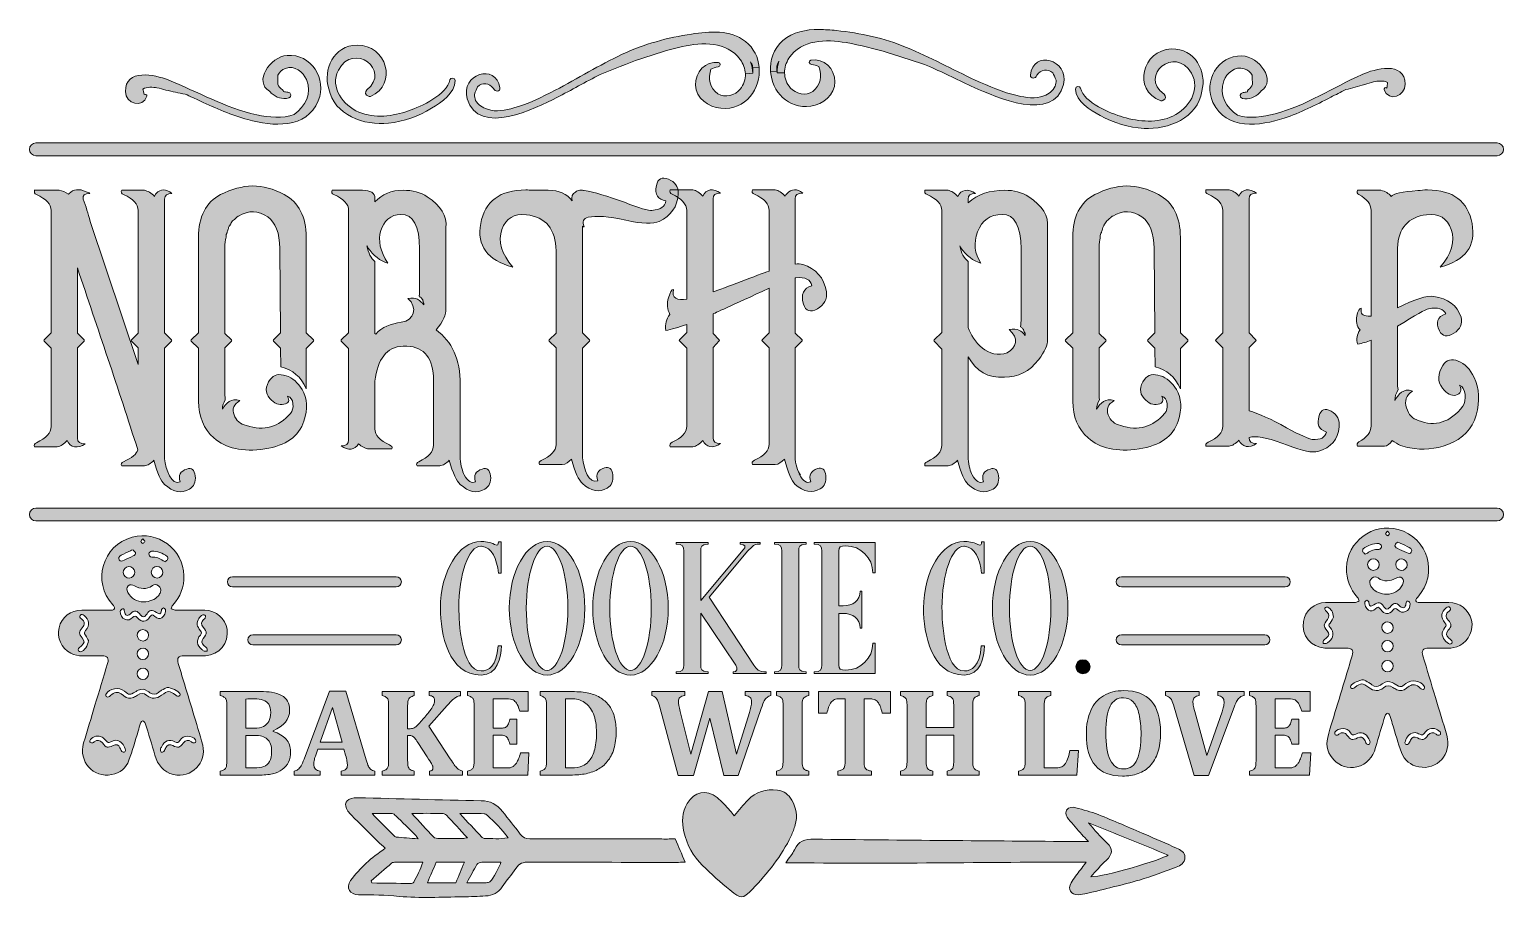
# Model space of a CAD drawing. Header units: inches. Extents: x 72 to 1008, y -817 to -264.
import ezdxf

# ---------------------------------------------------------------- set-up
doc = ezdxf.new("R2010")
doc.units = ezdxf.units.IN
doc.header["$MEASUREMENT"] = 0
doc.layers.add('Layer 1', color=7, linetype='Continuous')

# ---------------------------------------------------------------- blocks, each defined once
blk = doc.blocks.new('block 4')
at = {"layer": 'Layer 1', "true_color": 0x680b10}
h = blk.add_hatch(color=246, dxfattribs=at)
h.dxf.hatch_style = 2
edge = h.paths.add_edge_path()
edge.add_spline(control_points=[(918.16, -292.94), (926.12, -289.35), (945.19, -284.16), (945.53, -299), (945.72, -306.93), (935.07, -310.52), (932.12, -302.59), (931.78, -301.68), (933.15, -300.77), (933.82, -301.55), (934.12, -300.18), (934.28, -298.99), (934.39, -297.94), (931.98, -296.59), (927.64, -297.07), (925.51, -297.59), (923.59, -298.07), (921.72, -298.76), (919.82, -299.29), (915.83, -300.4), (911.84, -301.81), (907.75, -302.45), (904.58, -304.08), (901.43, -305.73), (898.27, -307.39), (888.7, -312.38), (878.99, -317.26), (868.71, -320.63), (853.33, -325.67), (831.86, -328.57), (823.49, -310.78), (817.21, -297.38), (826.43, -280.56), (841.84, -281.09), (852.8, -281.46), (864.12, -296.89), (854.11, -303.23), (853.77, -303.71), (853.42, -304.14), (853.09, -304.49), (850.28, -307.5), (846.23, -308.95), (842.18, -308.15), (839.97, -307.71), (840.51, -304.53), (842.59, -304.37), (843.53, -304.29), (844.44, -304.16), (845.32, -303.91), (845.29, -303.48), (845.43, -303.03), (845.91, -302.68), (847.29, -301.67), (848.18, -300.39), (848.65, -299.03), (848.53, -297.16), (848.41, -295.29), (848.29, -293.4), (847.38, -291.51), (845.69, -289.93), (843.39, -289.24), (837.55, -287.53), (832.26, -291.82), (830.34, -297.04), (827, -306.02), (831.99, -313.83), (839.17, -318.81), (846.5, -321.15), (855.43, -319.84), (862.92, -317.86), (882.59, -312.68), (899.79, -301.24), (918.16, -292.94)], knot_values=[0, 0, 0, 0, 1, 1, 1, 2, 2, 2, 3, 3, 3, 4, 4, 4, 5, 5, 5, 6, 6, 6, 7, 7, 7, 8, 8, 8, 9, 9, 9, 10, 10, 10, 11, 11, 11, 12, 12, 12, 13, 13, 13, 14, 14, 14, 15, 15, 15, 16, 16, 16, 17, 17, 17, 18, 18, 18, 19, 19, 19, 20, 20, 20, 21, 21, 21, 22, 22, 22, 23, 23, 23, 24, 24, 24, 24], degree=3, periodic=1)
at = {"layer": 'Layer 1', "lineweight": 0}
blk.add_open_spline([(918.16, -292.94), (926.12, -289.35), (945.19, -284.16), (945.53, -299), (945.72, -306.93), (935.07, -310.52), (932.12, -302.59), (931.78, -301.68), (933.15, -300.77), (933.82, -301.55), (934.12, -300.18), (934.28, -298.99), (934.39, -297.94), (931.98, -296.59), (927.64, -297.07), (925.51, -297.59), (923.59, -298.07), (921.72, -298.76), (919.82, -299.29), (915.83, -300.4), (911.84, -301.81), (907.75, -302.45), (904.58, -304.08), (901.43, -305.73), (898.27, -307.39), (888.7, -312.38), (878.99, -317.26), (868.71, -320.63), (853.33, -325.67), (831.86, -328.57), (823.49, -310.78), (817.21, -297.38), (826.43, -280.56), (841.84, -281.09), (852.8, -281.46), (864.12, -296.89), (854.11, -303.23), (853.77, -303.71), (853.42, -304.14), (853.09, -304.49), (850.28, -307.5), (846.23, -308.95), (842.18, -308.15), (839.97, -307.71), (840.51, -304.53), (842.59, -304.37), (843.53, -304.29), (844.44, -304.16), (845.32, -303.91), (845.29, -303.48), (845.43, -303.03), (845.91, -302.68), (847.29, -301.67), (848.18, -300.39), (848.65, -299.03), (848.53, -297.16), (848.41, -295.29), (848.29, -293.4), (847.38, -291.51), (845.69, -289.93), (843.39, -289.24), (837.55, -287.53), (832.26, -291.82), (830.34, -297.04), (827, -306.02), (831.99, -313.83), (839.17, -318.81), (846.5, -321.15), (855.43, -319.84), (862.92, -317.86), (882.59, -312.68), (899.79, -301.24), (918.16, -292.94)], degree=3, knots=[0, 0, 0, 0, 1, 1, 1, 2, 2, 2, 3, 3, 3, 4, 4, 4, 5, 5, 5, 6, 6, 6, 7, 7, 7, 8, 8, 8, 9, 9, 9, 10, 10, 10, 11, 11, 11, 12, 12, 12, 13, 13, 13, 14, 14, 14, 15, 15, 15, 16, 16, 16, 17, 17, 17, 18, 18, 18, 19, 19, 19, 20, 20, 20, 21, 21, 21, 22, 22, 22, 23, 23, 23, 24, 24, 24, 24], dxfattribs=at)
blk = doc.blocks.new('block 5')
at = {"layer": 'Layer 1', "true_color": 0x680b10}
h = blk.add_hatch(color=246, dxfattribs=at)
h.dxf.hatch_style = 2
edge = h.paths.add_edge_path()
edge.add_spline(control_points=[(797.13, -276.72), (812.16, -276.22), (819.76, -291.2), (816.44, -303.56), (814.04, -320.44), (795.08, -328.11), (779.71, -327.17), (769.96, -326.59), (760.43, -323.72), (751.89, -319), (745.39, -315.41), (736.52, -310.3), (736.13, -302.17), (736.05, -300.32), (738.94, -299.8), (739.4, -301.65), (741.71, -310.94), (758.36, -317.57), (766.5, -320), (776.64, -323.01), (788.31, -323.91), (798.09, -319.3), (807.95, -314.64), (816, -302.62), (809.8, -291.99), (799.49, -274.33), (776.04, -293.52), (792.41, -305.44), (793.83, -306.45), (793.48, -309.01), (791.89, -309.24), (791.5, -309.66), (790.97, -309.9), (790.3, -309.65), (772.12, -302.78), (778.68, -277.31), (797.13, -276.72)], knot_values=[0, 0, 0, 0, 1, 1, 1, 2, 2, 2, 3, 3, 3, 4, 4, 4, 5, 5, 5, 6, 6, 6, 7, 7, 7, 8, 8, 8, 9, 9, 9, 10, 10, 10, 11, 11, 11, 12, 12, 12, 12], degree=3, periodic=1)
at = {"layer": 'Layer 1', "lineweight": 0}
blk.add_open_spline([(797.13, -276.72), (812.16, -276.22), (819.76, -291.2), (816.44, -303.56), (814.04, -320.44), (795.08, -328.11), (779.71, -327.17), (769.96, -326.59), (760.43, -323.72), (751.89, -319), (745.39, -315.41), (736.52, -310.3), (736.13, -302.17), (736.05, -300.32), (738.94, -299.8), (739.4, -301.65), (741.71, -310.94), (758.36, -317.57), (766.5, -320), (776.64, -323.01), (788.31, -323.91), (798.09, -319.3), (807.95, -314.64), (816, -302.62), (809.8, -291.99), (799.49, -274.33), (776.04, -293.52), (792.41, -305.44), (793.83, -306.45), (793.48, -309.01), (791.89, -309.24), (791.5, -309.66), (790.97, -309.9), (790.3, -309.65), (772.12, -302.78), (778.68, -277.31), (797.13, -276.72)], degree=3, knots=[0, 0, 0, 0, 1, 1, 1, 2, 2, 2, 3, 3, 3, 4, 4, 4, 5, 5, 5, 6, 6, 6, 7, 7, 7, 8, 8, 8, 9, 9, 9, 10, 10, 10, 11, 11, 11, 12, 12, 12, 12], dxfattribs=at)
blk = doc.blocks.new('block 6')
at = {"layer": 'Layer 1', "true_color": 0x680b10}
h = blk.add_hatch(color=246, dxfattribs=at)
h.dxf.hatch_style = 2
edge = h.paths.add_edge_path()
edge.add_spline(control_points=[(720.02, -284.19), (725.59, -285.69), (730.52, -291.25), (728.6, -299.19), (722.6, -323.87), (685.28, -307.18), (671.82, -301.11), (662.23, -296.77), (652.93, -292.16), (643.6, -287.81), (626.23, -281.73), (608.67, -275.84), (590.54, -272.7), (577.93, -270.51), (562.18, -270.55), (554.28, -282.56), (552.38, -285.43), (551.43, -288.66), (551.47, -291.89), (551.47, -291.89), (546.74, -291.78), (546.74, -291.78), (546.68, -289.3), (547.05, -286.82), (547.86, -284.51), (547.86, -284.51), (547.59, -284.86), (547.59, -284.86), (547.28, -285.48), (546.98, -286.13), (546.69, -286.77), (546.58, -288.03), (546.53, -289.36), (546.62, -290.79), (546.62, -290.79), (542.58, -291.15), (542.58, -291.15), (542.02, -284.05), (544.35, -276.67), (550.37, -271.39), (556.74, -265.81), (565.05, -264.34), (573.33, -264.34), (577.06, -264.34), (580.8, -264.63), (584.35, -264.99), (599.74, -266.55), (614.54, -269.86), (628.91, -275.72), (643.83, -281.81), (657.92, -289.75), (672.57, -296.44), (681.14, -300.38), (690.03, -304.25), (699.25, -306.37), (704.73, -307.62), (710.72, -308.62), (716.14, -306.45), (719.39, -305.28), (721.8, -303.25), (723.38, -300.4), (723.72, -299.16), (723.92, -297.84), (723.85, -296.59), (723.15, -294.71), (722.43, -293.13), (721.73, -291.86), (718.64, -288.99), (714.03, -289.93), (711.8, -293.19), (711.73, -293.26), (711.66, -293.32), (711.58, -293.4), (711.12, -295.77), (707.29, -295.83), (707.55, -293.29), (708.37, -285.23), (714.51, -282.73), (720.02, -284.19)], knot_values=[0, 0, 0, 0, 1, 1, 1, 2, 2, 2, 3, 3, 3, 4, 4, 4, 5, 5, 5, 6, 6, 6, 7, 7, 7, 8, 8, 8, 9, 9, 9, 10, 10, 10, 11, 11, 11, 12, 12, 12, 13, 13, 13, 14, 14, 14, 15, 15, 15, 16, 16, 16, 17, 17, 17, 18, 18, 18, 19, 19, 19, 20, 20, 20, 21, 21, 21, 22, 22, 22, 23, 23, 23, 24, 24, 24, 25, 25, 25, 26, 26, 26, 26], degree=3, periodic=1)
at = {"layer": 'Layer 1', "lineweight": 0}
blk.add_open_spline([(720.02, -284.19), (725.59, -285.69), (730.52, -291.25), (728.6, -299.19), (722.6, -323.87), (685.28, -307.18), (671.82, -301.11), (662.23, -296.77), (652.93, -292.16), (643.6, -287.81), (626.23, -281.73), (608.67, -275.84), (590.54, -272.7), (577.93, -270.51), (562.18, -270.55), (554.28, -282.56), (552.38, -285.43), (551.43, -288.66), (551.47, -291.89), (551.47, -291.89), (546.74, -291.78), (546.74, -291.78), (546.68, -289.3), (547.05, -286.82), (547.86, -284.51), (547.86, -284.51), (547.59, -284.86), (547.59, -284.86), (547.28, -285.48), (546.98, -286.13), (546.69, -286.77), (546.58, -288.03), (546.53, -289.36), (546.62, -290.79), (546.62, -290.79), (542.58, -291.15), (542.58, -291.15), (542.02, -284.05), (544.35, -276.67), (550.37, -271.39), (556.74, -265.81), (565.05, -264.34), (573.33, -264.34), (577.06, -264.34), (580.8, -264.63), (584.35, -264.99), (599.74, -266.55), (614.54, -269.86), (628.91, -275.72), (643.83, -281.81), (657.92, -289.75), (672.57, -296.44), (681.14, -300.38), (690.03, -304.25), (699.25, -306.37), (704.73, -307.62), (710.72, -308.62), (716.14, -306.45), (719.39, -305.28), (721.8, -303.25), (723.38, -300.4), (723.72, -299.16), (723.92, -297.84), (723.85, -296.59), (723.15, -294.71), (722.43, -293.13), (721.73, -291.86), (718.64, -288.99), (714.03, -289.93), (711.8, -293.19), (711.73, -293.26), (711.66, -293.32), (711.58, -293.4), (711.12, -295.77), (707.29, -295.83), (707.55, -293.29), (708.37, -285.23), (714.51, -282.73), (720.02, -284.19)], degree=3, knots=[0, 0, 0, 0, 1, 1, 1, 2, 2, 2, 3, 3, 3, 4, 4, 4, 5, 5, 5, 6, 6, 6, 7, 7, 7, 8, 8, 8, 9, 9, 9, 10, 10, 10, 11, 11, 11, 12, 12, 12, 13, 13, 13, 14, 14, 14, 15, 15, 15, 16, 16, 16, 17, 17, 17, 18, 18, 18, 19, 19, 19, 20, 20, 20, 21, 21, 21, 22, 22, 22, 23, 23, 23, 24, 24, 24, 25, 25, 25, 26, 26, 26, 26], dxfattribs=at)
blk = doc.blocks.new('block 7')
at = {"layer": 'Layer 1', "true_color": 0x680b10}
h = blk.add_hatch(color=246, dxfattribs=at)
h.dxf.hatch_style = 2
edge = h.paths.add_edge_path()
edge.add_spline(control_points=[(568.14, -283.83), (576.36, -282.28), (583.39, -289.29), (583.44, -297.56), (583.51, -305.99), (575.89, -311.86), (568.1, -313), (553.51, -315.14), (543.6, -303.59), (542.58, -291.15), (542.58, -291.15), (546.62, -290.79), (546.62, -290.79), (546.65, -291.1), (546.7, -291.44), (546.74, -291.78), (546.74, -291.78), (551.47, -291.89), (551.47, -291.89), (551.53, -295.32), (552.74, -298.68), (555.21, -301.51), (558.35, -305.09), (565.26, -306.96), (569.47, -303.65), (574.47, -299.71), (575.39, -293.56), (573.16, -287.93), (571.81, -287.21), (570.26, -286.74), (568.59, -286.63), (567.1, -286.54), (566.43, -284.16), (568.14, -283.83)], knot_values=[0, 0, 0, 0, 1, 1, 1, 2, 2, 2, 3, 3, 3, 4, 4, 4, 5, 5, 5, 6, 6, 6, 7, 7, 7, 8, 8, 8, 9, 9, 9, 10, 10, 10, 11, 11, 11, 11], degree=3, periodic=1)
at = {"layer": 'Layer 1', "lineweight": 0}
blk.add_open_spline([(568.14, -283.83), (576.36, -282.28), (583.39, -289.29), (583.44, -297.56), (583.51, -305.99), (575.89, -311.86), (568.1, -313), (553.51, -315.14), (543.6, -303.59), (542.58, -291.15), (542.58, -291.15), (546.62, -290.79), (546.62, -290.79), (546.65, -291.1), (546.7, -291.44), (546.74, -291.78), (546.74, -291.78), (551.47, -291.89), (551.47, -291.89), (551.53, -295.32), (552.74, -298.68), (555.21, -301.51), (558.35, -305.09), (565.26, -306.96), (569.47, -303.65), (574.47, -299.71), (575.39, -293.56), (573.16, -287.93), (571.81, -287.21), (570.26, -286.74), (568.59, -286.63), (567.1, -286.54), (566.43, -284.16), (568.14, -283.83)], degree=3, knots=[0, 0, 0, 0, 1, 1, 1, 2, 2, 2, 3, 3, 3, 4, 4, 4, 5, 5, 5, 6, 6, 6, 7, 7, 7, 8, 8, 8, 9, 9, 9, 10, 10, 10, 11, 11, 11, 11], dxfattribs=at)
blk = doc.blocks.new('block 8')
at = {"layer": 'Layer 1', "true_color": 0x680b10}
h = blk.add_hatch(color=246, dxfattribs=at)
h.dxf.hatch_style = 2
edge = h.paths.add_edge_path()
edge.add_spline(control_points=[(535.31, -288.25), (536.5, -301.72), (526.86, -315.94), (510.98, -314.39), (503.14, -313.63), (495.25, -308.14), (494.91, -299.71), (494.56, -291.45), (501.24, -284.11), (509.52, -285.26), (511.25, -285.5), (510.69, -287.91), (509.21, -288.08), (507.55, -288.27), (506.03, -288.81), (504.71, -289.59), (502.75, -295.32), (503.97, -301.42), (509.16, -305.12), (513.53, -308.22), (520.34, -306.01), (523.32, -302.28), (525.65, -299.34), (526.69, -295.9), (526.57, -292.49), (526.57, -292.49), (531.28, -292.15), (531.28, -292.15), (531.31, -291.81), (531.34, -291.48), (531.35, -291.16), (531.37, -290.26), (531.33, -289.41), (531.27, -288.59), (531.27, -288.59), (535.31, -288.25), (535.31, -288.25)], knot_values=[0, 0, 0, 0, 1, 1, 1, 2, 2, 2, 3, 3, 3, 4, 4, 4, 5, 5, 5, 6, 6, 6, 7, 7, 7, 8, 8, 8, 9, 9, 9, 10, 10, 10, 11, 11, 11, 12, 12, 12, 12], degree=3, periodic=1)
at = {"layer": 'Layer 1', "lineweight": 0}
blk.add_open_spline([(535.31, -288.25), (536.5, -301.72), (526.86, -315.94), (510.98, -314.39), (503.14, -313.63), (495.25, -308.14), (494.91, -299.71), (494.56, -291.45), (501.24, -284.11), (509.52, -285.26), (511.25, -285.5), (510.69, -287.91), (509.21, -288.08), (507.55, -288.27), (506.03, -288.81), (504.71, -289.59), (502.75, -295.32), (503.97, -301.42), (509.16, -305.12), (513.53, -308.22), (520.34, -306.01), (523.32, -302.28), (525.65, -299.34), (526.69, -295.9), (526.57, -292.49), (526.57, -292.49), (531.28, -292.15), (531.28, -292.15), (531.31, -291.81), (531.34, -291.48), (531.35, -291.16), (531.37, -290.26), (531.33, -289.41), (531.27, -288.59), (531.27, -288.59), (535.31, -288.25), (535.31, -288.25)], degree=3, knots=[0, 0, 0, 0, 1, 1, 1, 2, 2, 2, 3, 3, 3, 4, 4, 4, 5, 5, 5, 6, 6, 6, 7, 7, 7, 8, 8, 8, 9, 9, 9, 10, 10, 10, 11, 11, 11, 12, 12, 12, 12], dxfattribs=at)
blk = doc.blocks.new('block 9')
at = {"layer": 'Layer 1', "true_color": 0x680b10}
h = blk.add_hatch(color=246, dxfattribs=at)
h.dxf.hatch_style = 2
edge = h.paths.add_edge_path()
edge.add_spline(control_points=[(535.31, -288.25), (535.31, -288.25), (531.27, -288.59), (531.27, -288.59), (531.22, -288.1), (531.17, -287.62), (531.09, -287.15), (530.79, -286.52), (530.44, -285.89), (530.11, -285.28), (530.11, -285.28), (529.82, -284.95), (529.82, -284.95), (530.73, -287.22), (531.22, -289.68), (531.28, -292.15), (531.28, -292.15), (526.57, -292.49), (526.57, -292.49), (526.45, -289.29), (525.33, -286.09), (523.31, -283.31), (514.83, -271.7), (499.12, -272.42), (486.61, -275.22), (468.66, -279.24), (451.4, -285.97), (434.34, -292.89), (425.24, -297.69), (416.17, -302.75), (406.8, -307.55), (393.66, -314.26), (357.21, -332.75), (350.02, -308.38), (345.42, -292.8), (368.3, -285.33), (370.74, -301.47), (371.14, -303.99), (367.31, -304.12), (366.71, -301.77), (366.64, -301.7), (366.56, -301.64), (366.48, -301.57), (364.1, -298.42), (359.45, -297.71), (356.51, -300.73), (355.87, -302.04), (355.25, -303.64), (354.64, -305.55), (354.61, -306.81), (354.87, -308.11), (355.29, -309.34), (356.99, -312.11), (359.49, -314.02), (362.82, -315.03), (368.32, -316.94), (374.25, -315.65), (379.67, -314.13), (388.77, -311.57), (397.48, -307.27), (405.83, -302.92), (420.14, -295.53), (433.82, -286.91), (448.43, -280.1), (462.5, -273.56), (477.12, -269.53), (492.44, -267.22), (503.75, -265.52), (517.05, -264.32), (526.67, -271.96), (532.04, -276.24), (534.79, -282.17), (535.31, -288.25)], knot_values=[0, 0, 0, 0, 1, 1, 1, 2, 2, 2, 3, 3, 3, 4, 4, 4, 5, 5, 5, 6, 6, 6, 7, 7, 7, 8, 8, 8, 9, 9, 9, 10, 10, 10, 11, 11, 11, 12, 12, 12, 13, 13, 13, 14, 14, 14, 15, 15, 15, 16, 16, 16, 17, 17, 17, 18, 18, 18, 19, 19, 19, 20, 20, 20, 21, 21, 21, 22, 22, 22, 23, 23, 23, 24, 24, 24, 24], degree=3, periodic=1)
at = {"layer": 'Layer 1', "lineweight": 0}
blk.add_open_spline([(535.31, -288.25), (535.31, -288.25), (531.27, -288.59), (531.27, -288.59), (531.22, -288.1), (531.17, -287.62), (531.09, -287.15), (530.79, -286.52), (530.44, -285.89), (530.11, -285.28), (530.11, -285.28), (529.82, -284.95), (529.82, -284.95), (530.73, -287.22), (531.22, -289.68), (531.28, -292.15), (531.28, -292.15), (526.57, -292.49), (526.57, -292.49), (526.45, -289.29), (525.33, -286.09), (523.31, -283.31), (514.83, -271.7), (499.12, -272.42), (486.61, -275.22), (468.66, -279.24), (451.4, -285.97), (434.34, -292.89), (425.24, -297.69), (416.17, -302.75), (406.8, -307.55), (393.66, -314.26), (357.21, -332.75), (350.02, -308.38), (345.42, -292.8), (368.3, -285.33), (370.74, -301.47), (371.14, -303.99), (367.31, -304.12), (366.71, -301.77), (366.64, -301.7), (366.56, -301.64), (366.48, -301.57), (364.1, -298.42), (359.45, -297.71), (356.51, -300.73), (355.87, -302.04), (355.25, -303.64), (354.64, -305.55), (354.61, -306.81), (354.87, -308.11), (355.29, -309.34), (356.99, -312.11), (359.49, -314.02), (362.82, -315.03), (368.32, -316.94), (374.25, -315.65), (379.67, -314.13), (388.77, -311.57), (397.48, -307.27), (405.83, -302.92), (420.14, -295.53), (433.82, -286.91), (448.43, -280.1), (462.5, -273.56), (477.12, -269.53), (492.44, -267.22), (503.75, -265.52), (517.05, -264.32), (526.67, -271.96), (532.04, -276.24), (534.79, -282.17), (535.31, -288.25)], degree=3, knots=[0, 0, 0, 0, 1, 1, 1, 2, 2, 2, 3, 3, 3, 4, 4, 4, 5, 5, 5, 6, 6, 6, 7, 7, 7, 8, 8, 8, 9, 9, 9, 10, 10, 10, 11, 11, 11, 12, 12, 12, 13, 13, 13, 14, 14, 14, 15, 15, 15, 16, 16, 16, 17, 17, 17, 18, 18, 18, 19, 19, 19, 20, 20, 20, 21, 21, 21, 22, 22, 22, 23, 23, 23, 24, 24, 24, 24], dxfattribs=at)
blk = doc.blocks.new('block 10')
at = {"layer": 'Layer 1', "true_color": 0x680b10}
h = blk.add_hatch(color=246, dxfattribs=at)
h.dxf.hatch_style = 2
edge = h.paths.add_edge_path()
edge.add_spline(control_points=[(338.97, -296.37), (339.34, -294.51), (342.25, -294.89), (342.26, -296.74), (342.27, -304.88), (333.65, -310.41), (327.35, -314.31), (319.04, -319.45), (309.65, -322.77), (299.95, -323.83), (284.64, -325.51), (265.35, -318.76), (262.11, -302.02), (258.2, -289.84), (265.06, -274.51), (280.11, -274.27), (298.55, -273.98), (306.34, -299.1), (288.51, -306.84), (287.86, -307.12), (287.31, -306.91), (286.91, -306.5), (285.31, -306.35), (284.84, -303.82), (286.2, -302.73), (301.98, -290.03), (277.62, -272.01), (268.18, -290.14), (262.5, -301.06), (271.13, -312.68), (281.2, -316.86), (291.2, -320.98), (302.81, -319.52), (312.79, -316.02), (320.8, -313.2), (337.12, -305.77), (338.97, -296.37)], knot_values=[0, 0, 0, 0, 1, 1, 1, 2, 2, 2, 3, 3, 3, 4, 4, 4, 5, 5, 5, 6, 6, 6, 7, 7, 7, 8, 8, 8, 9, 9, 9, 10, 10, 10, 11, 11, 11, 12, 12, 12, 12], degree=3, periodic=1)
at = {"layer": 'Layer 1', "lineweight": 0}
blk.add_open_spline([(338.97, -296.37), (339.34, -294.51), (342.25, -294.89), (342.26, -296.74), (342.27, -304.88), (333.65, -310.41), (327.35, -314.31), (319.04, -319.45), (309.65, -322.77), (299.95, -323.83), (284.64, -325.51), (265.35, -318.76), (262.11, -302.02), (258.2, -289.84), (265.06, -274.51), (280.11, -274.27), (298.55, -273.98), (306.34, -299.1), (288.51, -306.84), (287.86, -307.12), (287.31, -306.91), (286.91, -306.5), (285.31, -306.35), (284.84, -303.82), (286.2, -302.73), (301.98, -290.03), (277.62, -272.01), (268.18, -290.14), (262.5, -301.06), (271.13, -312.68), (281.2, -316.86), (291.2, -320.98), (302.81, -319.52), (312.79, -316.02), (320.8, -313.2), (337.12, -305.77), (338.97, -296.37)], degree=3, knots=[0, 0, 0, 0, 1, 1, 1, 2, 2, 2, 3, 3, 3, 4, 4, 4, 5, 5, 5, 6, 6, 6, 7, 7, 7, 8, 8, 8, 9, 9, 9, 10, 10, 10, 11, 11, 11, 12, 12, 12, 12], dxfattribs=at)
blk = doc.blocks.new('block 11')
at = {"layer": 'Layer 1', "true_color": 0x680b10}
h = blk.add_hatch(color=246, dxfattribs=at)
h.dxf.hatch_style = 2
edge = h.paths.add_edge_path()
edge.add_spline(control_points=[(235.65, -280.81), (251.01, -279.54), (261.05, -295.88), (255.42, -309.57), (247.93, -327.75), (226.36, -325.9), (210.73, -321.61), (200.3, -318.75), (190.37, -314.34), (180.57, -309.82), (177.32, -308.32), (174.1, -306.82), (170.86, -305.35), (166.74, -304.9), (162.68, -303.69), (158.65, -302.78), (156.73, -302.33), (154.82, -301.74), (152.88, -301.36), (150.73, -300.94), (146.37, -300.67), (144.03, -302.14), (144.19, -303.18), (144.4, -304.36), (144.79, -305.72), (145.41, -304.9), (146.82, -305.74), (146.52, -306.67), (143.96, -314.74), (133.14, -311.66), (132.95, -303.74), (132.57, -288.9), (151.87, -293.15), (159.99, -296.35), (178.77, -303.75), (196.48, -314.34), (216.38, -318.56), (223.95, -320.18), (232.94, -321.05), (240.14, -318.36), (247.08, -313.04), (251.69, -305), (247.93, -296.18), (245.74, -291.06), (240.25, -287.03), (234.52, -289.03), (232.23, -289.83), (230.62, -291.49), (229.81, -293.42), (229.78, -295.31), (229.75, -297.19), (229.74, -299.06), (230.26, -300.4), (231.21, -301.63), (232.64, -302.57), (233.13, -302.9), (233.29, -303.34), (233.29, -303.77), (234.17, -303.98), (235.09, -304.07), (236.03, -304.1), (238.11, -304.16), (238.81, -307.31), (236.65, -307.85), (232.62, -308.85), (228.5, -307.6), (225.55, -304.73), (225.2, -304.4), (224.84, -303.98), (224.47, -303.52), (214.17, -297.68), (224.73, -281.71), (235.65, -280.81)], knot_values=[0, 0, 0, 0, 1, 1, 1, 2, 2, 2, 3, 3, 3, 4, 4, 4, 5, 5, 5, 6, 6, 6, 7, 7, 7, 8, 8, 8, 9, 9, 9, 10, 10, 10, 11, 11, 11, 12, 12, 12, 13, 13, 13, 14, 14, 14, 15, 15, 15, 16, 16, 16, 17, 17, 17, 18, 18, 18, 19, 19, 19, 20, 20, 20, 21, 21, 21, 22, 22, 22, 23, 23, 23, 24, 24, 24, 24], degree=3, periodic=1)
at = {"layer": 'Layer 1', "lineweight": 0}
blk.add_open_spline([(235.65, -280.81), (251.01, -279.54), (261.05, -295.88), (255.42, -309.57), (247.93, -327.75), (226.36, -325.9), (210.73, -321.61), (200.3, -318.75), (190.37, -314.34), (180.57, -309.82), (177.32, -308.32), (174.1, -306.82), (170.86, -305.35), (166.74, -304.9), (162.68, -303.69), (158.65, -302.78), (156.73, -302.33), (154.82, -301.74), (152.88, -301.36), (150.73, -300.94), (146.37, -300.67), (144.03, -302.14), (144.19, -303.18), (144.4, -304.36), (144.79, -305.72), (145.41, -304.9), (146.82, -305.74), (146.52, -306.67), (143.96, -314.74), (133.14, -311.66), (132.95, -303.74), (132.57, -288.9), (151.87, -293.15), (159.99, -296.35), (178.77, -303.75), (196.48, -314.34), (216.38, -318.56), (223.95, -320.18), (232.94, -321.05), (240.14, -318.36), (247.08, -313.04), (251.69, -305), (247.93, -296.18), (245.74, -291.06), (240.25, -287.03), (234.52, -289.03), (232.23, -289.83), (230.62, -291.49), (229.81, -293.42), (229.78, -295.31), (229.75, -297.19), (229.74, -299.06), (230.26, -300.4), (231.21, -301.63), (232.64, -302.57), (233.13, -302.9), (233.29, -303.34), (233.29, -303.77), (234.17, -303.98), (235.09, -304.07), (236.03, -304.1), (238.11, -304.16), (238.81, -307.31), (236.65, -307.85), (232.62, -308.85), (228.5, -307.6), (225.55, -304.73), (225.2, -304.4), (224.84, -303.98), (224.47, -303.52), (214.17, -297.68), (224.73, -281.71), (235.65, -280.81)], degree=3, knots=[0, 0, 0, 0, 1, 1, 1, 2, 2, 2, 3, 3, 3, 4, 4, 4, 5, 5, 5, 6, 6, 6, 7, 7, 7, 8, 8, 8, 9, 9, 9, 10, 10, 10, 11, 11, 11, 12, 12, 12, 13, 13, 13, 14, 14, 14, 15, 15, 15, 16, 16, 16, 17, 17, 17, 18, 18, 18, 19, 19, 19, 20, 20, 20, 21, 21, 21, 22, 22, 22, 23, 23, 23, 24, 24, 24, 24], dxfattribs=at)
blk = doc.blocks.new('block 3')
at = {"layer": 'Layer 1'}
for name in ['block 9', 'block 6', 'block 11', 'block 10', 'block 5', 'block 4', 'block 8', 'block 7']:
    blk.add_blockref(name, (0, 0), dxfattribs=at)
blk = doc.blocks.new('block 12')
at = {"layer": 'Layer 1', "true_color": 0x680b10}
h = blk.add_hatch(color=246, dxfattribs=at)
h.dxf.hatch_style = 2
edge = h.paths.add_edge_path()
edge.add_spline(control_points=[(371.68, -655.94), (371.39, -663.16), (369.27, -674.38), (358.83, -674.38), (337.98, -674.38), (332.96, -648.26), (332.96, -631.98), (332.96, -608.57), (344.61, -589.58), (358.56, -589.58), (361.23, -589.58), (364.15, -589.87), (367.39, -591.45), (369.57, -592.51), (369.79, -591.46), (369.79, -589.71), (369.79, -589.71), (371.49, -589.71), (371.49, -589.71), (371.49, -589.71), (371.49, -609.63), (371.49, -609.63), (371.49, -609.63), (369.79, -609.63), (369.79, -609.63), (368.8, -600.67), (365.77, -593.1), (358.95, -592.57), (358.82, -592.56), (358.69, -592.55), (358.56, -592.55), (350.89, -592.55), (344.67, -610.2), (344.67, -631.98), (344.67, -639.65), (346.03, -671.82), (358.87, -671.82), (363.36, -671.82), (368.78, -669.05), (369.59, -655.94), (369.59, -655.94), (371.68, -655.94), (371.68, -655.94)], knot_values=[0, 0, 0, 0, 1, 1, 1, 2, 2, 2, 3, 3, 3, 4, 4, 4, 5, 5, 5, 6, 6, 6, 7, 7, 7, 8, 8, 8, 9, 9, 9, 10, 10, 10, 11, 11, 11, 12, 12, 12, 13, 13, 13, 14, 14, 14, 14], degree=3, periodic=1)
h = blk.add_hatch(color=246, dxfattribs=at)
h.dxf.hatch_style = 2
edge = h.paths.add_edge_path()
edge.add_spline(control_points=[(424.62, -631.98), (424.62, -655.4), (413.89, -674.38), (400.66, -674.38), (387.43, -674.38), (376.7, -655.4), (376.7, -631.98), (376.7, -608.57), (387.43, -589.58), (400.66, -589.58), (413.89, -589.58), (424.62, -608.57), (424.62, -631.98)], knot_values=[0, 0, 0, 0, 1, 1, 1, 2, 2, 2, 3, 3, 3, 4, 4, 4, 4], degree=3, periodic=1)
edge = h.paths.add_edge_path()
edge.add_spline(control_points=[(413.83, -631.98), (413.83, -610.2), (407.93, -592.55), (400.66, -592.55), (393.39, -592.55), (387.49, -610.2), (387.49, -631.98), (387.49, -653.76), (393.39, -671.41), (400.66, -671.41), (407.93, -671.41), (413.83, -653.76), (413.83, -631.98)], knot_values=[0, 0, 0, 0, 1, 1, 1, 2, 2, 2, 3, 3, 3, 4, 4, 4, 4], degree=3, periodic=1)
h = blk.add_hatch(color=246, dxfattribs=at)
h.dxf.hatch_style = 2
edge = h.paths.add_edge_path()
edge.add_spline(control_points=[(477.62, -631.98), (477.62, -655.4), (466.9, -674.38), (453.67, -674.38), (440.44, -674.38), (429.71, -655.4), (429.71, -631.98), (429.71, -608.57), (440.44, -589.58), (453.67, -589.58), (466.9, -589.58), (477.62, -608.57), (477.62, -631.98)], knot_values=[0, 0, 0, 0, 1, 1, 1, 2, 2, 2, 3, 3, 3, 4, 4, 4, 4], degree=3, periodic=1)
edge = h.paths.add_edge_path()
edge.add_spline(control_points=[(466.84, -631.98), (466.84, -610.2), (460.94, -592.55), (453.67, -592.55), (446.39, -592.55), (440.5, -610.2), (440.5, -631.98), (440.5, -653.76), (446.39, -671.41), (453.67, -671.41), (460.94, -671.41), (466.84, -653.76), (466.84, -631.98)], knot_values=[0, 0, 0, 0, 1, 1, 1, 2, 2, 2, 3, 3, 3, 4, 4, 4, 4], degree=3, periodic=1)
h = blk.add_hatch(color=246, dxfattribs=at)
h.dxf.hatch_style = 2
edge = h.paths.add_edge_path()
edge.add_spline(control_points=[(678.43, -655.94), (678.14, -663.16), (676.01, -674.38), (665.58, -674.38), (644.73, -674.38), (639.71, -648.26), (639.71, -631.98), (639.71, -608.57), (651.35, -589.58), (665.31, -589.58), (667.97, -589.58), (670.9, -589.87), (674.14, -591.45), (676.31, -592.51), (676.54, -591.46), (676.54, -589.71), (676.54, -589.71), (678.23, -589.71), (678.23, -589.71), (678.23, -589.71), (678.23, -609.63), (678.23, -609.63), (678.23, -609.63), (676.54, -609.63), (676.54, -609.63), (675.55, -600.67), (672.52, -593.1), (665.7, -592.57), (665.57, -592.56), (665.44, -592.55), (665.31, -592.55), (657.63, -592.55), (651.42, -610.2), (651.42, -631.98), (651.42, -639.65), (652.78, -671.82), (665.62, -671.82), (670.11, -671.82), (675.53, -669.05), (676.34, -655.94), (676.34, -655.94), (678.43, -655.94), (678.43, -655.94)], knot_values=[0, 0, 0, 0, 1, 1, 1, 2, 2, 2, 3, 3, 3, 4, 4, 4, 5, 5, 5, 6, 6, 6, 7, 7, 7, 8, 8, 8, 9, 9, 9, 10, 10, 10, 11, 11, 11, 12, 12, 12, 13, 13, 13, 14, 14, 14, 14], degree=3, periodic=1)
h = blk.add_hatch(color=246, dxfattribs=at)
h.dxf.hatch_style = 2
edge = h.paths.add_edge_path()
edge.add_spline(control_points=[(731.36, -631.98), (731.36, -655.4), (720.64, -674.38), (707.41, -674.38), (694.18, -674.38), (683.45, -655.4), (683.45, -631.98), (683.45, -608.57), (694.18, -589.58), (707.41, -589.58), (720.64, -589.58), (731.36, -608.57), (731.36, -631.98)], knot_values=[0, 0, 0, 0, 1, 1, 1, 2, 2, 2, 3, 3, 3, 4, 4, 4, 4], degree=3, periodic=1)
edge = h.paths.add_edge_path()
edge.add_spline(control_points=[(720.58, -631.98), (720.58, -610.2), (714.68, -592.55), (707.41, -592.55), (700.13, -592.55), (694.24, -610.2), (694.24, -631.98), (694.24, -653.76), (700.13, -671.41), (707.41, -671.41), (714.68, -671.41), (720.58, -653.76), (720.58, -631.98)], knot_values=[0, 0, 0, 0, 1, 1, 1, 2, 2, 2, 3, 3, 3, 4, 4, 4, 4], degree=3, periodic=1)
h = blk.add_hatch(color=246, dxfattribs=at)
h.dxf.hatch_style = 2
edge = h.paths.add_edge_path()
edge.add_spline(control_points=[(539.89, -672.37), (539.89, -672.37), (539.89, -673.44), (539.89, -673.44), (539.89, -673.44), (518.83, -673.44), (518.83, -673.44), (518.83, -673.44), (518.83, -672.37), (518.83, -672.37), (521.51, -672.37), (521.83, -670.53), (520.45, -668.14), (520.45, -668.14), (498.28, -635.17), (498.28, -635.17), (498.28, -635.17), (498.28, -668.14), (498.28, -668.14), (498.28, -670.4), (498.22, -672.37), (502.96, -672.37), (502.96, -672.37), (502.96, -673.44), (502.96, -673.44), (502.96, -673.44), (482.72, -673.44), (482.72, -673.44), (482.72, -673.44), (482.72, -672.37), (482.72, -672.37), (486.69, -672.37), (487.5, -670.74), (487.5, -668.14), (487.5, -668.14), (487.5, -595.5), (487.5, -595.5), (487.5, -592.89), (486.69, -591.27), (482.72, -591.27), (482.72, -591.27), (482.72, -590.2), (482.72, -590.2), (482.72, -590.2), (502.96, -590.2), (502.96, -590.2), (502.96, -590.2), (502.96, -591.27), (502.96, -591.27), (498.22, -591.27), (498.28, -593.24), (498.28, -595.5), (498.28, -595.5), (498.28, -626.94), (498.28, -626.94), (498.28, -626.94), (525.29, -594.84), (525.29, -594.84), (526.97, -593.16), (526.53, -591.27), (523.34, -591.27), (523.34, -591.27), (523.34, -590.2), (523.34, -590.2), (523.34, -590.2), (535.91, -590.2), (535.91, -590.2), (535.91, -590.2), (535.91, -591.27), (535.91, -591.27), (535.74, -591.27), (534.19, -591.27), (534.03, -591.28), (531.89, -591.39), (530.39, -593.41), (528.25, -595.5), (528.25, -595.5), (503.54, -625.01), (503.54, -625.01), (503.54, -625.01), (532.05, -668.14), (532.05, -668.14), (533.68, -670.66), (535.15, -672.37), (539.89, -672.37)], knot_values=[0, 0, 0, 0, 1, 1, 1, 2, 2, 2, 3, 3, 3, 4, 4, 4, 5, 5, 5, 6, 6, 6, 7, 7, 7, 8, 8, 8, 9, 9, 9, 10, 10, 10, 11, 11, 11, 12, 12, 12, 13, 13, 13, 14, 14, 14, 15, 15, 15, 16, 16, 16, 17, 17, 17, 18, 18, 18, 19, 19, 19, 20, 20, 20, 21, 21, 21, 22, 22, 22, 23, 23, 23, 24, 24, 24, 25, 25, 25, 26, 26, 26, 27, 27, 27, 28, 28, 28, 28], degree=3, periodic=1)
h = blk.add_hatch(color=246, dxfattribs=at)
h.dxf.hatch_style = 2
edge = h.paths.add_edge_path()
edge.add_spline(control_points=[(560.56, -595.5), (560.56, -595.5), (560.56, -668.14), (560.56, -668.14), (560.56, -670.4), (560.5, -672.37), (565.24, -672.37), (565.24, -672.37), (565.24, -673.44), (565.24, -673.44), (565.24, -673.44), (545, -673.44), (545, -673.44), (545, -673.44), (545, -672.37), (545, -672.37), (548.97, -672.37), (549.78, -670.74), (549.78, -668.14), (549.78, -668.14), (549.78, -595.5), (549.78, -595.5), (549.78, -592.89), (548.97, -591.27), (545, -591.27), (545, -591.27), (545, -590.2), (545, -590.2), (545, -590.2), (565.24, -590.2), (565.24, -590.2), (565.24, -590.2), (565.24, -591.27), (565.24, -591.27), (560.5, -591.27), (560.56, -593.24), (560.56, -595.5)], knot_values=[0, 0, 0, 0, 1, 1, 1, 2, 2, 2, 3, 3, 3, 4, 4, 4, 5, 5, 5, 6, 6, 6, 7, 7, 7, 8, 8, 8, 9, 9, 9, 10, 10, 10, 11, 11, 11, 12, 12, 12, 12], degree=3, periodic=1)
h = blk.add_hatch(color=246, dxfattribs=at)
h.dxf.hatch_style = 2
edge = h.paths.add_edge_path()
edge.add_spline(control_points=[(609, -609.46), (609, -609.46), (607.51, -609.46), (607.51, -609.46), (607.51, -609.46), (607.51, -609.42), (607.51, -609.42), (607.51, -600.02), (599.83, -592.34), (590.43, -592.34), (586.86, -592.34), (585.88, -593.07), (585.88, -595.5), (585.88, -595.5), (585.88, -630.48), (585.88, -630.48), (585.88, -630.48), (588.66, -630.48), (588.66, -630.48), (594.64, -630.48), (599.53, -627.17), (599.53, -621.19), (599.53, -621.19), (599.53, -621.17), (599.53, -621.17), (599.53, -621.17), (600.47, -621.17), (600.47, -621.17), (600.47, -621.17), (600.47, -644.55), (600.47, -644.55), (600.47, -644.55), (599.53, -644.55), (599.53, -644.55), (599.53, -644.55), (599.53, -644.52), (599.53, -644.52), (599.53, -638.54), (594.64, -635.23), (588.66, -635.23), (588.66, -635.23), (585.88, -635.23), (585.88, -635.23), (585.88, -635.23), (585.88, -668.14), (585.88, -668.14), (585.88, -670.43), (586.86, -671.3), (590.43, -671.3), (599.83, -671.3), (607.51, -663.62), (607.51, -654.22), (607.51, -654.22), (607.51, -654.18), (607.51, -654.18), (607.51, -654.18), (609, -654.18), (609, -654.18), (609, -654.18), (609, -673.44), (609, -673.44), (609, -673.44), (570.32, -673.44), (570.32, -673.44), (570.32, -673.44), (570.32, -672.37), (570.32, -672.37), (574.29, -672.37), (575.09, -670.74), (575.09, -668.14), (575.09, -668.14), (575.09, -595.5), (575.09, -595.5), (575.09, -592.89), (574.29, -591.27), (570.32, -591.27), (570.32, -591.27), (570.32, -590.2), (570.32, -590.2), (570.32, -590.2), (609, -590.2), (609, -590.2), (609, -590.2), (609, -609.46), (609, -609.46)], knot_values=[0, 0, 0, 0, 1, 1, 1, 2, 2, 2, 3, 3, 3, 4, 4, 4, 5, 5, 5, 6, 6, 6, 7, 7, 7, 8, 8, 8, 9, 9, 9, 10, 10, 10, 11, 11, 11, 12, 12, 12, 13, 13, 13, 14, 14, 14, 15, 15, 15, 16, 16, 16, 17, 17, 17, 18, 18, 18, 19, 19, 19, 20, 20, 20, 21, 21, 21, 22, 22, 22, 23, 23, 23, 24, 24, 24, 25, 25, 25, 26, 26, 26, 27, 27, 27, 28, 28, 28, 28], degree=3, periodic=1)
h = blk.add_hatch(color=246, dxfattribs=at)
h.dxf.hatch_style = 2
edge = h.paths.add_edge_path()
edge.add_spline(control_points=[(745.45, -669.16), (745.45, -671.65), (743.44, -673.65), (740.95, -673.65), (738.47, -673.65), (736.46, -671.58), (736.46, -669.16), (736.46, -666.74), (738.47, -664.67), (740.95, -664.67), (743.44, -664.67), (745.45, -666.67), (745.45, -669.16)], knot_values=[0, 0, 0, 0, 1, 1, 1, 2, 2, 2, 3, 3, 3, 4, 4, 4, 4], degree=3, periodic=1)
at = {"layer": 'Layer 1', "lineweight": 0}
for points, knots in [([(371.68, -655.94), (371.39, -663.16), (369.27, -674.38), (358.83, -674.38), (337.98, -674.38), (332.96, -648.26), (332.96, -631.98), (332.96, -608.57), (344.61, -589.58), (358.56, -589.58), (361.23, -589.58), (364.15, -589.87), (367.39, -591.45), (369.57, -592.51), (369.79, -591.46), (369.79, -589.71), (369.79, -589.71), (371.49, -589.71), (371.49, -589.71), (371.49, -589.71), (371.49, -609.63), (371.49, -609.63), (371.49, -609.63), (369.79, -609.63), (369.79, -609.63), (368.8, -600.67), (365.77, -593.1), (358.95, -592.57), (358.82, -592.56), (358.69, -592.55), (358.56, -592.55), (350.89, -592.55), (344.67, -610.2), (344.67, -631.98), (344.67, -639.65), (346.03, -671.82), (358.87, -671.82), (363.36, -671.82), (368.78, -669.05), (369.59, -655.94), (369.59, -655.94), (371.68, -655.94), (371.68, -655.94)], [0, 0, 0, 0, 1, 1, 1, 2, 2, 2, 3, 3, 3, 4, 4, 4, 5, 5, 5, 6, 6, 6, 7, 7, 7, 8, 8, 8, 9, 9, 9, 10, 10, 10, 11, 11, 11, 12, 12, 12, 13, 13, 13, 14, 14, 14, 14]), ([(424.62, -631.98), (424.62, -655.4), (413.89, -674.38), (400.66, -674.38), (387.43, -674.38), (376.7, -655.4), (376.7, -631.98), (376.7, -608.57), (387.43, -589.58), (400.66, -589.58), (413.89, -589.58), (424.62, -608.57), (424.62, -631.98)], [0, 0, 0, 0, 1, 1, 1, 2, 2, 2, 3, 3, 3, 4, 4, 4, 4]), ([(477.62, -631.98), (477.62, -655.4), (466.9, -674.38), (453.67, -674.38), (440.44, -674.38), (429.71, -655.4), (429.71, -631.98), (429.71, -608.57), (440.44, -589.58), (453.67, -589.58), (466.9, -589.58), (477.62, -608.57), (477.62, -631.98)], [0, 0, 0, 0, 1, 1, 1, 2, 2, 2, 3, 3, 3, 4, 4, 4, 4]), ([(678.43, -655.94), (678.14, -663.16), (676.01, -674.38), (665.58, -674.38), (644.73, -674.38), (639.71, -648.26), (639.71, -631.98), (639.71, -608.57), (651.35, -589.58), (665.31, -589.58), (667.97, -589.58), (670.9, -589.87), (674.14, -591.45), (676.31, -592.51), (676.54, -591.46), (676.54, -589.71), (676.54, -589.71), (678.23, -589.71), (678.23, -589.71), (678.23, -589.71), (678.23, -609.63), (678.23, -609.63), (678.23, -609.63), (676.54, -609.63), (676.54, -609.63), (675.55, -600.67), (672.52, -593.1), (665.7, -592.57), (665.57, -592.56), (665.44, -592.55), (665.31, -592.55), (657.63, -592.55), (651.42, -610.2), (651.42, -631.98), (651.42, -639.65), (652.78, -671.82), (665.62, -671.82), (670.11, -671.82), (675.53, -669.05), (676.34, -655.94), (676.34, -655.94), (678.43, -655.94), (678.43, -655.94)], [0, 0, 0, 0, 1, 1, 1, 2, 2, 2, 3, 3, 3, 4, 4, 4, 5, 5, 5, 6, 6, 6, 7, 7, 7, 8, 8, 8, 9, 9, 9, 10, 10, 10, 11, 11, 11, 12, 12, 12, 13, 13, 13, 14, 14, 14, 14]), ([(731.36, -631.98), (731.36, -655.4), (720.64, -674.38), (707.41, -674.38), (694.18, -674.38), (683.45, -655.4), (683.45, -631.98), (683.45, -608.57), (694.18, -589.58), (707.41, -589.58), (720.64, -589.58), (731.36, -608.57), (731.36, -631.98)], [0, 0, 0, 0, 1, 1, 1, 2, 2, 2, 3, 3, 3, 4, 4, 4, 4]), ([(413.83, -631.98), (413.83, -610.2), (407.93, -592.55), (400.66, -592.55), (393.39, -592.55), (387.49, -610.2), (387.49, -631.98), (387.49, -653.76), (393.39, -671.41), (400.66, -671.41), (407.93, -671.41), (413.83, -653.76), (413.83, -631.98)], [0, 0, 0, 0, 1, 1, 1, 2, 2, 2, 3, 3, 3, 4, 4, 4, 4]), ([(466.84, -631.98), (466.84, -610.2), (460.94, -592.55), (453.67, -592.55), (446.39, -592.55), (440.5, -610.2), (440.5, -631.98), (440.5, -653.76), (446.39, -671.41), (453.67, -671.41), (460.94, -671.41), (466.84, -653.76), (466.84, -631.98)], [0, 0, 0, 0, 1, 1, 1, 2, 2, 2, 3, 3, 3, 4, 4, 4, 4]), ([(539.89, -672.37), (539.89, -672.37), (539.89, -673.44), (539.89, -673.44), (539.89, -673.44), (518.83, -673.44), (518.83, -673.44), (518.83, -673.44), (518.83, -672.37), (518.83, -672.37), (521.51, -672.37), (521.83, -670.53), (520.45, -668.14), (520.45, -668.14), (498.28, -635.17), (498.28, -635.17), (498.28, -635.17), (498.28, -668.14), (498.28, -668.14), (498.28, -670.4), (498.22, -672.37), (502.96, -672.37), (502.96, -672.37), (502.96, -673.44), (502.96, -673.44), (502.96, -673.44), (482.72, -673.44), (482.72, -673.44), (482.72, -673.44), (482.72, -672.37), (482.72, -672.37), (486.69, -672.37), (487.5, -670.74), (487.5, -668.14), (487.5, -668.14), (487.5, -595.5), (487.5, -595.5), (487.5, -592.89), (486.69, -591.27), (482.72, -591.27), (482.72, -591.27), (482.72, -590.2), (482.72, -590.2), (482.72, -590.2), (502.96, -590.2), (502.96, -590.2), (502.96, -590.2), (502.96, -591.27), (502.96, -591.27), (498.22, -591.27), (498.28, -593.24), (498.28, -595.5), (498.28, -595.5), (498.28, -626.94), (498.28, -626.94), (498.28, -626.94), (525.29, -594.84), (525.29, -594.84), (526.97, -593.16), (526.53, -591.27), (523.34, -591.27), (523.34, -591.27), (523.34, -590.2), (523.34, -590.2), (523.34, -590.2), (535.91, -590.2), (535.91, -590.2), (535.91, -590.2), (535.91, -591.27), (535.91, -591.27), (535.74, -591.27), (534.19, -591.27), (534.03, -591.28), (531.89, -591.39), (530.39, -593.41), (528.25, -595.5), (528.25, -595.5), (503.54, -625.01), (503.54, -625.01), (503.54, -625.01), (532.05, -668.14), (532.05, -668.14), (533.68, -670.66), (535.15, -672.37), (539.89, -672.37)], [0, 0, 0, 0, 1, 1, 1, 2, 2, 2, 3, 3, 3, 4, 4, 4, 5, 5, 5, 6, 6, 6, 7, 7, 7, 8, 8, 8, 9, 9, 9, 10, 10, 10, 11, 11, 11, 12, 12, 12, 13, 13, 13, 14, 14, 14, 15, 15, 15, 16, 16, 16, 17, 17, 17, 18, 18, 18, 19, 19, 19, 20, 20, 20, 21, 21, 21, 22, 22, 22, 23, 23, 23, 24, 24, 24, 25, 25, 25, 26, 26, 26, 27, 27, 27, 28, 28, 28, 28]), ([(560.56, -595.5), (560.56, -595.5), (560.56, -668.14), (560.56, -668.14), (560.56, -670.4), (560.5, -672.37), (565.24, -672.37), (565.24, -672.37), (565.24, -673.44), (565.24, -673.44), (565.24, -673.44), (545, -673.44), (545, -673.44), (545, -673.44), (545, -672.37), (545, -672.37), (548.97, -672.37), (549.78, -670.74), (549.78, -668.14), (549.78, -668.14), (549.78, -595.5), (549.78, -595.5), (549.78, -592.89), (548.97, -591.27), (545, -591.27), (545, -591.27), (545, -590.2), (545, -590.2), (545, -590.2), (565.24, -590.2), (565.24, -590.2), (565.24, -590.2), (565.24, -591.27), (565.24, -591.27), (560.5, -591.27), (560.56, -593.24), (560.56, -595.5)], [0, 0, 0, 0, 1, 1, 1, 2, 2, 2, 3, 3, 3, 4, 4, 4, 5, 5, 5, 6, 6, 6, 7, 7, 7, 8, 8, 8, 9, 9, 9, 10, 10, 10, 11, 11, 11, 12, 12, 12, 12]), ([(609, -609.46), (609, -609.46), (607.51, -609.46), (607.51, -609.46), (607.51, -609.46), (607.51, -609.42), (607.51, -609.42), (607.51, -600.02), (599.83, -592.34), (590.43, -592.34), (586.86, -592.34), (585.88, -593.07), (585.88, -595.5), (585.88, -595.5), (585.88, -630.48), (585.88, -630.48), (585.88, -630.48), (588.66, -630.48), (588.66, -630.48), (594.64, -630.48), (599.53, -627.17), (599.53, -621.19), (599.53, -621.19), (599.53, -621.17), (599.53, -621.17), (599.53, -621.17), (600.47, -621.17), (600.47, -621.17), (600.47, -621.17), (600.47, -644.55), (600.47, -644.55), (600.47, -644.55), (599.53, -644.55), (599.53, -644.55), (599.53, -644.55), (599.53, -644.52), (599.53, -644.52), (599.53, -638.54), (594.64, -635.23), (588.66, -635.23), (588.66, -635.23), (585.88, -635.23), (585.88, -635.23), (585.88, -635.23), (585.88, -668.14), (585.88, -668.14), (585.88, -670.43), (586.86, -671.3), (590.43, -671.3), (599.83, -671.3), (607.51, -663.62), (607.51, -654.22), (607.51, -654.22), (607.51, -654.18), (607.51, -654.18), (607.51, -654.18), (609, -654.18), (609, -654.18), (609, -654.18), (609, -673.44), (609, -673.44), (609, -673.44), (570.32, -673.44), (570.32, -673.44), (570.32, -673.44), (570.32, -672.37), (570.32, -672.37), (574.29, -672.37), (575.09, -670.74), (575.09, -668.14), (575.09, -668.14), (575.09, -595.5), (575.09, -595.5), (575.09, -592.89), (574.29, -591.27), (570.32, -591.27), (570.32, -591.27), (570.32, -590.2), (570.32, -590.2), (570.32, -590.2), (609, -590.2), (609, -590.2), (609, -590.2), (609, -609.46), (609, -609.46)], [0, 0, 0, 0, 1, 1, 1, 2, 2, 2, 3, 3, 3, 4, 4, 4, 5, 5, 5, 6, 6, 6, 7, 7, 7, 8, 8, 8, 9, 9, 9, 10, 10, 10, 11, 11, 11, 12, 12, 12, 13, 13, 13, 14, 14, 14, 15, 15, 15, 16, 16, 16, 17, 17, 17, 18, 18, 18, 19, 19, 19, 20, 20, 20, 21, 21, 21, 22, 22, 22, 23, 23, 23, 24, 24, 24, 25, 25, 25, 26, 26, 26, 27, 27, 27, 28, 28, 28, 28]), ([(720.58, -631.98), (720.58, -610.2), (714.68, -592.55), (707.41, -592.55), (700.13, -592.55), (694.24, -610.2), (694.24, -631.98), (694.24, -653.76), (700.13, -671.41), (707.41, -671.41), (714.68, -671.41), (720.58, -653.76), (720.58, -631.98)], [0, 0, 0, 0, 1, 1, 1, 2, 2, 2, 3, 3, 3, 4, 4, 4, 4]), ([(745.45, -669.16), (745.45, -671.65), (743.44, -673.65), (740.95, -673.65), (738.47, -673.65), (736.46, -671.58), (736.46, -669.16), (736.46, -666.74), (738.47, -664.67), (740.95, -664.67), (743.44, -664.67), (745.45, -666.67), (745.45, -669.16)], [0, 0, 0, 0, 1, 1, 1, 2, 2, 2, 3, 3, 3, 4, 4, 4, 4])]:
    blk.add_open_spline(points, degree=3, knots=knots, dxfattribs=at)
blk = doc.blocks.new('block 13')
at = {"layer": 'Layer 1', "true_color": 0x680b10}
h = blk.add_hatch(color=246, dxfattribs=at)
h.dxf.hatch_style = 2
edge = h.paths.add_edge_path()
edge.add_spline(control_points=[(205.64, -500.07), (201.69, -502.39), (200.53, -505.41), (201.92, -509.13), (203.32, -512.85), (205.87, -515.17), (209.82, -515.87), (220.98, -519.59), (230.27, -517.03), (237.71, -508.2), (239.1, -506.8), (239.57, -504.71), (239.33, -502.16), (239.1, -499.37), (237.94, -497.97), (235.85, -497.28), (237.47, -500.07), (236.55, -501.69), (233.52, -502.39), (230.5, -503.09), (227.48, -501.93), (224.69, -498.67), (221.44, -495.19), (221.67, -491), (224.93, -486.59), (227.25, -483.57), (230.5, -482.87), (234.92, -484.26), (239.1, -485.66), (242.59, -488.68), (245.14, -493.09), (248.4, -498.67), (248.86, -505.41), (246.31, -513.08), (243.05, -522.84), (234.92, -528.65), (221.44, -530.74), (207.27, -532.83), (196.58, -530.51), (189.14, -523.77), (182.64, -517.96), (179.38, -510.29), (179.38, -500.53), (179.38, -500.53), (179.38, -466.84), (179.38, -466.84), (179.38, -466.84), (174.73, -462.42), (174.73, -462.42), (174.5, -462.19), (174.5, -461.72), (174.73, -461.49), (174.73, -461.49), (179.38, -457.08), (179.38, -457.08), (179.38, -457.08), (179.38, -396.43), (179.38, -396.43), (179.38, -383.18), (184.03, -374.12), (193.32, -369.24), (207.27, -362.27), (220.05, -361.57), (233.76, -369.24), (243.05, -374.12), (247.7, -383.18), (247.7, -396.43), (247.7, -396.43), (247.7, -457.08), (247.7, -457.08), (247.7, -457.08), (252.35, -461.49), (252.35, -461.49), (252.58, -461.72), (252.58, -462.19), (252.35, -462.42), (252.35, -462.42), (247.7, -467.07), (247.7, -467.07), (247.7, -467.07), (247.7, -492.63), (247.7, -492.63), (244.45, -484.96), (239.1, -480.31), (231.66, -478.69), (231.66, -478.69), (231.43, -466.84), (231.43, -466.84), (231.43, -466.84), (227.02, -462.42), (227.02, -462.42), (226.79, -462.19), (226.79, -461.72), (227.02, -461.49), (227.02, -461.49), (231.43, -457.08), (231.43, -457.08), (231.43, -457.08), (230.97, -403.4), (230.97, -403.4), (230.97, -393.64), (228.18, -386.9), (223.3, -383.42), (217.26, -379.23), (211.22, -379), (204.71, -382.95), (204.71, -382.95), (204.48, -382.95), (204.48, -382.95), (204.48, -382.95), (204.25, -383.18), (204.25, -383.18), (204.01, -383.18), (204.01, -383.42), (203.78, -383.42), (203.78, -383.42), (203.78, -383.65), (203.78, -383.65), (203.78, -383.65), (203.55, -383.65), (203.55, -383.65), (203.55, -383.65), (203.55, -383.88), (203.55, -383.88), (203.55, -383.88), (203.32, -383.88), (203.32, -383.88), (202.62, -384.58), (201.69, -385.27), (200.99, -385.97), (200.29, -386.44), (200.06, -387.6), (199.37, -388.3), (199.37, -388.3), (199.37, -388.53), (199.37, -388.53), (199.13, -388.99), (198.67, -389.46), (198.44, -390.15), (198.44, -390.15), (198.44, -390.39), (198.44, -390.39), (198.44, -390.62), (198.2, -390.85), (198.2, -391.08), (197.97, -391.55), (197.97, -392.01), (197.74, -392.48), (197.74, -392.71), (197.51, -392.94), (197.51, -393.18), (197.51, -393.18), (197.51, -393.41), (197.51, -393.41), (197.51, -393.64), (197.28, -393.41), (197.28, -393.64), (197.28, -393.64), (197.28, -393.87), (197.28, -393.87), (197.04, -394.34), (196.81, -394.8), (196.81, -395.27), (196.81, -395.27), (196.81, -395.5), (196.81, -395.5), (196.81, -395.5), (196.81, -395.96), (196.81, -395.96), (196.81, -395.96), (196.81, -396.2), (196.81, -396.2), (196.81, -396.66), (196.58, -397.36), (196.58, -397.82), (196.58, -397.82), (196.58, -398.05), (196.58, -398.05), (196.58, -398.05), (196.35, -399.22), (196.35, -399.22), (196.35, -399.22), (196.11, -401.08), (196.11, -401.08), (196.11, -401.08), (196.11, -457.54), (196.11, -457.54), (196.11, -457.54), (200.29, -461.49), (200.29, -461.49), (200.53, -461.72), (200.53, -462.19), (200.29, -462.42), (200.29, -462.42), (196.11, -466.6), (196.11, -466.6), (196.11, -466.6), (196.11, -493.79), (196.11, -493.79), (196.11, -495.65), (196.11, -497.74), (196.35, -499.6), (195.18, -501.46), (194.49, -503.32), (194.49, -505.41), (196.81, -501.93), (200.06, -498.21), (205.64, -500.07)], knot_values=[0, 0, 0, 0, 1, 1, 1, 2, 2, 2, 3, 3, 3, 4, 4, 4, 5, 5, 5, 6, 6, 6, 7, 7, 7, 8, 8, 8, 9, 9, 9, 10, 10, 10, 11, 11, 11, 12, 12, 12, 13, 13, 13, 14, 14, 14, 15, 15, 15, 16, 16, 16, 17, 17, 17, 18, 18, 18, 19, 19, 19, 20, 20, 20, 21, 21, 21, 22, 22, 22, 23, 23, 23, 24, 24, 24, 25, 25, 25, 26, 26, 26, 27, 27, 27, 28, 28, 28, 29, 29, 29, 30, 30, 30, 31, 31, 31, 32, 32, 32, 33, 33, 33, 34, 34, 34, 35, 35, 35, 36, 36, 36, 37, 37, 37, 38, 38, 38, 39, 39, 39, 40, 40, 40, 41, 41, 41, 42, 42, 42, 43, 43, 43, 44, 44, 44, 45, 45, 45, 46, 46, 46, 47, 47, 47, 48, 48, 48, 49, 49, 49, 50, 50, 50, 51, 51, 51, 52, 52, 52, 53, 53, 53, 54, 54, 54, 55, 55, 55, 56, 56, 56, 57, 57, 57, 58, 58, 58, 59, 59, 59, 60, 60, 60, 61, 61, 61, 62, 62, 62, 63, 63, 63, 64, 64, 64, 65, 65, 65, 66, 66, 66, 67, 67, 67, 68, 68, 68, 69, 69, 69, 69], degree=3, periodic=1)
h = blk.add_hatch(color=246, dxfattribs=at)
h.dxf.hatch_style = 2
edge = h.paths.add_edge_path()
edge.add_spline(control_points=[(416.62, -373.19), (415.93, -370.64), (416.86, -368.78), (418.71, -367.61), (419.64, -366.92), (420.34, -366.45), (421.5, -366.45), (421.5, -366.45), (421.97, -366.45), (421.97, -366.45), (422.67, -366.45), (423.6, -366.45), (424.29, -366.68), (430.57, -367.61), (439.16, -370.17), (449.85, -374.12), (459.38, -377.84), (465.19, -379.46), (467.28, -379.23), (472.86, -378.77), (475.65, -376.91), (476.11, -373.19), (471, -372.49), (468.91, -369.24), (470.07, -363.43), (471, -359.02), (473.55, -357.85), (477.74, -359.48), (481.92, -361.11), (484.01, -364.13), (484.01, -368.54), (483.31, -376.91), (479.6, -382.72), (471.93, -386.2), (467.98, -388.06), (461.01, -387.83), (450.78, -385.51), (439.63, -382.95), (431.73, -382.49), (426.85, -383.65), (423.6, -384.58), (422.9, -386.2), (424.29, -389.69), (424.06, -389.69), (423.6, -389.69), (423.13, -389.22), (423.13, -389.22), (423.13, -457.08), (423.13, -457.08), (423.13, -457.08), (427.54, -461.49), (427.54, -461.49), (427.78, -461.72), (427.78, -462.19), (427.54, -462.42), (427.54, -462.42), (423.13, -466.84), (423.13, -466.84), (423.13, -466.84), (423.13, -536.32), (423.13, -536.32), (423.83, -543.05), (427.08, -553.51), (432.89, -550.96), (431.49, -546.77), (432.89, -543.98), (437.07, -542.82), (440.09, -541.89), (441.95, -543.29), (442.42, -547.24), (442.88, -551.19), (441.72, -553.98), (438.93, -555.6), (433.82, -558.62), (428.47, -557.69), (423.13, -552.81), (420.81, -550.72), (418.48, -545.61), (416.16, -537.25), (414.3, -539.34), (412.44, -540.5), (410.35, -540.73), (410.35, -540.73), (395.94, -540.73), (395.94, -540.73), (395.48, -539.57), (395.48, -538.87), (396.87, -538.17), (403.15, -535.39), (406.4, -531.9), (406.4, -527.95), (406.4, -527.95), (406.4, -466.6), (406.4, -466.6), (406.4, -466.6), (401.98, -462.42), (401.98, -462.42), (401.75, -462.19), (401.75, -461.72), (401.98, -461.49), (401.98, -461.49), (406.4, -457.31), (406.4, -457.31), (406.4, -457.31), (406.4, -405.03), (406.4, -405.03), (406.17, -391.08), (399.89, -383.42), (387.58, -382.02), (379.68, -381.09), (374.56, -384.35), (372.01, -391.32), (369.45, -398.98), (371.54, -406.89), (378.98, -415.25), (362.71, -410.84), (355.97, -401.77), (358.53, -387.6), (361.09, -373.42), (370.85, -366.22), (387.11, -366.22), (388.51, -366.22), (389.9, -366.45), (391.3, -366.45), (391.3, -366.45), (401.29, -366.45), (401.29, -366.45), (408.26, -366.45), (413.37, -368.78), (416.62, -373.19)], knot_values=[0, 0, 0, 0, 1, 1, 1, 2, 2, 2, 3, 3, 3, 4, 4, 4, 5, 5, 5, 6, 6, 6, 7, 7, 7, 8, 8, 8, 9, 9, 9, 10, 10, 10, 11, 11, 11, 12, 12, 12, 13, 13, 13, 14, 14, 14, 15, 15, 15, 16, 16, 16, 17, 17, 17, 18, 18, 18, 19, 19, 19, 20, 20, 20, 21, 21, 21, 22, 22, 22, 23, 23, 23, 24, 24, 24, 25, 25, 25, 26, 26, 26, 27, 27, 27, 28, 28, 28, 29, 29, 29, 30, 30, 30, 31, 31, 31, 32, 32, 32, 33, 33, 33, 34, 34, 34, 35, 35, 35, 36, 36, 36, 37, 37, 37, 38, 38, 38, 39, 39, 39, 40, 40, 40, 41, 41, 41, 42, 42, 42, 43, 43, 43, 43], degree=3, periodic=1)
h = blk.add_hatch(color=246, dxfattribs=at)
h.dxf.hatch_style = 2
edge = h.paths.add_edge_path()
edge.add_spline(control_points=[(541.63, -417.81), (541.63, -417.81), (541.63, -379.23), (541.63, -379.23), (541.63, -375.28), (538.61, -371.8), (532.34, -369.01), (530.94, -368.31), (530.48, -367.38), (531.18, -366.22), (531.18, -366.22), (545.58, -366.22), (545.58, -366.22), (547.67, -366.68), (549.77, -367.85), (551.86, -370.17), (552.09, -369.47), (552.55, -369.01), (553.02, -368.54), (556.04, -365.52), (559.29, -365.29), (563.01, -368.31), (559.76, -368.31), (558.13, -369.47), (558.13, -371.8), (558.13, -371.8), (558.13, -413.39), (558.13, -413.39), (559.99, -413.16), (561.85, -413.16), (563.01, -413.62), (571.37, -416.18), (576.49, -421.99), (578.11, -430.82), (578.58, -435.7), (576.72, -439.18), (572.3, -441.74), (567.89, -444.3), (564.87, -443.37), (563.47, -438.72), (561.62, -432.68), (563.47, -428.73), (568.82, -427.1), (568.12, -423.15), (564.64, -421.52), (558.59, -421.99), (558.59, -421.99), (558.13, -421.99), (558.13, -421.99), (558.13, -421.99), (558.13, -457.31), (558.13, -457.31), (558.13, -457.31), (562.55, -461.49), (562.55, -461.49), (562.78, -461.72), (562.78, -461.96), (562.55, -462.19), (562.55, -462.19), (558.13, -466.6), (558.13, -466.6), (558.13, -466.6), (558.13, -535.15), (558.13, -535.15), (558.36, -540.73), (559.52, -544.91), (561.62, -547.47), (561.62, -547.47), (560.69, -546.54), (560.69, -546.54), (560.92, -546.77), (560.92, -547.01), (560.92, -547.01), (563.24, -551.19), (565.57, -552.81), (568.12, -551.65), (566.73, -547.47), (568.12, -544.68), (572.3, -543.29), (575.33, -542.36), (577.18, -543.75), (577.65, -547.7), (578.11, -551.65), (576.95, -554.44), (574.16, -556.07), (569.05, -559.09), (563.71, -558.16), (558.13, -553.28), (555.81, -551.19), (553.71, -545.84), (551.39, -537.25), (549.53, -539.1), (547.67, -540.5), (545.58, -540.73), (545.58, -540.73), (531.18, -540.73), (531.18, -540.73), (530.48, -539.57), (530.94, -538.64), (532.34, -537.94), (538.61, -535.15), (541.63, -531.9), (541.63, -527.72), (541.63, -527.72), (541.63, -466.6), (541.63, -466.6), (541.63, -466.6), (537.22, -462.19), (537.22, -462.19), (536.99, -461.96), (536.99, -461.72), (537.22, -461.49), (537.22, -461.49), (541.63, -457.08), (541.63, -457.08), (541.63, -457.08), (541.63, -428.73), (541.63, -428.73), (517.93, -439.65), (506.08, -444.99), (506.08, -444.99), (506.08, -444.99), (506.08, -457.54), (506.08, -457.54), (506.08, -457.54), (510.03, -461.49), (510.03, -461.49), (510.26, -461.72), (510.26, -461.96), (510.03, -462.19), (510.03, -462.19), (506.08, -466.37), (506.08, -466.37), (506.08, -466.37), (506.08, -523.77), (506.08, -523.77), (506.08, -526.09), (507.47, -527.25), (510.73, -527.25), (506.31, -530.74), (501.2, -529.81), (499.57, -525.39), (497.48, -527.72), (495.39, -529.11), (493.3, -529.34), (493.3, -529.34), (478.89, -529.34), (478.89, -529.34), (478.43, -528.18), (478.66, -527.25), (480.05, -526.56), (486.1, -523.77), (489.35, -520.51), (489.35, -516.33), (489.35, -516.33), (489.35, -466.84), (489.35, -466.84), (489.35, -466.84), (484.7, -462.19), (484.7, -462.19), (484.47, -461.96), (484.47, -461.72), (484.7, -461.49), (484.7, -461.49), (489.35, -456.84), (489.35, -456.84), (489.35, -456.84), (489.35, -451.73), (489.35, -451.73), (484, -453.59), (479.36, -454.99), (476.1, -455.45), (475.41, -451.5), (476.34, -448.25), (478.66, -445.46), (477.03, -441.97), (476.57, -438.49), (477.73, -434.77), (478.89, -431.28), (479.82, -429.43), (480.98, -429.43), (479.36, -435.23), (483.54, -436.63), (489.35, -435.7), (489.35, -435.7), (489.35, -379.23), (489.35, -379.23), (489.35, -375.28), (486.1, -371.8), (480.05, -369.01), (478.66, -368.31), (478.43, -367.38), (478.89, -366.22), (478.89, -366.22), (493.3, -366.22), (493.3, -366.22), (495.39, -366.68), (497.48, -367.85), (499.57, -370.17), (501.43, -365.76), (506.31, -364.83), (510.73, -368.31), (507.47, -368.31), (506.08, -369.47), (506.08, -371.8), (506.08, -371.8), (506.08, -431.05), (506.08, -431.05), (512.12, -428.96), (535.59, -419.9), (541.63, -417.81)], knot_values=[0, 0, 0, 0, 1, 1, 1, 2, 2, 2, 3, 3, 3, 4, 4, 4, 5, 5, 5, 6, 6, 6, 7, 7, 7, 8, 8, 8, 9, 9, 9, 10, 10, 10, 11, 11, 11, 12, 12, 12, 13, 13, 13, 14, 14, 14, 15, 15, 15, 16, 16, 16, 17, 17, 17, 18, 18, 18, 19, 19, 19, 20, 20, 20, 21, 21, 21, 22, 22, 22, 23, 23, 23, 24, 24, 24, 25, 25, 25, 26, 26, 26, 27, 27, 27, 28, 28, 28, 29, 29, 29, 30, 30, 30, 31, 31, 31, 32, 32, 32, 33, 33, 33, 34, 34, 34, 35, 35, 35, 36, 36, 36, 37, 37, 37, 38, 38, 38, 39, 39, 39, 40, 40, 40, 41, 41, 41, 42, 42, 42, 43, 43, 43, 44, 44, 44, 45, 45, 45, 46, 46, 46, 47, 47, 47, 48, 48, 48, 49, 49, 49, 50, 50, 50, 51, 51, 51, 52, 52, 52, 53, 53, 53, 54, 54, 54, 55, 55, 55, 56, 56, 56, 57, 57, 57, 58, 58, 58, 59, 59, 59, 60, 60, 60, 61, 61, 61, 62, 62, 62, 63, 63, 63, 64, 64, 64, 65, 65, 65, 66, 66, 66, 67, 67, 67, 68, 68, 68, 69, 69, 69, 70, 70, 70, 70], degree=3, periodic=1)
h = blk.add_hatch(color=246, dxfattribs=at)
h.dxf.hatch_style = 2
edge = h.paths.add_edge_path()
edge.add_spline(control_points=[(760.74, -500.07), (756.79, -502.39), (755.63, -505.41), (757.02, -509.13), (758.42, -512.85), (760.97, -515.17), (764.92, -515.87), (776.08, -519.59), (785.37, -517.03), (792.81, -508.2), (794.2, -506.8), (794.67, -504.71), (794.44, -502.16), (794.2, -499.37), (793.04, -497.97), (790.95, -497.28), (792.58, -500.07), (791.65, -501.69), (788.63, -502.39), (785.6, -503.09), (782.58, -501.93), (779.8, -498.67), (776.54, -495.19), (776.77, -491), (780.03, -486.59), (782.35, -483.57), (785.6, -482.87), (790.02, -484.26), (794.2, -485.66), (797.69, -488.68), (800.24, -493.09), (803.5, -498.67), (803.96, -505.41), (801.41, -513.08), (798.15, -522.84), (790.02, -528.65), (776.54, -530.74), (762.37, -532.83), (751.68, -530.51), (744.24, -523.77), (737.74, -517.96), (734.48, -510.29), (734.48, -500.53), (734.48, -500.53), (734.48, -466.84), (734.48, -466.84), (734.48, -466.84), (729.84, -462.42), (729.84, -462.42), (729.6, -462.19), (729.6, -461.72), (729.84, -461.49), (729.84, -461.49), (734.48, -457.08), (734.48, -457.08), (734.48, -457.08), (734.48, -396.43), (734.48, -396.43), (734.48, -383.18), (739.13, -374.12), (748.43, -369.24), (762.37, -362.27), (775.15, -361.57), (788.86, -369.24), (798.15, -374.12), (802.8, -383.18), (802.8, -396.43), (802.8, -396.43), (802.8, -457.08), (802.8, -457.08), (802.8, -457.08), (807.45, -461.49), (807.45, -461.49), (807.68, -461.72), (807.68, -462.19), (807.45, -462.42), (807.45, -462.42), (802.8, -467.07), (802.8, -467.07), (802.8, -467.07), (802.8, -492.63), (802.8, -492.63), (799.55, -484.96), (794.2, -480.31), (786.77, -478.69), (786.77, -478.69), (786.53, -466.84), (786.53, -466.84), (786.53, -466.84), (782.12, -462.42), (782.12, -462.42), (781.89, -462.19), (781.89, -461.72), (782.12, -461.49), (782.12, -461.49), (786.53, -457.08), (786.53, -457.08), (786.53, -457.08), (786.07, -403.4), (786.07, -403.4), (786.07, -393.64), (783.28, -386.9), (778.4, -383.42), (772.36, -379.23), (766.32, -379), (759.81, -382.95), (759.81, -382.95), (759.58, -382.95), (759.58, -382.95), (759.58, -382.95), (759.35, -383.18), (759.35, -383.18), (759.11, -383.18), (759.11, -383.42), (758.88, -383.42), (758.88, -383.42), (758.88, -383.65), (758.88, -383.65), (758.88, -383.65), (758.65, -383.65), (758.65, -383.65), (758.65, -383.65), (758.65, -383.88), (758.65, -383.88), (758.65, -383.88), (758.42, -383.88), (758.42, -383.88), (757.72, -384.58), (756.79, -385.27), (756.09, -385.97), (755.4, -386.44), (755.16, -387.6), (754.47, -388.3), (754.47, -388.3), (754.47, -388.53), (754.47, -388.53), (754.23, -388.99), (753.77, -389.46), (753.54, -390.15), (753.54, -390.15), (753.54, -390.39), (753.54, -390.39), (753.54, -390.62), (753.3, -390.85), (753.3, -391.08), (753.07, -391.55), (753.07, -392.01), (752.84, -392.48), (752.84, -392.71), (752.61, -392.94), (752.61, -393.18), (752.61, -393.18), (752.61, -393.41), (752.61, -393.41), (752.61, -393.64), (752.37, -393.41), (752.37, -393.64), (752.37, -393.64), (752.37, -393.87), (752.37, -393.87), (752.14, -394.34), (751.91, -394.8), (751.91, -395.27), (751.91, -395.27), (751.91, -395.5), (751.91, -395.5), (751.91, -395.5), (751.91, -395.96), (751.91, -395.96), (751.91, -395.96), (751.91, -396.2), (751.91, -396.2), (751.91, -396.66), (751.68, -397.36), (751.68, -397.82), (751.68, -397.82), (751.68, -398.05), (751.68, -398.05), (751.68, -398.05), (751.45, -399.22), (751.45, -399.22), (751.45, -399.22), (751.21, -401.08), (751.21, -401.08), (751.21, -401.08), (751.21, -457.54), (751.21, -457.54), (751.21, -457.54), (755.4, -461.49), (755.4, -461.49), (755.63, -461.72), (755.63, -462.19), (755.4, -462.42), (755.4, -462.42), (751.21, -466.6), (751.21, -466.6), (751.21, -466.6), (751.21, -493.79), (751.21, -493.79), (751.21, -495.65), (751.21, -497.74), (751.45, -499.6), (750.28, -501.46), (749.59, -503.32), (749.59, -505.41), (751.91, -501.93), (755.16, -498.21), (760.74, -500.07)], knot_values=[0, 0, 0, 0, 1, 1, 1, 2, 2, 2, 3, 3, 3, 4, 4, 4, 5, 5, 5, 6, 6, 6, 7, 7, 7, 8, 8, 8, 9, 9, 9, 10, 10, 10, 11, 11, 11, 12, 12, 12, 13, 13, 13, 14, 14, 14, 15, 15, 15, 16, 16, 16, 17, 17, 17, 18, 18, 18, 19, 19, 19, 20, 20, 20, 21, 21, 21, 22, 22, 22, 23, 23, 23, 24, 24, 24, 25, 25, 25, 26, 26, 26, 27, 27, 27, 28, 28, 28, 29, 29, 29, 30, 30, 30, 31, 31, 31, 32, 32, 32, 33, 33, 33, 34, 34, 34, 35, 35, 35, 36, 36, 36, 37, 37, 37, 38, 38, 38, 39, 39, 39, 40, 40, 40, 41, 41, 41, 42, 42, 42, 43, 43, 43, 44, 44, 44, 45, 45, 45, 46, 46, 46, 47, 47, 47, 48, 48, 48, 49, 49, 49, 50, 50, 50, 51, 51, 51, 52, 52, 52, 53, 53, 53, 54, 54, 54, 55, 55, 55, 56, 56, 56, 57, 57, 57, 58, 58, 58, 59, 59, 59, 60, 60, 60, 61, 61, 61, 62, 62, 62, 63, 63, 63, 64, 64, 64, 65, 65, 65, 66, 66, 66, 67, 67, 67, 68, 68, 68, 69, 69, 69, 69], degree=3, periodic=1)
h = blk.add_hatch(color=246, dxfattribs=at)
h.dxf.hatch_style = 2
edge = h.paths.add_edge_path()
edge.add_spline(control_points=[(839.97, -525.16), (837.88, -527.49), (835.79, -528.65), (833.7, -529.11), (833.7, -529.11), (819.06, -529.11), (819.06, -529.11), (818.59, -527.95), (819.06, -527.25), (820.45, -526.56), (826.73, -523.77), (829.75, -520.28), (829.75, -516.33), (829.75, -516.33), (829.75, -466.6), (829.75, -466.6), (829.75, -466.6), (825.33, -462.19), (825.33, -462.19), (825.1, -461.96), (825.1, -461.72), (825.33, -461.49), (825.33, -461.49), (829.75, -457.08), (829.75, -457.08), (829.75, -457.08), (829.75, -379.23), (829.75, -379.23), (829.75, -375.28), (826.73, -371.8), (820.45, -369.01), (819.06, -368.31), (818.59, -367.38), (819.06, -366.22), (819.06, -366.22), (833.7, -366.22), (833.7, -366.22), (835.79, -366.45), (837.88, -367.85), (839.97, -370.17), (841.83, -365.76), (846.71, -364.83), (851.13, -368.31), (847.87, -368.31), (846.48, -369.47), (846.48, -371.8), (846.48, -371.8), (846.48, -457.08), (846.48, -457.08), (846.48, -457.08), (850.66, -461.49), (850.66, -461.49), (850.89, -461.72), (850.89, -461.96), (850.66, -462.19), (850.66, -462.19), (846.48, -466.37), (846.48, -466.37), (846.48, -466.37), (846.48, -506.57), (846.48, -506.57), (852.52, -508.2), (860.42, -511.92), (870.18, -517.26), (879.01, -522.14), (884.59, -524.46), (886.45, -524.7), (891.79, -525.16), (894.81, -523.54), (895.51, -520.05), (890.63, -518.42), (889.24, -515.17), (890.86, -509.59), (892.26, -505.64), (894.58, -504.71), (898.53, -506.8), (902.48, -509.13), (904.11, -512.38), (903.64, -516.8), (902.95, -524.7), (898.53, -529.81), (890.17, -532.37), (886.68, -533.3), (880.41, -532.13), (870.88, -528.41), (860.65, -524.46), (852.99, -522.61), (848.11, -523.07), (847.41, -523.07), (847.18, -523.3), (846.48, -523.54), (846.48, -523.54), (846.48, -523.77), (846.48, -523.77), (846.48, -526.09), (847.87, -527.25), (851.13, -527.25), (846.71, -530.74), (841.83, -529.58), (839.97, -525.16)], knot_values=[0, 0, 0, 0, 1, 1, 1, 2, 2, 2, 3, 3, 3, 4, 4, 4, 5, 5, 5, 6, 6, 6, 7, 7, 7, 8, 8, 8, 9, 9, 9, 10, 10, 10, 11, 11, 11, 12, 12, 12, 13, 13, 13, 14, 14, 14, 15, 15, 15, 16, 16, 16, 17, 17, 17, 18, 18, 18, 19, 19, 19, 20, 20, 20, 21, 21, 21, 22, 22, 22, 23, 23, 23, 24, 24, 24, 25, 25, 25, 26, 26, 26, 27, 27, 27, 28, 28, 28, 29, 29, 29, 30, 30, 30, 31, 31, 31, 32, 32, 32, 33, 33, 33, 33], degree=3, periodic=1)
h = blk.add_hatch(color=246, dxfattribs=at)
h.dxf.hatch_style = 2
edge = h.paths.add_edge_path()
edge.add_spline(control_points=[(95.97, -525.39), (93.88, -527.72), (91.79, -529.11), (89.69, -529.34), (89.69, -529.34), (75.29, -529.34), (75.29, -529.34), (74.82, -528.18), (75.05, -527.49), (76.45, -526.79), (82.72, -524), (85.74, -520.51), (85.74, -516.56), (85.74, -516.56), (85.74, -466.84), (85.74, -466.84), (85.74, -466.84), (81.33, -462.42), (81.33, -462.42), (81.1, -462.19), (81.1, -461.72), (81.33, -461.49), (81.33, -461.49), (85.74, -457.08), (85.74, -457.08), (85.74, -457.08), (85.74, -379.23), (85.74, -379.23), (85.74, -375.28), (82.72, -372.03), (76.45, -369.24), (75.29, -368.78), (74.82, -367.61), (75.29, -366.45), (75.29, -366.45), (75.05, -366.45), (75.05, -366.45), (75.05, -366.45), (90.86, -366.45), (90.86, -366.45), (92.71, -366.68), (94.81, -367.61), (96.9, -369.01), (96.9, -368.78), (96.9, -368.54), (97.13, -368.54), (99.92, -365.76), (103.4, -365.29), (108.05, -367.38), (108.98, -367.61), (109.68, -368.08), (110.38, -368.54), (106.89, -368.54), (105.5, -369.71), (106.19, -372.03), (107.82, -376.68), (109.21, -381.32), (110.61, -386.2), (110.61, -386.2), (141.05, -477.06), (141.05, -477.06), (141.05, -477.06), (141.05, -466.6), (141.05, -466.6), (141.05, -466.6), (136.87, -462.42), (136.87, -462.42), (136.63, -462.19), (136.63, -461.72), (136.87, -461.49), (136.87, -461.49), (141.05, -457.31), (141.05, -457.31), (141.05, -457.31), (141.05, -379.23), (141.05, -379.23), (141.05, -375.28), (138.03, -372.03), (131.75, -369.24), (130.36, -368.54), (129.89, -367.61), (130.59, -366.45), (130.59, -366.45), (145, -366.45), (145, -366.45), (147.09, -366.92), (149.41, -368.08), (151.5, -370.4), (151.74, -369.71), (151.97, -369.01), (152.43, -368.54), (155.46, -365.52), (158.71, -365.52), (162.43, -368.54), (159.41, -368.54), (157.78, -369.71), (157.78, -372.03), (157.78, -372.03), (157.78, -457.08), (157.78, -457.08), (157.78, -457.08), (162.19, -461.49), (162.19, -461.49), (162.43, -461.72), (162.43, -462.19), (162.19, -462.42), (162.19, -462.42), (157.78, -466.84), (157.78, -466.84), (157.78, -466.84), (157.78, -537.01), (157.78, -537.01), (158.48, -543.75), (162.19, -554.21), (167.77, -551.65), (166.38, -547.47), (167.77, -544.91), (171.95, -543.52), (174.97, -542.59), (176.83, -543.98), (177.3, -547.94), (177.76, -551.88), (176.37, -554.67), (173.58, -556.3), (168.47, -559.32), (163.12, -558.16), (157.78, -553.28), (155.46, -551.19), (153.36, -546.31), (151.04, -537.94), (149.18, -540.03), (147.09, -541.2), (145, -541.43), (145, -541.43), (130.59, -541.43), (130.59, -541.43), (129.89, -540.27), (130.36, -539.57), (131.75, -538.87), (137.1, -536.55), (140.12, -533.99), (140.82, -531.44), (128.5, -492.4), (115.26, -454.29), (102.47, -415.72), (102.47, -415.72), (102.47, -457.31), (102.47, -457.31), (102.47, -457.31), (106.66, -461.49), (106.66, -461.49), (106.89, -461.72), (106.89, -462.19), (106.66, -462.42), (106.66, -462.42), (102.47, -466.6), (102.47, -466.6), (102.47, -466.6), (102.47, -524), (102.47, -524), (102.47, -526.32), (104.1, -527.49), (107.35, -527.49), (102.94, -530.97), (97.83, -529.81), (95.97, -525.39)], knot_values=[0, 0, 0, 0, 1, 1, 1, 2, 2, 2, 3, 3, 3, 4, 4, 4, 5, 5, 5, 6, 6, 6, 7, 7, 7, 8, 8, 8, 9, 9, 9, 10, 10, 10, 11, 11, 11, 12, 12, 12, 13, 13, 13, 14, 14, 14, 15, 15, 15, 16, 16, 16, 17, 17, 17, 18, 18, 18, 19, 19, 19, 20, 20, 20, 21, 21, 21, 22, 22, 22, 23, 23, 23, 24, 24, 24, 25, 25, 25, 26, 26, 26, 27, 27, 27, 28, 28, 28, 29, 29, 29, 30, 30, 30, 31, 31, 31, 32, 32, 32, 33, 33, 33, 34, 34, 34, 35, 35, 35, 36, 36, 36, 37, 37, 37, 38, 38, 38, 39, 39, 39, 40, 40, 40, 41, 41, 41, 42, 42, 42, 43, 43, 43, 44, 44, 44, 45, 45, 45, 46, 46, 46, 47, 47, 47, 48, 48, 48, 49, 49, 49, 50, 50, 50, 51, 51, 51, 52, 52, 52, 53, 53, 53, 54, 54, 54, 55, 55, 55, 55], degree=3, periodic=1)
h = blk.add_hatch(color=246, dxfattribs=at)
h.dxf.hatch_style = 2
edge = h.paths.add_edge_path()
edge.add_spline(control_points=[(291.38, -487.75), (291.38, -487.75), (291.38, -517.96), (291.38, -517.96), (291.38, -522.14), (294.4, -525.39), (300.67, -528.18), (302.07, -528.88), (302.53, -529.58), (302.07, -530.74), (302.07, -530.74), (287.43, -530.74), (287.43, -530.74), (285.34, -530.51), (283.01, -529.34), (280.92, -527.49), (278.83, -531.44), (274.18, -532.13), (270, -528.88), (273.25, -528.88), (274.65, -527.49), (274.65, -525.16), (274.65, -525.16), (274.65, -467.07), (274.65, -467.07), (274.65, -467.07), (270, -462.42), (270, -462.42), (269.77, -462.19), (269.77, -461.72), (270, -461.49), (270, -461.49), (274.65, -457.08), (274.65, -457.08), (274.65, -457.08), (274.65, -379.23), (274.65, -379.23), (274.65, -375.28), (271.63, -372.03), (265.35, -369.24), (263.96, -368.54), (263.73, -367.61), (264.19, -366.45), (264.19, -366.45), (283.48, -366.45), (283.48, -366.45), (288.59, -366.45), (291.38, -368.08), (291.38, -371.8), (291.38, -371.8), (291.38, -373.89), (291.38, -373.89), (296.03, -369.01), (301.84, -366.45), (309.27, -366.45), (315.31, -366.45), (320.43, -367.85), (324.61, -370.64), (333.21, -376.21), (337.16, -382.72), (336.46, -390.39), (336.46, -390.39), (336.46, -441.97), (336.46, -441.97), (336.69, -445.23), (334.83, -449.64), (330.18, -455.22), (340.41, -462.42), (345.52, -473.81), (345.52, -489.84), (345.52, -489.84), (345.52, -537.01), (345.52, -537.01), (345.99, -541.66), (346.92, -544.91), (348.08, -547.24), (350.4, -551.42), (352.73, -552.81), (355.28, -551.65), (353.89, -547.47), (355.28, -544.91), (359.46, -543.52), (362.48, -542.59), (364.34, -543.98), (364.81, -547.94), (365.27, -551.88), (363.88, -554.67), (361.09, -556.3), (355.98, -559.32), (350.87, -558.16), (345.52, -553.28), (343.2, -551.19), (340.88, -546.31), (338.55, -537.94), (336.69, -540.03), (334.6, -541.2), (332.51, -541.43), (332.51, -541.43), (318.1, -541.43), (318.1, -541.43), (317.4, -540.27), (317.87, -539.57), (319.26, -538.87), (325.54, -536.08), (328.56, -532.6), (328.56, -528.41), (328.56, -528.41), (328.56, -487.29), (328.56, -487.29), (328.56, -473.34), (322.98, -466.14), (311.6, -465.44), (311.6, -465.44), (309.27, -465.44), (309.27, -465.44), (298.58, -466.14), (293.01, -473.58), (291.38, -487.75)], knot_values=[0, 0, 0, 0, 1, 1, 1, 2, 2, 2, 3, 3, 3, 4, 4, 4, 5, 5, 5, 6, 6, 6, 7, 7, 7, 8, 8, 8, 9, 9, 9, 10, 10, 10, 11, 11, 11, 12, 12, 12, 13, 13, 13, 14, 14, 14, 15, 15, 15, 16, 16, 16, 17, 17, 17, 18, 18, 18, 19, 19, 19, 20, 20, 20, 21, 21, 21, 22, 22, 22, 23, 23, 23, 24, 24, 24, 25, 25, 25, 26, 26, 26, 27, 27, 27, 28, 28, 28, 29, 29, 29, 30, 30, 30, 31, 31, 31, 32, 32, 32, 33, 33, 33, 34, 34, 34, 35, 35, 35, 36, 36, 36, 37, 37, 37, 38, 38, 38, 39, 39, 39, 39], degree=3, periodic=1)
edge = h.paths.add_edge_path()
edge.add_spline(control_points=[(320.66, -434.77), (320.66, -434.77), (320.66, -434.54), (320.66, -434.54), (320.66, -434.54), (320.43, -434.54), (320.43, -434.54), (320.43, -434.54), (320.19, -434.3), (320.19, -434.3), (320.19, -434.3), (319.96, -434.07), (319.96, -434.07), (319.73, -433.84), (319.73, -433.61), (319.5, -433.61), (319.73, -431.98), (319.73, -430.12), (319.73, -428.73), (319.73, -428.73), (319.73, -403.63), (319.73, -403.63), (319.73, -389.22), (315.78, -381.79), (307.88, -381.79), (301.14, -381.79), (296.96, -386.2), (295.1, -392.01), (293.24, -398.29), (294.63, -405.26), (299.51, -412.69), (294.63, -411.3), (290.45, -408.05), (286.96, -402.93), (286.73, -402.7), (286.5, -402.24), (286.27, -401.77), (287.2, -406.42), (288.82, -409.67), (291.38, -411.76), (291.38, -411.76), (291.38, -457.54), (291.38, -457.54), (291.38, -457.54), (291.84, -457.77), (291.84, -457.77), (296.03, -453.36), (301.37, -451.27), (308.11, -450.34), (316.24, -449.18), (318.8, -440.81), (312.29, -435.23), (317.64, -434.07), (319.96, -436.4), (322.52, -439.18), (322.52, -439.18), (322.52, -438.95), (322.52, -438.95), (322.29, -438.49), (322.29, -438.26), (322.29, -437.79), (322.29, -437.79), (322.05, -437.33), (322.05, -437.33), (321.82, -437.09), (322.05, -436.86), (321.82, -436.63), (321.82, -436.63), (321.82, -436.4), (321.82, -436.4), (321.82, -436.16), (321.59, -436.16), (321.59, -435.93), (321.59, -435.93), (321.12, -435.47), (321.12, -435.47), (321.12, -435.47), (321.12, -435.23), (321.12, -435.23), (321.12, -435.23), (320.66, -434.77), (320.66, -434.77)], knot_values=[0, 0, 0, 0, 1, 1, 1, 2, 2, 2, 3, 3, 3, 4, 4, 4, 5, 5, 5, 6, 6, 6, 7, 7, 7, 8, 8, 8, 9, 9, 9, 10, 10, 10, 11, 11, 11, 12, 12, 12, 13, 13, 13, 14, 14, 14, 15, 15, 15, 16, 16, 16, 17, 17, 17, 18, 18, 18, 19, 19, 19, 20, 20, 20, 21, 21, 21, 22, 22, 22, 23, 23, 23, 24, 24, 24, 25, 25, 25, 26, 26, 26, 27, 27, 27, 27], degree=3, periodic=1)
h = blk.add_hatch(color=246, dxfattribs=at)
h.dxf.hatch_style = 2
edge = h.paths.add_edge_path()
edge.add_spline(control_points=[(642.01, -369.24), (640.61, -368.54), (640.15, -367.61), (640.61, -366.45), (640.61, -366.45), (655.25, -366.45), (655.25, -366.45), (657.34, -366.92), (659.43, -368.08), (661.52, -370.4), (663.38, -365.99), (668.26, -365.06), (672.68, -368.54), (669.42, -368.54), (668.03, -369.71), (668.03, -372.03), (668.03, -372.03), (668.03, -374.35), (668.03, -374.35), (674.07, -369.01), (681.74, -366.45), (691.27, -366.45), (697.08, -366.45), (702.19, -367.85), (706.6, -370.64), (715.2, -376.21), (719.15, -382.72), (718.46, -390.39), (718.46, -390.39), (718.46, -461.49), (718.46, -461.49), (718.69, -464.51), (716.83, -468.93), (712.65, -474.27), (707.07, -481.48), (699.87, -485.19), (691.04, -485.19), (680.81, -485.89), (673.14, -481.48), (668.03, -472.18), (668.03, -472.18), (668.03, -537.01), (668.03, -537.01), (668.5, -541.66), (669.42, -545.15), (670.59, -547.24), (672.91, -551.42), (675.47, -552.81), (677.79, -551.65), (676.4, -547.47), (677.79, -544.91), (681.97, -543.52), (684.99, -542.59), (686.85, -543.98), (687.32, -547.94), (687.78, -551.88), (686.62, -554.67), (683.83, -556.3), (678.72, -559.32), (673.38, -558.16), (668.03, -553.28), (665.71, -551.19), (663.38, -546.31), (661.29, -537.94), (659.43, -540.03), (657.34, -541.2), (655.25, -541.43), (655.25, -541.43), (640.61, -541.43), (640.61, -541.43), (640.15, -540.27), (640.61, -539.57), (642.01, -538.87), (648.28, -536.08), (651.3, -532.6), (651.3, -528.41), (651.3, -528.41), (651.3, -467.3), (651.3, -467.3), (651.3, -467.3), (646.42, -462.42), (646.42, -462.42), (646.19, -462.19), (646.19, -461.72), (646.42, -461.49), (646.42, -461.49), (651.3, -456.84), (651.3, -456.84), (651.3, -456.84), (651.3, -379.23), (651.3, -379.23), (651.3, -375.28), (648.28, -372.03), (642.01, -369.24)], knot_values=[0, 0, 0, 0, 1, 1, 1, 2, 2, 2, 3, 3, 3, 4, 4, 4, 5, 5, 5, 6, 6, 6, 7, 7, 7, 8, 8, 8, 9, 9, 9, 10, 10, 10, 11, 11, 11, 12, 12, 12, 13, 13, 13, 14, 14, 14, 15, 15, 15, 16, 16, 16, 17, 17, 17, 18, 18, 18, 19, 19, 19, 20, 20, 20, 21, 21, 21, 22, 22, 22, 23, 23, 23, 24, 24, 24, 25, 25, 25, 26, 26, 26, 27, 27, 27, 28, 28, 28, 29, 29, 29, 30, 30, 30, 31, 31, 31, 31], degree=3, periodic=1)
edge = h.paths.add_edge_path()
edge.add_spline(control_points=[(701.26, -453.13), (701.49, -451.27), (701.72, -449.64), (701.72, -448.25), (701.72, -448.25), (701.72, -403.63), (701.72, -403.63), (701.49, -389.22), (697.54, -381.79), (689.64, -381.79), (681.97, -381.79), (676.86, -385.51), (674.07, -392.94), (671.28, -400.15), (671.98, -406.65), (676.16, -412.69), (671.28, -411.3), (666.87, -408.05), (663.38, -402.93), (663.15, -402.7), (662.92, -402.24), (662.69, -401.77), (663.62, -406.42), (665.48, -409.67), (668.03, -411.76), (668.03, -411.76), (668.03, -453.59), (668.03, -453.59), (671.05, -462.42), (680.81, -474.27), (692.89, -469.63), (698.94, -466.37), (700.33, -460.33), (694.06, -454.99), (699.63, -453.82), (701.72, -455.68), (704.28, -458.7), (704.28, -458.7), (704.28, -458.47), (704.28, -458.47), (704.28, -458.47), (704.28, -457.77), (704.28, -457.77), (704.28, -457.54), (704.05, -457.08), (703.82, -456.84), (703.82, -456.84), (703.82, -456.61), (703.82, -456.61), (703.82, -456.61), (703.58, -456.38), (703.58, -456.38), (703.35, -455.92), (703.35, -455.45), (703.12, -455.22), (703.12, -455.22), (703.12, -454.99), (703.12, -454.99), (702.89, -454.99), (702.89, -454.52), (702.65, -454.52), (702.42, -454.06), (701.72, -453.36), (701.26, -453.13)], knot_values=[0, 0, 0, 0, 1, 1, 1, 2, 2, 2, 3, 3, 3, 4, 4, 4, 5, 5, 5, 6, 6, 6, 7, 7, 7, 8, 8, 8, 9, 9, 9, 10, 10, 10, 11, 11, 11, 12, 12, 12, 13, 13, 13, 14, 14, 14, 15, 15, 15, 16, 16, 16, 17, 17, 17, 18, 18, 18, 19, 19, 19, 20, 20, 20, 21, 21, 21, 21], degree=3, periodic=1)
h = blk.add_hatch(color=246, dxfattribs=at)
h.dxf.hatch_style = 2
edge = h.paths.add_edge_path()
edge.add_spline(control_points=[(922, -446.39), (922, -446.39), (923.85, -446.39), (923.85, -446.39), (923.85, -446.39), (923.85, -379.23), (923.85, -379.23), (923.85, -375.28), (921.3, -372.03), (916.19, -369.24), (915.02, -368.54), (914.79, -367.61), (915.26, -366.45), (915.26, -366.45), (930.13, -366.45), (930.13, -366.45), (932.92, -367.15), (935.01, -368.31), (936.64, -370.4), (938.03, -368.54), (943.61, -367.38), (953.6, -366.68), (955.46, -366.45), (957.55, -366.22), (959.64, -366.22), (975.9, -366.22), (985.43, -373.42), (987.99, -387.6), (990.54, -401.77), (984.04, -411.07), (967.77, -415.25), (975.21, -406.89), (977.3, -398.75), (974.74, -391.32), (972.19, -384.11), (967.08, -381.09), (959.17, -382.02), (947.56, -383.42), (941.28, -390.39), (940.59, -403.17), (940.59, -403.17), (940.59, -441.04), (940.59, -441.04), (951.74, -435.7), (959.41, -433.14), (963.82, -433.84), (972.65, -435.23), (978.46, -439.42), (981.02, -447.09), (981.95, -451.27), (980.55, -454.75), (976.37, -457.31), (972.19, -459.87), (969.17, -459.4), (967.31, -455.68), (964.75, -450.57), (965.91, -446.85), (971.26, -444.99), (970.1, -441.74), (966.38, -440.58), (960.34, -441.74), (958.71, -441.97), (951.97, -445.69), (940.59, -452.89), (940.59, -452.89), (940.59, -488.91), (940.59, -488.91), (940.59, -490.31), (940.82, -491.7), (941.05, -493.09), (939.66, -495.42), (938.96, -497.74), (938.96, -500.07), (941.28, -496.12), (944.3, -491.93), (950.11, -494.02), (946.16, -496.81), (945, -500.3), (946.39, -504.71), (947.79, -508.9), (950.11, -511.68), (953.83, -512.61), (964.75, -517.03), (974.05, -514.01), (982.18, -503.55), (984.74, -500.07), (984.04, -491.7), (980.09, -490.31), (981.71, -493.56), (980.79, -495.65), (977.76, -496.58), (974.74, -497.28), (971.96, -495.88), (969.17, -492.17), (965.91, -487.98), (966.15, -483.1), (969.4, -477.76), (971.72, -474.04), (974.98, -473.34), (979.16, -474.97), (983.34, -476.6), (986.83, -480.08), (989.38, -485.43), (992.64, -492.17), (993.1, -500.3), (990.54, -509.36), (988.22, -517.96), (982.18, -524.23), (972.65, -527.95), (964.75, -530.97), (956.62, -531.67), (948.49, -530.04), (944.3, -529.58), (940.82, -527.95), (937.33, -525.39), (935.71, -527.49), (934.08, -528.88), (932.45, -529.11), (932.45, -529.11), (915.26, -529.11), (915.26, -529.11), (914.79, -527.95), (915.02, -527.02), (916.19, -526.32), (921.3, -523.54), (923.85, -520.05), (923.85, -516.1), (923.85, -516.1), (923.85, -461.72), (923.85, -461.72), (921.07, -462.89), (918.28, -463.58), (915.49, -464.28), (914.33, -461.03), (914.79, -458.01), (916.88, -455.22), (914.79, -452.43), (914.09, -449.64), (914.79, -446.39), (915.49, -443.13), (916.42, -441.51), (917.58, -441.28), (917.12, -444.99), (918.28, -446.16), (922, -446.39)], knot_values=[0, 0, 0, 0, 1, 1, 1, 2, 2, 2, 3, 3, 3, 4, 4, 4, 5, 5, 5, 6, 6, 6, 7, 7, 7, 8, 8, 8, 9, 9, 9, 10, 10, 10, 11, 11, 11, 12, 12, 12, 13, 13, 13, 14, 14, 14, 15, 15, 15, 16, 16, 16, 17, 17, 17, 18, 18, 18, 19, 19, 19, 20, 20, 20, 21, 21, 21, 22, 22, 22, 23, 23, 23, 24, 24, 24, 25, 25, 25, 26, 26, 26, 27, 27, 27, 28, 28, 28, 29, 29, 29, 30, 30, 30, 31, 31, 31, 32, 32, 32, 33, 33, 33, 34, 34, 34, 35, 35, 35, 36, 36, 36, 37, 37, 37, 38, 38, 38, 39, 39, 39, 40, 40, 40, 41, 41, 41, 42, 42, 42, 43, 43, 43, 44, 44, 44, 45, 45, 45, 46, 46, 46, 47, 47, 47, 48, 48, 48, 48], degree=3, periodic=1)
at = {"layer": 'Layer 1', "lineweight": 0}
for points, knots in [([(205.64, -500.07), (201.69, -502.39), (200.53, -505.41), (201.92, -509.13), (203.32, -512.85), (205.87, -515.17), (209.82, -515.87), (220.98, -519.59), (230.27, -517.03), (237.71, -508.2), (239.1, -506.8), (239.57, -504.71), (239.33, -502.16), (239.1, -499.37), (237.94, -497.97), (235.85, -497.28), (237.47, -500.07), (236.55, -501.69), (233.52, -502.39), (230.5, -503.09), (227.48, -501.93), (224.69, -498.67), (221.44, -495.19), (221.67, -491), (224.93, -486.59), (227.25, -483.57), (230.5, -482.87), (234.92, -484.26), (239.1, -485.66), (242.59, -488.68), (245.14, -493.09), (248.4, -498.67), (248.86, -505.41), (246.31, -513.08), (243.05, -522.84), (234.92, -528.65), (221.44, -530.74), (207.27, -532.83), (196.58, -530.51), (189.14, -523.77), (182.64, -517.96), (179.38, -510.29), (179.38, -500.53), (179.38, -500.53), (179.38, -466.84), (179.38, -466.84), (179.38, -466.84), (174.73, -462.42), (174.73, -462.42), (174.5, -462.19), (174.5, -461.72), (174.73, -461.49), (174.73, -461.49), (179.38, -457.08), (179.38, -457.08), (179.38, -457.08), (179.38, -396.43), (179.38, -396.43), (179.38, -383.18), (184.03, -374.12), (193.32, -369.24), (207.27, -362.27), (220.05, -361.57), (233.76, -369.24), (243.05, -374.12), (247.7, -383.18), (247.7, -396.43), (247.7, -396.43), (247.7, -457.08), (247.7, -457.08), (247.7, -457.08), (252.35, -461.49), (252.35, -461.49), (252.58, -461.72), (252.58, -462.19), (252.35, -462.42), (252.35, -462.42), (247.7, -467.07), (247.7, -467.07), (247.7, -467.07), (247.7, -492.63), (247.7, -492.63), (244.45, -484.96), (239.1, -480.31), (231.66, -478.69), (231.66, -478.69), (231.43, -466.84), (231.43, -466.84), (231.43, -466.84), (227.02, -462.42), (227.02, -462.42), (226.79, -462.19), (226.79, -461.72), (227.02, -461.49), (227.02, -461.49), (231.43, -457.08), (231.43, -457.08), (231.43, -457.08), (230.97, -403.4), (230.97, -403.4), (230.97, -393.64), (228.18, -386.9), (223.3, -383.42), (217.26, -379.23), (211.22, -379), (204.71, -382.95), (204.71, -382.95), (204.48, -382.95), (204.48, -382.95), (204.48, -382.95), (204.25, -383.18), (204.25, -383.18), (204.01, -383.18), (204.01, -383.42), (203.78, -383.42), (203.78, -383.42), (203.78, -383.65), (203.78, -383.65), (203.78, -383.65), (203.55, -383.65), (203.55, -383.65), (203.55, -383.65), (203.55, -383.88), (203.55, -383.88), (203.55, -383.88), (203.32, -383.88), (203.32, -383.88), (202.62, -384.58), (201.69, -385.27), (200.99, -385.97), (200.29, -386.44), (200.06, -387.6), (199.37, -388.3), (199.37, -388.3), (199.37, -388.53), (199.37, -388.53), (199.13, -388.99), (198.67, -389.46), (198.44, -390.15), (198.44, -390.15), (198.44, -390.39), (198.44, -390.39), (198.44, -390.62), (198.2, -390.85), (198.2, -391.08), (197.97, -391.55), (197.97, -392.01), (197.74, -392.48), (197.74, -392.71), (197.51, -392.94), (197.51, -393.18), (197.51, -393.18), (197.51, -393.41), (197.51, -393.41), (197.51, -393.64), (197.28, -393.41), (197.28, -393.64), (197.28, -393.64), (197.28, -393.87), (197.28, -393.87), (197.04, -394.34), (196.81, -394.8), (196.81, -395.27), (196.81, -395.27), (196.81, -395.5), (196.81, -395.5), (196.81, -395.5), (196.81, -395.96), (196.81, -395.96), (196.81, -395.96), (196.81, -396.2), (196.81, -396.2), (196.81, -396.66), (196.58, -397.36), (196.58, -397.82), (196.58, -397.82), (196.58, -398.05), (196.58, -398.05), (196.58, -398.05), (196.35, -399.22), (196.35, -399.22), (196.35, -399.22), (196.11, -401.08), (196.11, -401.08), (196.11, -401.08), (196.11, -457.54), (196.11, -457.54), (196.11, -457.54), (200.29, -461.49), (200.29, -461.49), (200.53, -461.72), (200.53, -462.19), (200.29, -462.42), (200.29, -462.42), (196.11, -466.6), (196.11, -466.6), (196.11, -466.6), (196.11, -493.79), (196.11, -493.79), (196.11, -495.65), (196.11, -497.74), (196.35, -499.6), (195.18, -501.46), (194.49, -503.32), (194.49, -505.41), (196.81, -501.93), (200.06, -498.21), (205.64, -500.07)], [0, 0, 0, 0, 1, 1, 1, 2, 2, 2, 3, 3, 3, 4, 4, 4, 5, 5, 5, 6, 6, 6, 7, 7, 7, 8, 8, 8, 9, 9, 9, 10, 10, 10, 11, 11, 11, 12, 12, 12, 13, 13, 13, 14, 14, 14, 15, 15, 15, 16, 16, 16, 17, 17, 17, 18, 18, 18, 19, 19, 19, 20, 20, 20, 21, 21, 21, 22, 22, 22, 23, 23, 23, 24, 24, 24, 25, 25, 25, 26, 26, 26, 27, 27, 27, 28, 28, 28, 29, 29, 29, 30, 30, 30, 31, 31, 31, 32, 32, 32, 33, 33, 33, 34, 34, 34, 35, 35, 35, 36, 36, 36, 37, 37, 37, 38, 38, 38, 39, 39, 39, 40, 40, 40, 41, 41, 41, 42, 42, 42, 43, 43, 43, 44, 44, 44, 45, 45, 45, 46, 46, 46, 47, 47, 47, 48, 48, 48, 49, 49, 49, 50, 50, 50, 51, 51, 51, 52, 52, 52, 53, 53, 53, 54, 54, 54, 55, 55, 55, 56, 56, 56, 57, 57, 57, 58, 58, 58, 59, 59, 59, 60, 60, 60, 61, 61, 61, 62, 62, 62, 63, 63, 63, 64, 64, 64, 65, 65, 65, 66, 66, 66, 67, 67, 67, 68, 68, 68, 69, 69, 69, 69]), ([(416.62, -373.19), (415.93, -370.64), (416.86, -368.78), (418.71, -367.61), (419.64, -366.92), (420.34, -366.45), (421.5, -366.45), (421.5, -366.45), (421.97, -366.45), (421.97, -366.45), (422.67, -366.45), (423.6, -366.45), (424.29, -366.68), (430.57, -367.61), (439.16, -370.17), (449.85, -374.12), (459.38, -377.84), (465.19, -379.46), (467.28, -379.23), (472.86, -378.77), (475.65, -376.91), (476.11, -373.19), (471, -372.49), (468.91, -369.24), (470.07, -363.43), (471, -359.02), (473.55, -357.85), (477.74, -359.48), (481.92, -361.11), (484.01, -364.13), (484.01, -368.54), (483.31, -376.91), (479.6, -382.72), (471.93, -386.2), (467.98, -388.06), (461.01, -387.83), (450.78, -385.51), (439.63, -382.95), (431.73, -382.49), (426.85, -383.65), (423.6, -384.58), (422.9, -386.2), (424.29, -389.69), (424.06, -389.69), (423.6, -389.69), (423.13, -389.22), (423.13, -389.22), (423.13, -457.08), (423.13, -457.08), (423.13, -457.08), (427.54, -461.49), (427.54, -461.49), (427.78, -461.72), (427.78, -462.19), (427.54, -462.42), (427.54, -462.42), (423.13, -466.84), (423.13, -466.84), (423.13, -466.84), (423.13, -536.32), (423.13, -536.32), (423.83, -543.05), (427.08, -553.51), (432.89, -550.96), (431.49, -546.77), (432.89, -543.98), (437.07, -542.82), (440.09, -541.89), (441.95, -543.29), (442.42, -547.24), (442.88, -551.19), (441.72, -553.98), (438.93, -555.6), (433.82, -558.62), (428.47, -557.69), (423.13, -552.81), (420.81, -550.72), (418.48, -545.61), (416.16, -537.25), (414.3, -539.34), (412.44, -540.5), (410.35, -540.73), (410.35, -540.73), (395.94, -540.73), (395.94, -540.73), (395.48, -539.57), (395.48, -538.87), (396.87, -538.17), (403.15, -535.39), (406.4, -531.9), (406.4, -527.95), (406.4, -527.95), (406.4, -466.6), (406.4, -466.6), (406.4, -466.6), (401.98, -462.42), (401.98, -462.42), (401.75, -462.19), (401.75, -461.72), (401.98, -461.49), (401.98, -461.49), (406.4, -457.31), (406.4, -457.31), (406.4, -457.31), (406.4, -405.03), (406.4, -405.03), (406.17, -391.08), (399.89, -383.42), (387.58, -382.02), (379.68, -381.09), (374.56, -384.35), (372.01, -391.32), (369.45, -398.98), (371.54, -406.89), (378.98, -415.25), (362.71, -410.84), (355.97, -401.77), (358.53, -387.6), (361.09, -373.42), (370.85, -366.22), (387.11, -366.22), (388.51, -366.22), (389.9, -366.45), (391.3, -366.45), (391.3, -366.45), (401.29, -366.45), (401.29, -366.45), (408.26, -366.45), (413.37, -368.78), (416.62, -373.19)], [0, 0, 0, 0, 1, 1, 1, 2, 2, 2, 3, 3, 3, 4, 4, 4, 5, 5, 5, 6, 6, 6, 7, 7, 7, 8, 8, 8, 9, 9, 9, 10, 10, 10, 11, 11, 11, 12, 12, 12, 13, 13, 13, 14, 14, 14, 15, 15, 15, 16, 16, 16, 17, 17, 17, 18, 18, 18, 19, 19, 19, 20, 20, 20, 21, 21, 21, 22, 22, 22, 23, 23, 23, 24, 24, 24, 25, 25, 25, 26, 26, 26, 27, 27, 27, 28, 28, 28, 29, 29, 29, 30, 30, 30, 31, 31, 31, 32, 32, 32, 33, 33, 33, 34, 34, 34, 35, 35, 35, 36, 36, 36, 37, 37, 37, 38, 38, 38, 39, 39, 39, 40, 40, 40, 41, 41, 41, 42, 42, 42, 43, 43, 43, 43]), ([(541.63, -417.81), (541.63, -417.81), (541.63, -379.23), (541.63, -379.23), (541.63, -375.28), (538.61, -371.8), (532.34, -369.01), (530.94, -368.31), (530.48, -367.38), (531.18, -366.22), (531.18, -366.22), (545.58, -366.22), (545.58, -366.22), (547.67, -366.68), (549.77, -367.85), (551.86, -370.17), (552.09, -369.47), (552.55, -369.01), (553.02, -368.54), (556.04, -365.52), (559.29, -365.29), (563.01, -368.31), (559.76, -368.31), (558.13, -369.47), (558.13, -371.8), (558.13, -371.8), (558.13, -413.39), (558.13, -413.39), (559.99, -413.16), (561.85, -413.16), (563.01, -413.62), (571.37, -416.18), (576.49, -421.99), (578.11, -430.82), (578.58, -435.7), (576.72, -439.18), (572.3, -441.74), (567.89, -444.3), (564.87, -443.37), (563.47, -438.72), (561.62, -432.68), (563.47, -428.73), (568.82, -427.1), (568.12, -423.15), (564.64, -421.52), (558.59, -421.99), (558.59, -421.99), (558.13, -421.99), (558.13, -421.99), (558.13, -421.99), (558.13, -457.31), (558.13, -457.31), (558.13, -457.31), (562.55, -461.49), (562.55, -461.49), (562.78, -461.72), (562.78, -461.96), (562.55, -462.19), (562.55, -462.19), (558.13, -466.6), (558.13, -466.6), (558.13, -466.6), (558.13, -535.15), (558.13, -535.15), (558.36, -540.73), (559.52, -544.91), (561.62, -547.47), (561.62, -547.47), (560.69, -546.54), (560.69, -546.54), (560.92, -546.77), (560.92, -547.01), (560.92, -547.01), (563.24, -551.19), (565.57, -552.81), (568.12, -551.65), (566.73, -547.47), (568.12, -544.68), (572.3, -543.29), (575.33, -542.36), (577.18, -543.75), (577.65, -547.7), (578.11, -551.65), (576.95, -554.44), (574.16, -556.07), (569.05, -559.09), (563.71, -558.16), (558.13, -553.28), (555.81, -551.19), (553.71, -545.84), (551.39, -537.25), (549.53, -539.1), (547.67, -540.5), (545.58, -540.73), (545.58, -540.73), (531.18, -540.73), (531.18, -540.73), (530.48, -539.57), (530.94, -538.64), (532.34, -537.94), (538.61, -535.15), (541.63, -531.9), (541.63, -527.72), (541.63, -527.72), (541.63, -466.6), (541.63, -466.6), (541.63, -466.6), (537.22, -462.19), (537.22, -462.19), (536.99, -461.96), (536.99, -461.72), (537.22, -461.49), (537.22, -461.49), (541.63, -457.08), (541.63, -457.08), (541.63, -457.08), (541.63, -428.73), (541.63, -428.73), (517.93, -439.65), (506.08, -444.99), (506.08, -444.99), (506.08, -444.99), (506.08, -457.54), (506.08, -457.54), (506.08, -457.54), (510.03, -461.49), (510.03, -461.49), (510.26, -461.72), (510.26, -461.96), (510.03, -462.19), (510.03, -462.19), (506.08, -466.37), (506.08, -466.37), (506.08, -466.37), (506.08, -523.77), (506.08, -523.77), (506.08, -526.09), (507.47, -527.25), (510.73, -527.25), (506.31, -530.74), (501.2, -529.81), (499.57, -525.39), (497.48, -527.72), (495.39, -529.11), (493.3, -529.34), (493.3, -529.34), (478.89, -529.34), (478.89, -529.34), (478.43, -528.18), (478.66, -527.25), (480.05, -526.56), (486.1, -523.77), (489.35, -520.51), (489.35, -516.33), (489.35, -516.33), (489.35, -466.84), (489.35, -466.84), (489.35, -466.84), (484.7, -462.19), (484.7, -462.19), (484.47, -461.96), (484.47, -461.72), (484.7, -461.49), (484.7, -461.49), (489.35, -456.84), (489.35, -456.84), (489.35, -456.84), (489.35, -451.73), (489.35, -451.73), (484, -453.59), (479.36, -454.99), (476.1, -455.45), (475.41, -451.5), (476.34, -448.25), (478.66, -445.46), (477.03, -441.97), (476.57, -438.49), (477.73, -434.77), (478.89, -431.28), (479.82, -429.43), (480.98, -429.43), (479.36, -435.23), (483.54, -436.63), (489.35, -435.7), (489.35, -435.7), (489.35, -379.23), (489.35, -379.23), (489.35, -375.28), (486.1, -371.8), (480.05, -369.01), (478.66, -368.31), (478.43, -367.38), (478.89, -366.22), (478.89, -366.22), (493.3, -366.22), (493.3, -366.22), (495.39, -366.68), (497.48, -367.85), (499.57, -370.17), (501.43, -365.76), (506.31, -364.83), (510.73, -368.31), (507.47, -368.31), (506.08, -369.47), (506.08, -371.8), (506.08, -371.8), (506.08, -431.05), (506.08, -431.05), (512.12, -428.96), (535.59, -419.9), (541.63, -417.81)], [0, 0, 0, 0, 1, 1, 1, 2, 2, 2, 3, 3, 3, 4, 4, 4, 5, 5, 5, 6, 6, 6, 7, 7, 7, 8, 8, 8, 9, 9, 9, 10, 10, 10, 11, 11, 11, 12, 12, 12, 13, 13, 13, 14, 14, 14, 15, 15, 15, 16, 16, 16, 17, 17, 17, 18, 18, 18, 19, 19, 19, 20, 20, 20, 21, 21, 21, 22, 22, 22, 23, 23, 23, 24, 24, 24, 25, 25, 25, 26, 26, 26, 27, 27, 27, 28, 28, 28, 29, 29, 29, 30, 30, 30, 31, 31, 31, 32, 32, 32, 33, 33, 33, 34, 34, 34, 35, 35, 35, 36, 36, 36, 37, 37, 37, 38, 38, 38, 39, 39, 39, 40, 40, 40, 41, 41, 41, 42, 42, 42, 43, 43, 43, 44, 44, 44, 45, 45, 45, 46, 46, 46, 47, 47, 47, 48, 48, 48, 49, 49, 49, 50, 50, 50, 51, 51, 51, 52, 52, 52, 53, 53, 53, 54, 54, 54, 55, 55, 55, 56, 56, 56, 57, 57, 57, 58, 58, 58, 59, 59, 59, 60, 60, 60, 61, 61, 61, 62, 62, 62, 63, 63, 63, 64, 64, 64, 65, 65, 65, 66, 66, 66, 67, 67, 67, 68, 68, 68, 69, 69, 69, 70, 70, 70, 70]), ([(760.74, -500.07), (756.79, -502.39), (755.63, -505.41), (757.02, -509.13), (758.42, -512.85), (760.97, -515.17), (764.92, -515.87), (776.08, -519.59), (785.37, -517.03), (792.81, -508.2), (794.2, -506.8), (794.67, -504.71), (794.44, -502.16), (794.2, -499.37), (793.04, -497.97), (790.95, -497.28), (792.58, -500.07), (791.65, -501.69), (788.63, -502.39), (785.6, -503.09), (782.58, -501.93), (779.8, -498.67), (776.54, -495.19), (776.77, -491), (780.03, -486.59), (782.35, -483.57), (785.6, -482.87), (790.02, -484.26), (794.2, -485.66), (797.69, -488.68), (800.24, -493.09), (803.5, -498.67), (803.96, -505.41), (801.41, -513.08), (798.15, -522.84), (790.02, -528.65), (776.54, -530.74), (762.37, -532.83), (751.68, -530.51), (744.24, -523.77), (737.74, -517.96), (734.48, -510.29), (734.48, -500.53), (734.48, -500.53), (734.48, -466.84), (734.48, -466.84), (734.48, -466.84), (729.84, -462.42), (729.84, -462.42), (729.6, -462.19), (729.6, -461.72), (729.84, -461.49), (729.84, -461.49), (734.48, -457.08), (734.48, -457.08), (734.48, -457.08), (734.48, -396.43), (734.48, -396.43), (734.48, -383.18), (739.13, -374.12), (748.43, -369.24), (762.37, -362.27), (775.15, -361.57), (788.86, -369.24), (798.15, -374.12), (802.8, -383.18), (802.8, -396.43), (802.8, -396.43), (802.8, -457.08), (802.8, -457.08), (802.8, -457.08), (807.45, -461.49), (807.45, -461.49), (807.68, -461.72), (807.68, -462.19), (807.45, -462.42), (807.45, -462.42), (802.8, -467.07), (802.8, -467.07), (802.8, -467.07), (802.8, -492.63), (802.8, -492.63), (799.55, -484.96), (794.2, -480.31), (786.77, -478.69), (786.77, -478.69), (786.53, -466.84), (786.53, -466.84), (786.53, -466.84), (782.12, -462.42), (782.12, -462.42), (781.89, -462.19), (781.89, -461.72), (782.12, -461.49), (782.12, -461.49), (786.53, -457.08), (786.53, -457.08), (786.53, -457.08), (786.07, -403.4), (786.07, -403.4), (786.07, -393.64), (783.28, -386.9), (778.4, -383.42), (772.36, -379.23), (766.32, -379), (759.81, -382.95), (759.81, -382.95), (759.58, -382.95), (759.58, -382.95), (759.58, -382.95), (759.35, -383.18), (759.35, -383.18), (759.11, -383.18), (759.11, -383.42), (758.88, -383.42), (758.88, -383.42), (758.88, -383.65), (758.88, -383.65), (758.88, -383.65), (758.65, -383.65), (758.65, -383.65), (758.65, -383.65), (758.65, -383.88), (758.65, -383.88), (758.65, -383.88), (758.42, -383.88), (758.42, -383.88), (757.72, -384.58), (756.79, -385.27), (756.09, -385.97), (755.4, -386.44), (755.16, -387.6), (754.47, -388.3), (754.47, -388.3), (754.47, -388.53), (754.47, -388.53), (754.23, -388.99), (753.77, -389.46), (753.54, -390.15), (753.54, -390.15), (753.54, -390.39), (753.54, -390.39), (753.54, -390.62), (753.3, -390.85), (753.3, -391.08), (753.07, -391.55), (753.07, -392.01), (752.84, -392.48), (752.84, -392.71), (752.61, -392.94), (752.61, -393.18), (752.61, -393.18), (752.61, -393.41), (752.61, -393.41), (752.61, -393.64), (752.37, -393.41), (752.37, -393.64), (752.37, -393.64), (752.37, -393.87), (752.37, -393.87), (752.14, -394.34), (751.91, -394.8), (751.91, -395.27), (751.91, -395.27), (751.91, -395.5), (751.91, -395.5), (751.91, -395.5), (751.91, -395.96), (751.91, -395.96), (751.91, -395.96), (751.91, -396.2), (751.91, -396.2), (751.91, -396.66), (751.68, -397.36), (751.68, -397.82), (751.68, -397.82), (751.68, -398.05), (751.68, -398.05), (751.68, -398.05), (751.45, -399.22), (751.45, -399.22), (751.45, -399.22), (751.21, -401.08), (751.21, -401.08), (751.21, -401.08), (751.21, -457.54), (751.21, -457.54), (751.21, -457.54), (755.4, -461.49), (755.4, -461.49), (755.63, -461.72), (755.63, -462.19), (755.4, -462.42), (755.4, -462.42), (751.21, -466.6), (751.21, -466.6), (751.21, -466.6), (751.21, -493.79), (751.21, -493.79), (751.21, -495.65), (751.21, -497.74), (751.45, -499.6), (750.28, -501.46), (749.59, -503.32), (749.59, -505.41), (751.91, -501.93), (755.16, -498.21), (760.74, -500.07)], [0, 0, 0, 0, 1, 1, 1, 2, 2, 2, 3, 3, 3, 4, 4, 4, 5, 5, 5, 6, 6, 6, 7, 7, 7, 8, 8, 8, 9, 9, 9, 10, 10, 10, 11, 11, 11, 12, 12, 12, 13, 13, 13, 14, 14, 14, 15, 15, 15, 16, 16, 16, 17, 17, 17, 18, 18, 18, 19, 19, 19, 20, 20, 20, 21, 21, 21, 22, 22, 22, 23, 23, 23, 24, 24, 24, 25, 25, 25, 26, 26, 26, 27, 27, 27, 28, 28, 28, 29, 29, 29, 30, 30, 30, 31, 31, 31, 32, 32, 32, 33, 33, 33, 34, 34, 34, 35, 35, 35, 36, 36, 36, 37, 37, 37, 38, 38, 38, 39, 39, 39, 40, 40, 40, 41, 41, 41, 42, 42, 42, 43, 43, 43, 44, 44, 44, 45, 45, 45, 46, 46, 46, 47, 47, 47, 48, 48, 48, 49, 49, 49, 50, 50, 50, 51, 51, 51, 52, 52, 52, 53, 53, 53, 54, 54, 54, 55, 55, 55, 56, 56, 56, 57, 57, 57, 58, 58, 58, 59, 59, 59, 60, 60, 60, 61, 61, 61, 62, 62, 62, 63, 63, 63, 64, 64, 64, 65, 65, 65, 66, 66, 66, 67, 67, 67, 68, 68, 68, 69, 69, 69, 69]), ([(839.97, -525.16), (837.88, -527.49), (835.79, -528.65), (833.7, -529.11), (833.7, -529.11), (819.06, -529.11), (819.06, -529.11), (818.59, -527.95), (819.06, -527.25), (820.45, -526.56), (826.73, -523.77), (829.75, -520.28), (829.75, -516.33), (829.75, -516.33), (829.75, -466.6), (829.75, -466.6), (829.75, -466.6), (825.33, -462.19), (825.33, -462.19), (825.1, -461.96), (825.1, -461.72), (825.33, -461.49), (825.33, -461.49), (829.75, -457.08), (829.75, -457.08), (829.75, -457.08), (829.75, -379.23), (829.75, -379.23), (829.75, -375.28), (826.73, -371.8), (820.45, -369.01), (819.06, -368.31), (818.59, -367.38), (819.06, -366.22), (819.06, -366.22), (833.7, -366.22), (833.7, -366.22), (835.79, -366.45), (837.88, -367.85), (839.97, -370.17), (841.83, -365.76), (846.71, -364.83), (851.13, -368.31), (847.87, -368.31), (846.48, -369.47), (846.48, -371.8), (846.48, -371.8), (846.48, -457.08), (846.48, -457.08), (846.48, -457.08), (850.66, -461.49), (850.66, -461.49), (850.89, -461.72), (850.89, -461.96), (850.66, -462.19), (850.66, -462.19), (846.48, -466.37), (846.48, -466.37), (846.48, -466.37), (846.48, -506.57), (846.48, -506.57), (852.52, -508.2), (860.42, -511.92), (870.18, -517.26), (879.01, -522.14), (884.59, -524.46), (886.45, -524.7), (891.79, -525.16), (894.81, -523.54), (895.51, -520.05), (890.63, -518.42), (889.24, -515.17), (890.86, -509.59), (892.26, -505.64), (894.58, -504.71), (898.53, -506.8), (902.48, -509.13), (904.11, -512.38), (903.64, -516.8), (902.95, -524.7), (898.53, -529.81), (890.17, -532.37), (886.68, -533.3), (880.41, -532.13), (870.88, -528.41), (860.65, -524.46), (852.99, -522.61), (848.11, -523.07), (847.41, -523.07), (847.18, -523.3), (846.48, -523.54), (846.48, -523.54), (846.48, -523.77), (846.48, -523.77), (846.48, -526.09), (847.87, -527.25), (851.13, -527.25), (846.71, -530.74), (841.83, -529.58), (839.97, -525.16)], [0, 0, 0, 0, 1, 1, 1, 2, 2, 2, 3, 3, 3, 4, 4, 4, 5, 5, 5, 6, 6, 6, 7, 7, 7, 8, 8, 8, 9, 9, 9, 10, 10, 10, 11, 11, 11, 12, 12, 12, 13, 13, 13, 14, 14, 14, 15, 15, 15, 16, 16, 16, 17, 17, 17, 18, 18, 18, 19, 19, 19, 20, 20, 20, 21, 21, 21, 22, 22, 22, 23, 23, 23, 24, 24, 24, 25, 25, 25, 26, 26, 26, 27, 27, 27, 28, 28, 28, 29, 29, 29, 30, 30, 30, 31, 31, 31, 32, 32, 32, 33, 33, 33, 33]), ([(95.97, -525.39), (93.88, -527.72), (91.79, -529.11), (89.69, -529.34), (89.69, -529.34), (75.29, -529.34), (75.29, -529.34), (74.82, -528.18), (75.05, -527.49), (76.45, -526.79), (82.72, -524), (85.74, -520.51), (85.74, -516.56), (85.74, -516.56), (85.74, -466.84), (85.74, -466.84), (85.74, -466.84), (81.33, -462.42), (81.33, -462.42), (81.1, -462.19), (81.1, -461.72), (81.33, -461.49), (81.33, -461.49), (85.74, -457.08), (85.74, -457.08), (85.74, -457.08), (85.74, -379.23), (85.74, -379.23), (85.74, -375.28), (82.72, -372.03), (76.45, -369.24), (75.29, -368.78), (74.82, -367.61), (75.29, -366.45), (75.29, -366.45), (75.05, -366.45), (75.05, -366.45), (75.05, -366.45), (90.86, -366.45), (90.86, -366.45), (92.71, -366.68), (94.81, -367.61), (96.9, -369.01), (96.9, -368.78), (96.9, -368.54), (97.13, -368.54), (99.92, -365.76), (103.4, -365.29), (108.05, -367.38), (108.98, -367.61), (109.68, -368.08), (110.38, -368.54), (106.89, -368.54), (105.5, -369.71), (106.19, -372.03), (107.82, -376.68), (109.21, -381.32), (110.61, -386.2), (110.61, -386.2), (141.05, -477.06), (141.05, -477.06), (141.05, -477.06), (141.05, -466.6), (141.05, -466.6), (141.05, -466.6), (136.87, -462.42), (136.87, -462.42), (136.63, -462.19), (136.63, -461.72), (136.87, -461.49), (136.87, -461.49), (141.05, -457.31), (141.05, -457.31), (141.05, -457.31), (141.05, -379.23), (141.05, -379.23), (141.05, -375.28), (138.03, -372.03), (131.75, -369.24), (130.36, -368.54), (129.89, -367.61), (130.59, -366.45), (130.59, -366.45), (145, -366.45), (145, -366.45), (147.09, -366.92), (149.41, -368.08), (151.5, -370.4), (151.74, -369.71), (151.97, -369.01), (152.43, -368.54), (155.46, -365.52), (158.71, -365.52), (162.43, -368.54), (159.41, -368.54), (157.78, -369.71), (157.78, -372.03), (157.78, -372.03), (157.78, -457.08), (157.78, -457.08), (157.78, -457.08), (162.19, -461.49), (162.19, -461.49), (162.43, -461.72), (162.43, -462.19), (162.19, -462.42), (162.19, -462.42), (157.78, -466.84), (157.78, -466.84), (157.78, -466.84), (157.78, -537.01), (157.78, -537.01), (158.48, -543.75), (162.19, -554.21), (167.77, -551.65), (166.38, -547.47), (167.77, -544.91), (171.95, -543.52), (174.97, -542.59), (176.83, -543.98), (177.3, -547.94), (177.76, -551.88), (176.37, -554.67), (173.58, -556.3), (168.47, -559.32), (163.12, -558.16), (157.78, -553.28), (155.46, -551.19), (153.36, -546.31), (151.04, -537.94), (149.18, -540.03), (147.09, -541.2), (145, -541.43), (145, -541.43), (130.59, -541.43), (130.59, -541.43), (129.89, -540.27), (130.36, -539.57), (131.75, -538.87), (137.1, -536.55), (140.12, -533.99), (140.82, -531.44), (128.5, -492.4), (115.26, -454.29), (102.47, -415.72), (102.47, -415.72), (102.47, -457.31), (102.47, -457.31), (102.47, -457.31), (106.66, -461.49), (106.66, -461.49), (106.89, -461.72), (106.89, -462.19), (106.66, -462.42), (106.66, -462.42), (102.47, -466.6), (102.47, -466.6), (102.47, -466.6), (102.47, -524), (102.47, -524), (102.47, -526.32), (104.1, -527.49), (107.35, -527.49), (102.94, -530.97), (97.83, -529.81), (95.97, -525.39)], [0, 0, 0, 0, 1, 1, 1, 2, 2, 2, 3, 3, 3, 4, 4, 4, 5, 5, 5, 6, 6, 6, 7, 7, 7, 8, 8, 8, 9, 9, 9, 10, 10, 10, 11, 11, 11, 12, 12, 12, 13, 13, 13, 14, 14, 14, 15, 15, 15, 16, 16, 16, 17, 17, 17, 18, 18, 18, 19, 19, 19, 20, 20, 20, 21, 21, 21, 22, 22, 22, 23, 23, 23, 24, 24, 24, 25, 25, 25, 26, 26, 26, 27, 27, 27, 28, 28, 28, 29, 29, 29, 30, 30, 30, 31, 31, 31, 32, 32, 32, 33, 33, 33, 34, 34, 34, 35, 35, 35, 36, 36, 36, 37, 37, 37, 38, 38, 38, 39, 39, 39, 40, 40, 40, 41, 41, 41, 42, 42, 42, 43, 43, 43, 44, 44, 44, 45, 45, 45, 46, 46, 46, 47, 47, 47, 48, 48, 48, 49, 49, 49, 50, 50, 50, 51, 51, 51, 52, 52, 52, 53, 53, 53, 54, 54, 54, 55, 55, 55, 55]), ([(291.38, -487.75), (291.38, -487.75), (291.38, -517.96), (291.38, -517.96), (291.38, -522.14), (294.4, -525.39), (300.67, -528.18), (302.07, -528.88), (302.53, -529.58), (302.07, -530.74), (302.07, -530.74), (287.43, -530.74), (287.43, -530.74), (285.34, -530.51), (283.01, -529.34), (280.92, -527.49), (278.83, -531.44), (274.18, -532.13), (270, -528.88), (273.25, -528.88), (274.65, -527.49), (274.65, -525.16), (274.65, -525.16), (274.65, -467.07), (274.65, -467.07), (274.65, -467.07), (270, -462.42), (270, -462.42), (269.77, -462.19), (269.77, -461.72), (270, -461.49), (270, -461.49), (274.65, -457.08), (274.65, -457.08), (274.65, -457.08), (274.65, -379.23), (274.65, -379.23), (274.65, -375.28), (271.63, -372.03), (265.35, -369.24), (263.96, -368.54), (263.73, -367.61), (264.19, -366.45), (264.19, -366.45), (283.48, -366.45), (283.48, -366.45), (288.59, -366.45), (291.38, -368.08), (291.38, -371.8), (291.38, -371.8), (291.38, -373.89), (291.38, -373.89), (296.03, -369.01), (301.84, -366.45), (309.27, -366.45), (315.31, -366.45), (320.43, -367.85), (324.61, -370.64), (333.21, -376.21), (337.16, -382.72), (336.46, -390.39), (336.46, -390.39), (336.46, -441.97), (336.46, -441.97), (336.69, -445.23), (334.83, -449.64), (330.18, -455.22), (340.41, -462.42), (345.52, -473.81), (345.52, -489.84), (345.52, -489.84), (345.52, -537.01), (345.52, -537.01), (345.99, -541.66), (346.92, -544.91), (348.08, -547.24), (350.4, -551.42), (352.73, -552.81), (355.28, -551.65), (353.89, -547.47), (355.28, -544.91), (359.46, -543.52), (362.48, -542.59), (364.34, -543.98), (364.81, -547.94), (365.27, -551.88), (363.88, -554.67), (361.09, -556.3), (355.98, -559.32), (350.87, -558.16), (345.52, -553.28), (343.2, -551.19), (340.88, -546.31), (338.55, -537.94), (336.69, -540.03), (334.6, -541.2), (332.51, -541.43), (332.51, -541.43), (318.1, -541.43), (318.1, -541.43), (317.4, -540.27), (317.87, -539.57), (319.26, -538.87), (325.54, -536.08), (328.56, -532.6), (328.56, -528.41), (328.56, -528.41), (328.56, -487.29), (328.56, -487.29), (328.56, -473.34), (322.98, -466.14), (311.6, -465.44), (311.6, -465.44), (309.27, -465.44), (309.27, -465.44), (298.58, -466.14), (293.01, -473.58), (291.38, -487.75)], [0, 0, 0, 0, 1, 1, 1, 2, 2, 2, 3, 3, 3, 4, 4, 4, 5, 5, 5, 6, 6, 6, 7, 7, 7, 8, 8, 8, 9, 9, 9, 10, 10, 10, 11, 11, 11, 12, 12, 12, 13, 13, 13, 14, 14, 14, 15, 15, 15, 16, 16, 16, 17, 17, 17, 18, 18, 18, 19, 19, 19, 20, 20, 20, 21, 21, 21, 22, 22, 22, 23, 23, 23, 24, 24, 24, 25, 25, 25, 26, 26, 26, 27, 27, 27, 28, 28, 28, 29, 29, 29, 30, 30, 30, 31, 31, 31, 32, 32, 32, 33, 33, 33, 34, 34, 34, 35, 35, 35, 36, 36, 36, 37, 37, 37, 38, 38, 38, 39, 39, 39, 39]), ([(642.01, -369.24), (640.61, -368.54), (640.15, -367.61), (640.61, -366.45), (640.61, -366.45), (655.25, -366.45), (655.25, -366.45), (657.34, -366.92), (659.43, -368.08), (661.52, -370.4), (663.38, -365.99), (668.26, -365.06), (672.68, -368.54), (669.42, -368.54), (668.03, -369.71), (668.03, -372.03), (668.03, -372.03), (668.03, -374.35), (668.03, -374.35), (674.07, -369.01), (681.74, -366.45), (691.27, -366.45), (697.08, -366.45), (702.19, -367.85), (706.6, -370.64), (715.2, -376.21), (719.15, -382.72), (718.46, -390.39), (718.46, -390.39), (718.46, -461.49), (718.46, -461.49), (718.69, -464.51), (716.83, -468.93), (712.65, -474.27), (707.07, -481.48), (699.87, -485.19), (691.04, -485.19), (680.81, -485.89), (673.14, -481.48), (668.03, -472.18), (668.03, -472.18), (668.03, -537.01), (668.03, -537.01), (668.5, -541.66), (669.42, -545.15), (670.59, -547.24), (672.91, -551.42), (675.47, -552.81), (677.79, -551.65), (676.4, -547.47), (677.79, -544.91), (681.97, -543.52), (684.99, -542.59), (686.85, -543.98), (687.32, -547.94), (687.78, -551.88), (686.62, -554.67), (683.83, -556.3), (678.72, -559.32), (673.38, -558.16), (668.03, -553.28), (665.71, -551.19), (663.38, -546.31), (661.29, -537.94), (659.43, -540.03), (657.34, -541.2), (655.25, -541.43), (655.25, -541.43), (640.61, -541.43), (640.61, -541.43), (640.15, -540.27), (640.61, -539.57), (642.01, -538.87), (648.28, -536.08), (651.3, -532.6), (651.3, -528.41), (651.3, -528.41), (651.3, -467.3), (651.3, -467.3), (651.3, -467.3), (646.42, -462.42), (646.42, -462.42), (646.19, -462.19), (646.19, -461.72), (646.42, -461.49), (646.42, -461.49), (651.3, -456.84), (651.3, -456.84), (651.3, -456.84), (651.3, -379.23), (651.3, -379.23), (651.3, -375.28), (648.28, -372.03), (642.01, -369.24)], [0, 0, 0, 0, 1, 1, 1, 2, 2, 2, 3, 3, 3, 4, 4, 4, 5, 5, 5, 6, 6, 6, 7, 7, 7, 8, 8, 8, 9, 9, 9, 10, 10, 10, 11, 11, 11, 12, 12, 12, 13, 13, 13, 14, 14, 14, 15, 15, 15, 16, 16, 16, 17, 17, 17, 18, 18, 18, 19, 19, 19, 20, 20, 20, 21, 21, 21, 22, 22, 22, 23, 23, 23, 24, 24, 24, 25, 25, 25, 26, 26, 26, 27, 27, 27, 28, 28, 28, 29, 29, 29, 30, 30, 30, 31, 31, 31, 31]), ([(922, -446.39), (922, -446.39), (923.85, -446.39), (923.85, -446.39), (923.85, -446.39), (923.85, -379.23), (923.85, -379.23), (923.85, -375.28), (921.3, -372.03), (916.19, -369.24), (915.02, -368.54), (914.79, -367.61), (915.26, -366.45), (915.26, -366.45), (930.13, -366.45), (930.13, -366.45), (932.92, -367.15), (935.01, -368.31), (936.64, -370.4), (938.03, -368.54), (943.61, -367.38), (953.6, -366.68), (955.46, -366.45), (957.55, -366.22), (959.64, -366.22), (975.9, -366.22), (985.43, -373.42), (987.99, -387.6), (990.54, -401.77), (984.04, -411.07), (967.77, -415.25), (975.21, -406.89), (977.3, -398.75), (974.74, -391.32), (972.19, -384.11), (967.08, -381.09), (959.17, -382.02), (947.56, -383.42), (941.28, -390.39), (940.59, -403.17), (940.59, -403.17), (940.59, -441.04), (940.59, -441.04), (951.74, -435.7), (959.41, -433.14), (963.82, -433.84), (972.65, -435.23), (978.46, -439.42), (981.02, -447.09), (981.95, -451.27), (980.55, -454.75), (976.37, -457.31), (972.19, -459.87), (969.17, -459.4), (967.31, -455.68), (964.75, -450.57), (965.91, -446.85), (971.26, -444.99), (970.1, -441.74), (966.38, -440.58), (960.34, -441.74), (958.71, -441.97), (951.97, -445.69), (940.59, -452.89), (940.59, -452.89), (940.59, -488.91), (940.59, -488.91), (940.59, -490.31), (940.82, -491.7), (941.05, -493.09), (939.66, -495.42), (938.96, -497.74), (938.96, -500.07), (941.28, -496.12), (944.3, -491.93), (950.11, -494.02), (946.16, -496.81), (945, -500.3), (946.39, -504.71), (947.79, -508.9), (950.11, -511.68), (953.83, -512.61), (964.75, -517.03), (974.05, -514.01), (982.18, -503.55), (984.74, -500.07), (984.04, -491.7), (980.09, -490.31), (981.71, -493.56), (980.79, -495.65), (977.76, -496.58), (974.74, -497.28), (971.96, -495.88), (969.17, -492.17), (965.91, -487.98), (966.15, -483.1), (969.4, -477.76), (971.72, -474.04), (974.98, -473.34), (979.16, -474.97), (983.34, -476.6), (986.83, -480.08), (989.38, -485.43), (992.64, -492.17), (993.1, -500.3), (990.54, -509.36), (988.22, -517.96), (982.18, -524.23), (972.65, -527.95), (964.75, -530.97), (956.62, -531.67), (948.49, -530.04), (944.3, -529.58), (940.82, -527.95), (937.33, -525.39), (935.71, -527.49), (934.08, -528.88), (932.45, -529.11), (932.45, -529.11), (915.26, -529.11), (915.26, -529.11), (914.79, -527.95), (915.02, -527.02), (916.19, -526.32), (921.3, -523.54), (923.85, -520.05), (923.85, -516.1), (923.85, -516.1), (923.85, -461.72), (923.85, -461.72), (921.07, -462.89), (918.28, -463.58), (915.49, -464.28), (914.33, -461.03), (914.79, -458.01), (916.88, -455.22), (914.79, -452.43), (914.09, -449.64), (914.79, -446.39), (915.49, -443.13), (916.42, -441.51), (917.58, -441.28), (917.12, -444.99), (918.28, -446.16), (922, -446.39)], [0, 0, 0, 0, 1, 1, 1, 2, 2, 2, 3, 3, 3, 4, 4, 4, 5, 5, 5, 6, 6, 6, 7, 7, 7, 8, 8, 8, 9, 9, 9, 10, 10, 10, 11, 11, 11, 12, 12, 12, 13, 13, 13, 14, 14, 14, 15, 15, 15, 16, 16, 16, 17, 17, 17, 18, 18, 18, 19, 19, 19, 20, 20, 20, 21, 21, 21, 22, 22, 22, 23, 23, 23, 24, 24, 24, 25, 25, 25, 26, 26, 26, 27, 27, 27, 28, 28, 28, 29, 29, 29, 30, 30, 30, 31, 31, 31, 32, 32, 32, 33, 33, 33, 34, 34, 34, 35, 35, 35, 36, 36, 36, 37, 37, 37, 38, 38, 38, 39, 39, 39, 40, 40, 40, 41, 41, 41, 42, 42, 42, 43, 43, 43, 44, 44, 44, 45, 45, 45, 46, 46, 46, 47, 47, 47, 48, 48, 48, 48]), ([(320.66, -434.77), (320.66, -434.77), (320.66, -434.54), (320.66, -434.54), (320.66, -434.54), (320.43, -434.54), (320.43, -434.54), (320.43, -434.54), (320.19, -434.3), (320.19, -434.3), (320.19, -434.3), (319.96, -434.07), (319.96, -434.07), (319.73, -433.84), (319.73, -433.61), (319.5, -433.61), (319.73, -431.98), (319.73, -430.12), (319.73, -428.73), (319.73, -428.73), (319.73, -403.63), (319.73, -403.63), (319.73, -389.22), (315.78, -381.79), (307.88, -381.79), (301.14, -381.79), (296.96, -386.2), (295.1, -392.01), (293.24, -398.29), (294.63, -405.26), (299.51, -412.69), (294.63, -411.3), (290.45, -408.05), (286.96, -402.93), (286.73, -402.7), (286.5, -402.24), (286.27, -401.77), (287.2, -406.42), (288.82, -409.67), (291.38, -411.76), (291.38, -411.76), (291.38, -457.54), (291.38, -457.54), (291.38, -457.54), (291.84, -457.77), (291.84, -457.77), (296.03, -453.36), (301.37, -451.27), (308.11, -450.34), (316.24, -449.18), (318.8, -440.81), (312.29, -435.23), (317.64, -434.07), (319.96, -436.4), (322.52, -439.18), (322.52, -439.18), (322.52, -438.95), (322.52, -438.95), (322.29, -438.49), (322.29, -438.26), (322.29, -437.79), (322.29, -437.79), (322.05, -437.33), (322.05, -437.33), (321.82, -437.09), (322.05, -436.86), (321.82, -436.63), (321.82, -436.63), (321.82, -436.4), (321.82, -436.4), (321.82, -436.16), (321.59, -436.16), (321.59, -435.93), (321.59, -435.93), (321.12, -435.47), (321.12, -435.47), (321.12, -435.47), (321.12, -435.23), (321.12, -435.23), (321.12, -435.23), (320.66, -434.77), (320.66, -434.77)], [0, 0, 0, 0, 1, 1, 1, 2, 2, 2, 3, 3, 3, 4, 4, 4, 5, 5, 5, 6, 6, 6, 7, 7, 7, 8, 8, 8, 9, 9, 9, 10, 10, 10, 11, 11, 11, 12, 12, 12, 13, 13, 13, 14, 14, 14, 15, 15, 15, 16, 16, 16, 17, 17, 17, 18, 18, 18, 19, 19, 19, 20, 20, 20, 21, 21, 21, 22, 22, 22, 23, 23, 23, 24, 24, 24, 25, 25, 25, 26, 26, 26, 27, 27, 27, 27]), ([(701.26, -453.13), (701.49, -451.27), (701.72, -449.64), (701.72, -448.25), (701.72, -448.25), (701.72, -403.63), (701.72, -403.63), (701.49, -389.22), (697.54, -381.79), (689.64, -381.79), (681.97, -381.79), (676.86, -385.51), (674.07, -392.94), (671.28, -400.15), (671.98, -406.65), (676.16, -412.69), (671.28, -411.3), (666.87, -408.05), (663.38, -402.93), (663.15, -402.7), (662.92, -402.24), (662.69, -401.77), (663.62, -406.42), (665.48, -409.67), (668.03, -411.76), (668.03, -411.76), (668.03, -453.59), (668.03, -453.59), (671.05, -462.42), (680.81, -474.27), (692.89, -469.63), (698.94, -466.37), (700.33, -460.33), (694.06, -454.99), (699.63, -453.82), (701.72, -455.68), (704.28, -458.7), (704.28, -458.7), (704.28, -458.47), (704.28, -458.47), (704.28, -458.47), (704.28, -457.77), (704.28, -457.77), (704.28, -457.54), (704.05, -457.08), (703.82, -456.84), (703.82, -456.84), (703.82, -456.61), (703.82, -456.61), (703.82, -456.61), (703.58, -456.38), (703.58, -456.38), (703.35, -455.92), (703.35, -455.45), (703.12, -455.22), (703.12, -455.22), (703.12, -454.99), (703.12, -454.99), (702.89, -454.99), (702.89, -454.52), (702.65, -454.52), (702.42, -454.06), (701.72, -453.36), (701.26, -453.13)], [0, 0, 0, 0, 1, 1, 1, 2, 2, 2, 3, 3, 3, 4, 4, 4, 5, 5, 5, 6, 6, 6, 7, 7, 7, 8, 8, 8, 9, 9, 9, 10, 10, 10, 11, 11, 11, 12, 12, 12, 13, 13, 13, 14, 14, 14, 15, 15, 15, 16, 16, 16, 17, 17, 17, 18, 18, 18, 19, 19, 19, 20, 20, 20, 21, 21, 21, 21])]:
    blk.add_open_spline(points, degree=3, knots=knots, dxfattribs=at)
blk = doc.blocks.new('block 14')
at = {"layer": 'Layer 1', "true_color": 0x680b10}
h = blk.add_hatch(color=246, dxfattribs=at)
h.dxf.hatch_style = 2
edge = h.paths.add_edge_path()
edge.add_spline(control_points=[(226.65, -710.18), (230.28, -711.32), (233.05, -712.97), (234.95, -715.13), (236.86, -717.3), (237.81, -719.9), (237.81, -722.93), (237.81, -725.52), (237.38, -727.78), (236.51, -729.69), (235.64, -731.61), (234.32, -733.19), (232.54, -734.42), (230.77, -735.65), (228.68, -736.55), (226.28, -737.12), (223.89, -737.69), (220.83, -737.97), (217.13, -737.97), (217.13, -737.97), (193.18, -737.97), (193.18, -737.97), (193.18, -737.97), (193.18, -735.41), (193.18, -735.41), (194.14, -735.15), (194.9, -734.87), (195.45, -734.57), (196.01, -734.27), (196.43, -733.86), (196.7, -733.33), (196.97, -732.8), (197.15, -732.12), (197.22, -731.31), (197.3, -730.49), (197.34, -729.46), (197.34, -728.21), (197.34, -728.21), (197.34, -694.7), (197.34, -694.7), (197.34, -693.49), (197.31, -692.46), (197.24, -691.63), (197.18, -690.8), (197.01, -690.13), (196.74, -689.61), (196.46, -689.09), (196.05, -688.67), (195.49, -688.35), (194.94, -688.02), (194.16, -687.73), (193.18, -687.47), (193.18, -687.47), (193.18, -684.91), (193.18, -684.91), (193.18, -684.91), (218.64, -684.91), (218.64, -684.91), (221.55, -684.91), (223.92, -685.05), (225.76, -685.33), (228.19, -685.72), (230.31, -686.4), (232.1, -687.36), (233.7, -688.21), (234.96, -689.43), (235.87, -691.01), (236.77, -692.59), (237.23, -694.47), (237.23, -696.65), (237.23, -702.51), (233.7, -706.9), (226.65, -709.83), (226.65, -709.83), (226.65, -710.18), (226.65, -710.18)], knot_values=[0, 0, 0, 0, 1, 1, 1, 2, 2, 2, 3, 3, 3, 4, 4, 4, 5, 5, 5, 6, 6, 6, 7, 7, 7, 8, 8, 8, 9, 9, 9, 10, 10, 10, 11, 11, 11, 12, 12, 12, 13, 13, 13, 14, 14, 14, 15, 15, 15, 16, 16, 16, 17, 17, 17, 18, 18, 18, 19, 19, 19, 20, 20, 20, 21, 21, 21, 22, 22, 22, 23, 23, 23, 24, 24, 24, 25, 25, 25, 25], degree=3, periodic=1)
edge = h.paths.add_edge_path()
edge.add_spline(control_points=[(214.56, -708.15), (217.15, -708.15), (219.19, -707.78), (220.67, -707.03), (222.14, -706.28), (223.26, -705.21), (224.03, -703.82), (224.79, -702.43), (225.18, -700.52), (225.18, -698.09), (225.18, -695.93), (224.76, -694.23), (223.93, -692.97), (223.1, -691.72), (221.92, -690.82), (220.39, -690.27), (218.86, -689.73), (216.96, -689.45), (214.68, -689.45), (212.86, -689.45), (211.1, -689.52), (209.39, -689.65), (209.39, -689.65), (209.39, -708.15), (209.39, -708.15), (209.39, -708.15), (214.56, -708.15), (214.56, -708.15)], knot_values=[0, 0, 0, 0, 1, 1, 1, 2, 2, 2, 3, 3, 3, 4, 4, 4, 5, 5, 5, 6, 6, 6, 7, 7, 7, 8, 8, 8, 9, 9, 9, 9], degree=3, periodic=1)
edge = h.paths.add_edge_path()
edge.add_spline(control_points=[(209.39, -733.31), (210.92, -733.39), (212.68, -733.43), (214.68, -733.43), (217.14, -733.43), (219.17, -733.12), (220.76, -732.51), (222.36, -731.9), (223.59, -730.84), (224.48, -729.32), (225.36, -727.81), (225.8, -725.73), (225.8, -723.08), (225.8, -721.22), (225.56, -719.62), (225.1, -718.28), (224.63, -716.95), (223.93, -715.87), (223, -715.06), (222.07, -714.24), (220.95, -713.64), (219.66, -713.27), (218.36, -712.89), (216.74, -712.7), (214.8, -712.7), (214.8, -712.7), (209.39, -712.7), (209.39, -712.7), (209.39, -712.7), (209.39, -733.31), (209.39, -733.31)], knot_values=[0, 0, 0, 0, 1, 1, 1, 2, 2, 2, 3, 3, 3, 4, 4, 4, 5, 5, 5, 6, 6, 6, 7, 7, 7, 8, 8, 8, 9, 9, 9, 10, 10, 10, 10], degree=3, periodic=1)
h = blk.add_hatch(color=246, dxfattribs=at)
h.dxf.hatch_style = 2
edge = h.paths.add_edge_path()
edge.add_spline(control_points=[(271.67, -721.53), (271.67, -721.53), (255.07, -721.53), (255.07, -721.53), (255.07, -721.53), (253.79, -725.22), (253.79, -725.22), (253.43, -726.26), (253.13, -727.26), (252.9, -728.24), (252.66, -729.21), (252.55, -730.24), (252.55, -731.33), (252.55, -733.87), (253.89, -735.23), (256.59, -735.41), (256.59, -735.41), (256.59, -737.97), (256.59, -737.97), (256.59, -737.97), (239.99, -737.97), (239.99, -737.97), (239.99, -737.97), (239.99, -735.41), (239.99, -735.41), (240.95, -735.3), (241.79, -734.97), (242.51, -734.4), (243.24, -733.83), (243.9, -733.05), (244.5, -732.06), (245.09, -731.08), (245.73, -729.67), (246.4, -727.83), (246.4, -727.83), (262.61, -684.63), (262.61, -684.63), (262.61, -684.63), (272.99, -684.63), (272.99, -684.63), (272.99, -684.63), (285.82, -728.18), (285.82, -728.18), (286.39, -730.12), (286.87, -731.5), (287.26, -732.32), (287.65, -733.13), (288.16, -733.79), (288.78, -734.3), (289.4, -734.8), (290.27, -735.17), (291.38, -735.41), (291.38, -735.41), (291.38, -737.97), (291.38, -737.97), (291.38, -737.97), (269.92, -737.97), (269.92, -737.97), (269.92, -737.97), (269.92, -735.41), (269.92, -735.41), (271.27, -735.25), (272.27, -734.88), (272.92, -734.28), (273.56, -733.68), (273.89, -732.84), (273.89, -731.75), (273.89, -730.95), (273.8, -730.06), (273.62, -729.07), (273.44, -728.09), (273.14, -726.84), (272.72, -725.34), (272.72, -725.34), (271.67, -721.53), (271.67, -721.53)], knot_values=[0, 0, 0, 0, 1, 1, 1, 2, 2, 2, 3, 3, 3, 4, 4, 4, 5, 5, 5, 6, 6, 6, 7, 7, 7, 8, 8, 8, 9, 9, 9, 10, 10, 10, 11, 11, 11, 12, 12, 12, 13, 13, 13, 14, 14, 14, 15, 15, 15, 16, 16, 16, 17, 17, 17, 18, 18, 18, 19, 19, 19, 20, 20, 20, 21, 21, 21, 22, 22, 22, 23, 23, 23, 24, 24, 24, 25, 25, 25, 25], degree=3, periodic=1)
h.paths.add_polyline_path([(256.55, -716.98), (270.55, -716.98), (264.33, -695.09)])
h = blk.add_hatch(color=246, dxfattribs=at)
h.dxf.hatch_style = 2
edge = h.paths.add_edge_path()
edge.add_spline(control_points=[(339.16, -727.63), (340.17, -729.19), (341.02, -730.43), (341.71, -731.35), (342.4, -732.27), (343, -732.98), (343.52, -733.5), (344.04, -734.02), (344.55, -734.42), (345.05, -734.69), (345.56, -734.96), (346.23, -735.21), (347.06, -735.45), (347.06, -735.45), (347.06, -737.97), (347.06, -737.97), (347.06, -737.97), (325.98, -737.97), (325.98, -737.97), (325.98, -737.97), (325.98, -735.41), (325.98, -735.41), (326.87, -735.28), (327.46, -735.07), (327.77, -734.77), (328.08, -734.47), (328.24, -734.07), (328.24, -733.58), (328.24, -733.17), (328.18, -732.76), (328.06, -732.36), (327.95, -731.95), (327.67, -731.36), (327.23, -730.59), (326.79, -729.81), (325.89, -728.38), (324.55, -726.31), (324.55, -726.31), (318.6, -717.14), (318.6, -717.14), (317.87, -716.02), (317.24, -715.15), (316.71, -714.53), (316.18, -713.91), (315.65, -713.46), (315.12, -713.19), (314.59, -712.92), (313.85, -712.78), (312.92, -712.78), (312.92, -712.78), (312.14, -712.78), (312.14, -712.78), (312.14, -712.78), (312.14, -728.21), (312.14, -728.21), (312.14, -729.12), (312.17, -729.97), (312.22, -730.74), (312.27, -731.52), (312.38, -732.15), (312.53, -732.65), (312.69, -733.14), (312.92, -733.55), (313.21, -733.89), (313.51, -734.23), (313.92, -734.52), (314.44, -734.77), (314.96, -735.01), (315.59, -735.23), (316.34, -735.41), (316.34, -735.41), (316.34, -737.97), (316.34, -737.97), (316.34, -737.97), (295.93, -737.97), (295.93, -737.97), (295.93, -737.97), (295.93, -735.41), (295.93, -735.41), (296.89, -735.15), (297.65, -734.87), (298.21, -734.57), (298.76, -734.27), (299.18, -733.86), (299.45, -733.33), (299.72, -732.8), (299.9, -732.12), (299.98, -731.31), (300.05, -730.49), (300.09, -729.46), (300.09, -728.21), (300.09, -728.21), (300.09, -694.7), (300.09, -694.7), (300.09, -693.49), (300.06, -692.46), (299.99, -691.63), (299.93, -690.8), (299.76, -690.13), (299.49, -689.61), (299.22, -689.09), (298.8, -688.67), (298.25, -688.35), (297.69, -688.02), (296.92, -687.73), (295.93, -687.47), (295.93, -687.47), (295.93, -684.91), (295.93, -684.91), (295.93, -684.91), (316.34, -684.91), (316.34, -684.91), (316.34, -684.91), (316.34, -687.47), (316.34, -687.47), (315.25, -687.76), (314.46, -688.07), (313.95, -688.4), (313.45, -688.74), (313.07, -689.14), (312.82, -689.61), (312.58, -690.08), (312.4, -690.67), (312.3, -691.4), (312.2, -692.12), (312.14, -693.23), (312.14, -694.7), (312.14, -694.7), (312.14, -708.54), (312.14, -708.54), (312.14, -708.54), (312.96, -708.54), (312.96, -708.54), (314.15, -708.54), (315.1, -708.41), (315.8, -708.15), (316.5, -707.9), (317.22, -707.43), (317.96, -706.75), (318.7, -706.08), (320.12, -704.51), (322.23, -702.03), (324.35, -699.56), (325.87, -697.65), (326.82, -696.32), (327.77, -694.98), (328.41, -693.88), (328.76, -693.01), (329.11, -692.14), (329.29, -691.28), (329.29, -690.43), (329.29, -689.52), (328.98, -688.81), (328.38, -688.29), (327.77, -687.77), (326.9, -687.5), (325.79, -687.47), (325.79, -687.47), (325.79, -684.91), (325.79, -684.91), (325.79, -684.91), (345.66, -684.91), (345.66, -684.91), (345.66, -684.91), (345.66, -687.55), (345.66, -687.55), (344.67, -687.73), (343.83, -688), (343.13, -688.37), (342.43, -688.73), (341.63, -689.32), (340.72, -690.14), (339.81, -690.95), (338.66, -692.15), (337.26, -693.73), (337.26, -693.73), (325.6, -706.79), (325.6, -706.79), (325.6, -706.79), (339.16, -727.63), (339.16, -727.63)], knot_values=[0, 0, 0, 0, 1, 1, 1, 2, 2, 2, 3, 3, 3, 4, 4, 4, 5, 5, 5, 6, 6, 6, 7, 7, 7, 8, 8, 8, 9, 9, 9, 10, 10, 10, 11, 11, 11, 12, 12, 12, 13, 13, 13, 14, 14, 14, 15, 15, 15, 16, 16, 16, 17, 17, 17, 18, 18, 18, 19, 19, 19, 20, 20, 20, 21, 21, 21, 22, 22, 22, 23, 23, 23, 24, 24, 24, 25, 25, 25, 26, 26, 26, 27, 27, 27, 28, 28, 28, 29, 29, 29, 30, 30, 30, 31, 31, 31, 32, 32, 32, 33, 33, 33, 34, 34, 34, 35, 35, 35, 36, 36, 36, 37, 37, 37, 38, 38, 38, 39, 39, 39, 40, 40, 40, 41, 41, 41, 42, 42, 42, 43, 43, 43, 44, 44, 44, 45, 45, 45, 46, 46, 46, 47, 47, 47, 48, 48, 48, 49, 49, 49, 50, 50, 50, 51, 51, 51, 52, 52, 52, 53, 53, 53, 54, 54, 54, 55, 55, 55, 56, 56, 56, 57, 57, 57, 58, 58, 58, 59, 59, 59, 60, 60, 60, 60], degree=3, periodic=1)
h = blk.add_hatch(color=246, dxfattribs=at)
h.dxf.hatch_style = 2
edge = h.paths.add_edge_path()
edge.add_spline(control_points=[(388.77, -684.91), (388.77, -684.91), (388.77, -697.27), (388.77, -697.27), (388.77, -697.27), (383.45, -697.27), (383.45, -697.27), (382.59, -694.81), (381.86, -693.14), (381.27, -692.27), (380.67, -691.41), (379.96, -690.72), (379.13, -690.21), (378.3, -689.71), (376.89, -689.45), (374.89, -689.45), (374.89, -689.45), (366.42, -689.45), (366.42, -689.45), (366.42, -689.45), (366.42, -708.12), (366.42, -708.12), (366.42, -708.12), (371.55, -708.12), (371.55, -708.12), (372.69, -708.12), (373.58, -707.95), (374.23, -707.63), (374.88, -707.31), (375.42, -706.77), (375.85, -706.02), (376.27, -705.26), (376.68, -704.1), (377.07, -702.52), (377.07, -702.52), (381.46, -702.52), (381.46, -702.52), (381.46, -702.52), (381.46, -718.3), (381.46, -718.3), (381.46, -718.3), (377.07, -718.3), (377.07, -718.3), (376.71, -716.8), (376.3, -715.65), (375.86, -714.86), (375.42, -714.07), (374.9, -713.51), (374.29, -713.17), (373.68, -712.83), (372.77, -712.66), (371.55, -712.66), (371.55, -712.66), (366.42, -712.66), (366.42, -712.66), (366.42, -712.66), (366.42, -733.43), (366.42, -733.43), (366.42, -733.43), (374.85, -733.43), (374.85, -733.43), (375.76, -733.43), (376.52, -733.37), (377.15, -733.25), (377.77, -733.13), (378.33, -732.93), (378.82, -732.65), (379.31, -732.36), (379.78, -731.97), (380.24, -731.48), (380.69, -730.99), (381.09, -730.46), (381.44, -729.89), (381.79, -729.32), (382.16, -728.57), (382.55, -727.63), (382.94, -726.7), (383.37, -725.42), (383.83, -723.78), (383.83, -723.78), (389.16, -723.78), (389.16, -723.78), (389.16, -723.78), (388.42, -737.97), (388.42, -737.97), (388.42, -737.97), (350.21, -737.97), (350.21, -737.97), (350.21, -737.97), (350.21, -735.41), (350.21, -735.41), (351.16, -735.15), (351.92, -734.87), (352.48, -734.57), (353.04, -734.27), (353.45, -733.86), (353.72, -733.33), (354, -732.8), (354.17, -732.12), (354.25, -731.31), (354.33, -730.49), (354.36, -729.46), (354.36, -728.21), (354.36, -728.21), (354.36, -694.7), (354.36, -694.7), (354.36, -693.49), (354.33, -692.46), (354.27, -691.63), (354.2, -690.8), (354.03, -690.13), (353.76, -689.61), (353.49, -689.09), (353.08, -688.67), (352.52, -688.35), (351.96, -688.02), (351.19, -687.73), (350.21, -687.47), (350.21, -687.47), (350.21, -684.91), (350.21, -684.91), (350.21, -684.91), (388.77, -684.91), (388.77, -684.91)], knot_values=[0, 0, 0, 0, 1, 1, 1, 2, 2, 2, 3, 3, 3, 4, 4, 4, 5, 5, 5, 6, 6, 6, 7, 7, 7, 8, 8, 8, 9, 9, 9, 10, 10, 10, 11, 11, 11, 12, 12, 12, 13, 13, 13, 14, 14, 14, 15, 15, 15, 16, 16, 16, 17, 17, 17, 18, 18, 18, 19, 19, 19, 20, 20, 20, 21, 21, 21, 22, 22, 22, 23, 23, 23, 24, 24, 24, 25, 25, 25, 26, 26, 26, 27, 27, 27, 28, 28, 28, 29, 29, 29, 30, 30, 30, 31, 31, 31, 32, 32, 32, 33, 33, 33, 34, 34, 34, 35, 35, 35, 36, 36, 36, 37, 37, 37, 38, 38, 38, 39, 39, 39, 40, 40, 40, 41, 41, 41, 41], degree=3, periodic=1)
h = blk.add_hatch(color=246, dxfattribs=at)
h.dxf.hatch_style = 2
edge = h.paths.add_edge_path()
edge.add_spline(control_points=[(416.41, -684.91), (420.74, -684.91), (424.36, -685.24), (427.26, -685.92), (430.16, -686.59), (432.74, -687.65), (435, -689.11), (437.25, -690.56), (439.07, -692.29), (440.46, -694.29), (441.85, -696.3), (442.88, -698.64), (443.55, -701.29), (444.22, -703.95), (444.56, -706.95), (444.56, -710.29), (444.56, -714.34), (444.09, -717.97), (443.14, -721.18), (442.2, -724.39), (440.78, -727.14), (438.88, -729.42), (437.2, -731.47), (435.13, -733.15), (432.68, -734.47), (430.23, -735.8), (427.42, -736.73), (424.23, -737.27), (421.48, -737.74), (418.02, -737.97), (413.85, -737.97), (413.85, -737.97), (396.2, -737.97), (396.2, -737.97), (396.2, -737.97), (396.2, -735.41), (396.2, -735.41), (397.16, -735.15), (397.91, -734.87), (398.47, -734.57), (399.03, -734.27), (399.44, -733.86), (399.71, -733.33), (399.99, -732.8), (400.16, -732.12), (400.24, -731.31), (400.32, -730.49), (400.36, -729.46), (400.36, -728.21), (400.36, -728.21), (400.36, -694.7), (400.36, -694.7), (400.36, -693.49), (400.32, -692.46), (400.26, -691.63), (400.19, -690.8), (400.03, -690.13), (399.75, -689.61), (399.48, -689.09), (399.07, -688.67), (398.51, -688.35), (397.95, -688.02), (397.18, -687.73), (396.2, -687.47), (396.2, -687.47), (396.2, -684.91), (396.2, -684.91), (396.2, -684.91), (416.41, -684.91), (416.41, -684.91)], knot_values=[0, 0, 0, 0, 1, 1, 1, 2, 2, 2, 3, 3, 3, 4, 4, 4, 5, 5, 5, 6, 6, 6, 7, 7, 7, 8, 8, 8, 9, 9, 9, 10, 10, 10, 11, 11, 11, 12, 12, 12, 13, 13, 13, 14, 14, 14, 15, 15, 15, 16, 16, 16, 17, 17, 17, 18, 18, 18, 19, 19, 19, 20, 20, 20, 21, 21, 21, 22, 22, 22, 23, 23, 23, 23], degree=3, periodic=1)
edge = h.paths.add_edge_path()
edge.add_spline(control_points=[(412.41, -733.27), (412.88, -733.35), (414.05, -733.39), (415.95, -733.39), (418.8, -733.39), (421.19, -732.97), (423.14, -732.14), (424.59, -731.52), (425.82, -730.66), (426.83, -729.58), (428.52, -727.79), (429.79, -725.47), (430.64, -722.62), (431.58, -719.51), (432.04, -715.71), (432.04, -711.23), (432.04, -706.3), (431.38, -702.21), (430.06, -698.96), (428.74, -695.71), (426.88, -693.31), (424.48, -691.77), (422.08, -690.23), (419.21, -689.45), (415.87, -689.45), (414.26, -689.45), (413.11, -689.48), (412.41, -689.53), (412.41, -689.53), (412.41, -733.27), (412.41, -733.27)], knot_values=[0, 0, 0, 0, 1, 1, 1, 2, 2, 2, 3, 3, 3, 4, 4, 4, 5, 5, 5, 6, 6, 6, 7, 7, 7, 8, 8, 8, 9, 9, 9, 10, 10, 10, 10], degree=3, periodic=1)
h = blk.add_hatch(color=246, dxfattribs=at)
h.dxf.hatch_style = 2
edge = h.paths.add_edge_path()
edge.add_spline(control_points=[(529.2, -698.24), (529.56, -697.05), (529.87, -695.85), (530.13, -694.65), (530.39, -693.44), (530.52, -692.41), (530.52, -691.55), (530.52, -690.21), (530.19, -689.22), (529.53, -688.58), (528.87, -687.95), (527.87, -687.58), (526.55, -687.47), (526.55, -687.47), (526.55, -684.91), (526.55, -684.91), (526.55, -684.91), (542.76, -684.91), (542.76, -684.91), (542.76, -684.91), (542.76, -687.47), (542.76, -687.47), (541.8, -687.68), (541, -688.05), (540.35, -688.58), (539.71, -689.11), (539.12, -689.86), (538.6, -690.82), (538.09, -691.77), (537.44, -693.38), (536.66, -695.64), (536.66, -695.64), (522.08, -738.25), (522.08, -738.25), (522.08, -738.25), (512.83, -738.25), (512.83, -738.25), (512.83, -738.25), (504.04, -701.74), (504.04, -701.74), (504.04, -701.74), (493.62, -738.25), (493.62, -738.25), (493.62, -738.25), (483.9, -738.25), (483.9, -738.25), (483.9, -738.25), (472.2, -694.7), (472.2, -694.7), (471.63, -692.58), (471.13, -691.1), (470.69, -690.27), (470.24, -689.44), (469.75, -688.82), (469.21, -688.4), (468.66, -687.99), (467.98, -687.68), (467.15, -687.47), (467.15, -687.47), (467.15, -684.91), (467.15, -684.91), (467.15, -684.91), (488.06, -684.91), (488.06, -684.91), (488.06, -684.91), (488.06, -687.47), (488.06, -687.47), (486.72, -687.63), (485.72, -688), (485.07, -688.6), (484.42, -689.2), (484.1, -690.04), (484.1, -691.13), (484.1, -692.5), (484.47, -694.64), (485.23, -697.54), (485.23, -697.54), (491.95, -724.56), (491.95, -724.56), (491.95, -724.56), (503.11, -684.91), (503.11, -684.91), (503.11, -684.91), (511.9, -684.91), (511.9, -684.91), (511.9, -684.91), (520.99, -724.56), (520.99, -724.56), (520.99, -724.56), (529.2, -698.24), (529.2, -698.24)], knot_values=[0, 0, 0, 0, 1, 1, 1, 2, 2, 2, 3, 3, 3, 4, 4, 4, 5, 5, 5, 6, 6, 6, 7, 7, 7, 8, 8, 8, 9, 9, 9, 10, 10, 10, 11, 11, 11, 12, 12, 12, 13, 13, 13, 14, 14, 14, 15, 15, 15, 16, 16, 16, 17, 17, 17, 18, 18, 18, 19, 19, 19, 20, 20, 20, 21, 21, 21, 22, 22, 22, 23, 23, 23, 24, 24, 24, 25, 25, 25, 26, 26, 26, 27, 27, 27, 28, 28, 28, 29, 29, 29, 30, 30, 30, 30], degree=3, periodic=1)
h = blk.add_hatch(color=246, dxfattribs=at)
h.dxf.hatch_style = 2
edge = h.paths.add_edge_path()
edge.add_spline(control_points=[(562.59, -728.21), (562.59, -729.12), (562.62, -729.97), (562.67, -730.74), (562.72, -731.52), (562.82, -732.15), (562.98, -732.65), (563.14, -733.14), (563.36, -733.55), (563.66, -733.89), (563.96, -734.23), (564.37, -734.52), (564.88, -734.77), (565.4, -735.01), (566.04, -735.23), (566.79, -735.41), (566.79, -735.41), (566.79, -737.97), (566.79, -737.97), (566.79, -737.97), (546.38, -737.97), (546.38, -737.97), (546.38, -737.97), (546.38, -735.41), (546.38, -735.41), (547.34, -735.15), (548.1, -734.87), (548.65, -734.57), (549.21, -734.27), (549.63, -733.86), (549.9, -733.33), (550.17, -732.8), (550.34, -732.12), (550.42, -731.31), (550.5, -730.49), (550.54, -729.46), (550.54, -728.21), (550.54, -728.21), (550.54, -694.66), (550.54, -694.66), (550.54, -693.42), (550.51, -692.4), (550.44, -691.59), (550.38, -690.79), (550.21, -690.12), (549.94, -689.59), (549.66, -689.06), (549.25, -688.64), (548.69, -688.33), (548.14, -688.02), (547.36, -687.73), (546.38, -687.47), (546.38, -687.47), (546.38, -684.91), (546.38, -684.91), (546.38, -684.91), (566.79, -684.91), (566.79, -684.91), (566.79, -684.91), (566.79, -687.47), (566.79, -687.47), (565.73, -687.76), (564.94, -688.06), (564.44, -688.39), (563.93, -688.71), (563.55, -689.11), (563.29, -689.57), (563.03, -690.04), (562.85, -690.65), (562.75, -691.4), (562.64, -692.15), (562.59, -693.25), (562.59, -694.7), (562.59, -694.7), (562.59, -728.21), (562.59, -728.21)], knot_values=[0, 0, 0, 0, 1, 1, 1, 2, 2, 2, 3, 3, 3, 4, 4, 4, 5, 5, 5, 6, 6, 6, 7, 7, 7, 8, 8, 8, 9, 9, 9, 10, 10, 10, 11, 11, 11, 12, 12, 12, 13, 13, 13, 14, 14, 14, 15, 15, 15, 16, 16, 16, 17, 17, 17, 18, 18, 18, 19, 19, 19, 20, 20, 20, 21, 21, 21, 22, 22, 22, 23, 23, 23, 24, 24, 24, 25, 25, 25, 25], degree=3, periodic=1)
h = blk.add_hatch(color=246, dxfattribs=at)
h.dxf.hatch_style = 2
edge = h.paths.add_edge_path()
edge.add_spline(control_points=[(585.22, -737.97), (585.22, -737.97), (585.22, -735.41), (585.22, -735.41), (586.31, -735.23), (587.17, -734.99), (587.8, -734.69), (588.44, -734.39), (588.91, -733.97), (589.22, -733.43), (589.53, -732.88), (589.73, -732.19), (589.81, -731.35), (589.88, -730.5), (589.92, -729.46), (589.92, -728.21), (589.92, -728.21), (589.92, -689.45), (589.92, -689.45), (589.92, -689.45), (586.77, -689.45), (586.77, -689.45), (585.22, -689.45), (584.02, -689.64), (583.2, -690), (582.37, -690.36), (581.65, -690.93), (581.04, -691.71), (580.43, -692.49), (579.9, -693.53), (579.46, -694.84), (579.02, -696.15), (578.66, -697.39), (578.38, -698.55), (578.38, -698.55), (573.05, -698.55), (573.05, -698.55), (573.05, -698.55), (573.05, -684.91), (573.05, -684.91), (573.05, -684.91), (618.81, -684.91), (618.81, -684.91), (618.81, -684.91), (618.81, -698.55), (618.81, -698.55), (618.81, -698.55), (613.48, -698.55), (613.48, -698.55), (612.99, -696.79), (612.6, -695.49), (612.31, -694.66), (612.03, -693.83), (611.71, -693.13), (611.36, -692.55), (611.01, -691.96), (610.64, -691.48), (610.26, -691.09), (609.87, -690.7), (609.45, -690.39), (609.01, -690.15), (608.57, -689.92), (608.02, -689.75), (607.36, -689.63), (606.7, -689.51), (605.84, -689.45), (604.77, -689.45), (604.77, -689.45), (601.97, -689.45), (601.97, -689.45), (601.97, -689.45), (601.97, -728.21), (601.97, -728.21), (601.97, -729.59), (602.01, -730.63), (602.09, -731.35), (602.17, -732.06), (602.31, -732.63), (602.52, -733.08), (602.73, -733.52), (602.98, -733.87), (603.28, -734.14), (603.57, -734.42), (603.99, -734.66), (604.52, -734.88), (605.05, -735.1), (605.77, -735.28), (606.68, -735.41), (606.68, -735.41), (606.68, -737.97), (606.68, -737.97), (606.68, -737.97), (585.22, -737.97), (585.22, -737.97)], knot_values=[0, 0, 0, 0, 1, 1, 1, 2, 2, 2, 3, 3, 3, 4, 4, 4, 5, 5, 5, 6, 6, 6, 7, 7, 7, 8, 8, 8, 9, 9, 9, 10, 10, 10, 11, 11, 11, 12, 12, 12, 13, 13, 13, 14, 14, 14, 15, 15, 15, 16, 16, 16, 17, 17, 17, 18, 18, 18, 19, 19, 19, 20, 20, 20, 21, 21, 21, 22, 22, 22, 23, 23, 23, 24, 24, 24, 25, 25, 25, 26, 26, 26, 27, 27, 27, 28, 28, 28, 29, 29, 29, 30, 30, 30, 31, 31, 31, 31], degree=3, periodic=1)
h = blk.add_hatch(color=246, dxfattribs=at)
h.dxf.hatch_style = 2
edge = h.paths.add_edge_path()
edge.add_spline(control_points=[(670.94, -728.21), (670.94, -730.21), (671.03, -731.58), (671.2, -732.32), (671.36, -733.06), (671.71, -733.67), (672.23, -734.16), (672.74, -734.66), (673.69, -735.07), (675.06, -735.41), (675.06, -735.41), (675.06, -737.97), (675.06, -737.97), (675.06, -737.97), (654.77, -737.97), (654.77, -737.97), (654.77, -737.97), (654.77, -735.41), (654.77, -735.41), (656.27, -735.02), (657.24, -734.63), (657.69, -734.24), (658.13, -733.85), (658.44, -733.3), (658.62, -732.59), (658.8, -731.88), (658.89, -730.42), (658.89, -728.21), (658.89, -728.21), (658.89, -712.63), (658.89, -712.63), (658.89, -712.63), (641.32, -712.63), (641.32, -712.63), (641.32, -712.63), (641.32, -728.21), (641.32, -728.21), (641.32, -729.12), (641.34, -729.97), (641.4, -730.74), (641.45, -731.52), (641.55, -732.15), (641.71, -732.65), (641.86, -733.14), (642.09, -733.55), (642.39, -733.89), (642.69, -734.23), (643.09, -734.52), (643.61, -734.77), (644.13, -735.01), (644.76, -735.23), (645.52, -735.41), (645.52, -735.41), (645.52, -737.97), (645.52, -737.97), (645.52, -737.97), (625.11, -737.97), (625.11, -737.97), (625.11, -737.97), (625.11, -735.41), (625.11, -735.41), (626.06, -735.15), (626.82, -734.87), (627.38, -734.57), (627.94, -734.27), (628.35, -733.86), (628.62, -733.33), (628.9, -732.8), (629.07, -732.12), (629.15, -731.31), (629.23, -730.49), (629.27, -729.46), (629.27, -728.21), (629.27, -728.21), (629.27, -694.7), (629.27, -694.7), (629.27, -693.49), (629.23, -692.46), (629.17, -691.63), (629.1, -690.8), (628.94, -690.13), (628.66, -689.61), (628.39, -689.09), (627.98, -688.67), (627.42, -688.35), (626.86, -688.02), (626.09, -687.73), (625.11, -687.47), (625.11, -687.47), (625.11, -684.91), (625.11, -684.91), (625.11, -684.91), (645.52, -684.91), (645.52, -684.91), (645.52, -684.91), (645.52, -687.47), (645.52, -687.47), (644.14, -687.86), (643.2, -688.29), (642.7, -688.76), (642.19, -689.22), (641.84, -689.84), (641.63, -690.6), (641.42, -691.37), (641.32, -692.75), (641.32, -694.74), (641.32, -694.74), (641.32, -707.73), (641.32, -707.73), (641.32, -707.73), (658.89, -707.73), (658.89, -707.73), (658.89, -707.73), (658.89, -694.74), (658.89, -694.74), (658.89, -692.77), (658.81, -691.41), (658.64, -690.64), (658.47, -689.88), (658.13, -689.26), (657.63, -688.77), (657.12, -688.3), (656.17, -687.86), (654.77, -687.47), (654.77, -687.47), (654.77, -684.91), (654.77, -684.91), (654.77, -684.91), (675.06, -684.91), (675.06, -684.91), (675.06, -684.91), (675.06, -687.47), (675.06, -687.47), (673.92, -687.78), (673.09, -688.11), (672.57, -688.46), (672.06, -688.81), (671.69, -689.26), (671.47, -689.8), (671.25, -690.35), (671.1, -690.96), (671.04, -691.63), (670.98, -692.31), (670.94, -693.34), (670.94, -694.74), (670.94, -694.74), (670.94, -728.21), (670.94, -728.21)], knot_values=[0, 0, 0, 0, 1, 1, 1, 2, 2, 2, 3, 3, 3, 4, 4, 4, 5, 5, 5, 6, 6, 6, 7, 7, 7, 8, 8, 8, 9, 9, 9, 10, 10, 10, 11, 11, 11, 12, 12, 12, 13, 13, 13, 14, 14, 14, 15, 15, 15, 16, 16, 16, 17, 17, 17, 18, 18, 18, 19, 19, 19, 20, 20, 20, 21, 21, 21, 22, 22, 22, 23, 23, 23, 24, 24, 24, 25, 25, 25, 26, 26, 26, 27, 27, 27, 28, 28, 28, 29, 29, 29, 30, 30, 30, 31, 31, 31, 32, 32, 32, 33, 33, 33, 34, 34, 34, 35, 35, 35, 36, 36, 36, 37, 37, 37, 38, 38, 38, 39, 39, 39, 40, 40, 40, 41, 41, 41, 42, 42, 42, 43, 43, 43, 44, 44, 44, 45, 45, 45, 46, 46, 46, 47, 47, 47, 48, 48, 48, 49, 49, 49, 49], degree=3, periodic=1)
h = blk.add_hatch(color=246, dxfattribs=at)
h.dxf.hatch_style = 2
edge = h.paths.add_edge_path()
edge.add_spline(control_points=[(720.51, -684.91), (720.51, -684.91), (720.51, -687.47), (720.51, -687.47), (719.58, -687.73), (718.84, -688.01), (718.29, -688.31), (717.75, -688.61), (717.33, -689.01), (717.03, -689.53), (716.73, -690.05), (716.54, -690.72), (716.45, -691.54), (716.36, -692.35), (716.31, -693.38), (716.31, -694.62), (716.31, -694.62), (716.31, -733.35), (716.31, -733.35), (716.31, -733.35), (723.85, -733.35), (723.85, -733.35), (725.36, -733.35), (726.56, -733.11), (727.47, -732.65), (728.38, -732.18), (729.16, -731.46), (729.82, -730.49), (730.48, -729.52), (731.05, -728.25), (731.53, -726.68), (732.01, -725.11), (732.39, -723.64), (732.68, -722.27), (732.68, -722.27), (738.01, -722.27), (738.01, -722.27), (738.01, -722.27), (737.15, -737.97), (737.15, -737.97), (737.15, -737.97), (700.1, -737.97), (700.1, -737.97), (700.1, -737.97), (700.1, -735.41), (700.1, -735.41), (701.06, -735.15), (701.82, -734.86), (702.37, -734.55), (702.93, -734.24), (703.35, -733.82), (703.62, -733.29), (703.89, -732.76), (704.07, -732.08), (704.14, -731.27), (704.22, -730.45), (704.26, -729.42), (704.26, -728.18), (704.26, -728.18), (704.26, -694.7), (704.26, -694.7), (704.26, -693.49), (704.23, -692.46), (704.16, -691.63), (704.1, -690.8), (703.93, -690.13), (703.66, -689.61), (703.38, -689.09), (702.97, -688.67), (702.41, -688.35), (701.86, -688.02), (701.09, -687.73), (700.1, -687.47), (700.1, -687.47), (700.1, -684.91), (700.1, -684.91), (700.1, -684.91), (720.51, -684.91), (720.51, -684.91)], knot_values=[0, 0, 0, 0, 1, 1, 1, 2, 2, 2, 3, 3, 3, 4, 4, 4, 5, 5, 5, 6, 6, 6, 7, 7, 7, 8, 8, 8, 9, 9, 9, 10, 10, 10, 11, 11, 11, 12, 12, 12, 13, 13, 13, 14, 14, 14, 15, 15, 15, 16, 16, 16, 17, 17, 17, 18, 18, 18, 19, 19, 19, 20, 20, 20, 21, 21, 21, 22, 22, 22, 23, 23, 23, 24, 24, 24, 25, 25, 25, 26, 26, 26, 26], degree=3, periodic=1)
h = blk.add_hatch(color=246, dxfattribs=at)
h.dxf.hatch_style = 2
edge = h.paths.add_edge_path()
edge.add_spline(control_points=[(766, -738.6), (758.38, -738.6), (752.66, -736.37), (748.83, -731.91), (745.01, -727.45), (743.1, -720.78), (743.1, -711.89), (743.1, -706.06), (744.02, -701.07), (745.88, -696.94), (747.73, -692.8), (750.46, -689.66), (754.06, -687.51), (757.66, -685.36), (761.95, -684.29), (766.93, -684.29), (774.68, -684.29), (780.5, -686.51), (784.39, -690.95), (788.27, -695.4), (790.22, -702), (790.22, -710.76), (790.22, -715.66), (789.64, -719.86), (788.49, -723.38), (787.33, -726.89), (785.69, -729.77), (783.57, -732.03), (781.44, -734.28), (778.9, -735.94), (775.93, -737), (772.96, -738.06), (769.65, -738.6), (766, -738.6)], knot_values=[0, 0, 0, 0, 1, 1, 1, 2, 2, 2, 3, 3, 3, 4, 4, 4, 5, 5, 5, 6, 6, 6, 7, 7, 7, 8, 8, 8, 9, 9, 9, 10, 10, 10, 11, 11, 11, 11], degree=3, periodic=1)
edge = h.paths.add_edge_path()
edge.add_spline(control_points=[(755.46, -710.84), (755.46, -718.67), (756.4, -724.49), (758.28, -728.31), (760.16, -732.14), (763.03, -734.05), (766.89, -734.05), (768.89, -734.05), (770.59, -733.51), (771.98, -732.43), (773.38, -731.36), (774.52, -729.86), (775.39, -727.92), (776.25, -725.99), (776.88, -723.71), (777.25, -721.06), (777.63, -718.42), (777.82, -715.52), (777.82, -712.35), (777.82, -707.2), (777.41, -702.87), (776.59, -699.39), (775.77, -695.9), (774.54, -693.27), (772.9, -691.5), (771.25, -689.72), (769.15, -688.83), (766.58, -688.83), (762.82, -688.83), (760.03, -690.63), (758.2, -694.22), (756.38, -697.81), (755.46, -703.35), (755.46, -710.84)], knot_values=[0, 0, 0, 0, 1, 1, 1, 2, 2, 2, 3, 3, 3, 4, 4, 4, 5, 5, 5, 6, 6, 6, 7, 7, 7, 8, 8, 8, 9, 9, 9, 10, 10, 10, 11, 11, 11, 11], degree=3, periodic=1)
h = blk.add_hatch(color=246, dxfattribs=at)
h.dxf.hatch_style = 2
edge = h.paths.add_edge_path()
edge.add_spline(control_points=[(829.29, -697.66), (829.68, -696.57), (829.98, -695.55), (830.2, -694.59), (830.42, -693.63), (830.53, -692.62), (830.53, -691.55), (830.53, -690.28), (830.2, -689.31), (829.54, -688.64), (828.88, -687.96), (827.86, -687.58), (826.49, -687.47), (826.49, -687.47), (826.49, -684.91), (826.49, -684.91), (826.49, -684.91), (843.25, -684.91), (843.25, -684.91), (843.25, -684.91), (843.25, -687.47), (843.25, -687.47), (842.26, -687.63), (841.43, -687.95), (840.74, -688.43), (840.05, -688.9), (839.43, -689.59), (838.87, -690.48), (838.32, -691.38), (837.66, -692.84), (836.91, -694.86), (836.91, -694.86), (820.62, -738.25), (820.62, -738.25), (820.62, -738.25), (811.64, -738.25), (811.64, -738.25), (811.64, -738.25), (798.81, -694.7), (798.81, -694.7), (798.24, -692.76), (797.76, -691.38), (797.37, -690.56), (796.98, -689.75), (796.48, -689.09), (795.86, -688.58), (795.23, -688.07), (794.36, -687.71), (793.25, -687.47), (793.25, -687.47), (793.25, -684.91), (793.25, -684.91), (793.25, -684.91), (814.75, -684.91), (814.75, -684.91), (814.75, -684.91), (814.75, -687.47), (814.75, -687.47), (813.4, -687.63), (812.4, -688), (811.76, -688.6), (811.11, -689.2), (810.78, -690.04), (810.78, -691.13), (810.78, -691.98), (810.86, -692.82), (811.02, -693.63), (811.17, -694.45), (811.5, -695.75), (811.99, -697.54), (811.99, -697.54), (819.69, -725.46), (819.69, -725.46), (819.69, -725.46), (829.29, -697.66), (829.29, -697.66)], knot_values=[0, 0, 0, 0, 1, 1, 1, 2, 2, 2, 3, 3, 3, 4, 4, 4, 5, 5, 5, 6, 6, 6, 7, 7, 7, 8, 8, 8, 9, 9, 9, 10, 10, 10, 11, 11, 11, 12, 12, 12, 13, 13, 13, 14, 14, 14, 15, 15, 15, 16, 16, 16, 17, 17, 17, 18, 18, 18, 19, 19, 19, 20, 20, 20, 21, 21, 21, 22, 22, 22, 23, 23, 23, 24, 24, 24, 25, 25, 25, 25], degree=3, periodic=1)
h = blk.add_hatch(color=246, dxfattribs=at)
h.dxf.hatch_style = 2
edge = h.paths.add_edge_path()
edge.add_spline(control_points=[(885.23, -684.91), (885.23, -684.91), (885.23, -697.27), (885.23, -697.27), (885.23, -697.27), (879.91, -697.27), (879.91, -697.27), (879.05, -694.81), (878.33, -693.14), (877.73, -692.27), (877.13, -691.41), (876.42, -690.72), (875.59, -690.21), (874.76, -689.71), (873.35, -689.45), (871.36, -689.45), (871.36, -689.45), (862.88, -689.45), (862.88, -689.45), (862.88, -689.45), (862.88, -708.12), (862.88, -708.12), (862.88, -708.12), (868.01, -708.12), (868.01, -708.12), (869.15, -708.12), (870.05, -707.95), (870.69, -707.63), (871.34, -707.31), (871.88, -706.77), (872.31, -706.02), (872.73, -705.26), (873.14, -704.1), (873.53, -702.52), (873.53, -702.52), (877.92, -702.52), (877.92, -702.52), (877.92, -702.52), (877.92, -718.3), (877.92, -718.3), (877.92, -718.3), (873.53, -718.3), (873.53, -718.3), (873.17, -716.8), (872.77, -715.65), (872.33, -714.86), (871.89, -714.07), (871.36, -713.51), (870.75, -713.17), (870.14, -712.83), (869.23, -712.66), (868.01, -712.66), (868.01, -712.66), (862.88, -712.66), (862.88, -712.66), (862.88, -712.66), (862.88, -733.43), (862.88, -733.43), (862.88, -733.43), (871.32, -733.43), (871.32, -733.43), (872.22, -733.43), (872.99, -733.37), (873.61, -733.25), (874.23, -733.13), (874.79, -732.93), (875.28, -732.65), (875.77, -732.36), (876.25, -731.97), (876.7, -731.48), (877.15, -730.99), (877.55, -730.46), (877.91, -729.89), (878.25, -729.32), (878.62, -728.57), (879.01, -727.63), (879.4, -726.7), (879.83, -725.42), (880.3, -723.78), (880.3, -723.78), (885.62, -723.78), (885.62, -723.78), (885.62, -723.78), (884.88, -737.97), (884.88, -737.97), (884.88, -737.97), (846.67, -737.97), (846.67, -737.97), (846.67, -737.97), (846.67, -735.41), (846.67, -735.41), (847.63, -735.15), (848.38, -734.87), (848.94, -734.57), (849.5, -734.27), (849.91, -733.86), (850.19, -733.33), (850.46, -732.8), (850.63, -732.12), (850.71, -731.31), (850.79, -730.49), (850.83, -729.46), (850.83, -728.21), (850.83, -728.21), (850.83, -694.7), (850.83, -694.7), (850.83, -693.49), (850.79, -692.46), (850.73, -691.63), (850.67, -690.8), (850.5, -690.13), (850.22, -689.61), (849.95, -689.09), (849.54, -688.67), (848.98, -688.35), (848.42, -688.02), (847.65, -687.73), (846.67, -687.47), (846.67, -687.47), (846.67, -684.91), (846.67, -684.91), (846.67, -684.91), (885.23, -684.91), (885.23, -684.91)], knot_values=[0, 0, 0, 0, 1, 1, 1, 2, 2, 2, 3, 3, 3, 4, 4, 4, 5, 5, 5, 6, 6, 6, 7, 7, 7, 8, 8, 8, 9, 9, 9, 10, 10, 10, 11, 11, 11, 12, 12, 12, 13, 13, 13, 14, 14, 14, 15, 15, 15, 16, 16, 16, 17, 17, 17, 18, 18, 18, 19, 19, 19, 20, 20, 20, 21, 21, 21, 22, 22, 22, 23, 23, 23, 24, 24, 24, 25, 25, 25, 26, 26, 26, 27, 27, 27, 28, 28, 28, 29, 29, 29, 30, 30, 30, 31, 31, 31, 32, 32, 32, 33, 33, 33, 34, 34, 34, 35, 35, 35, 36, 36, 36, 37, 37, 37, 38, 38, 38, 39, 39, 39, 40, 40, 40, 41, 41, 41, 41], degree=3, periodic=1)
at = {"layer": 'Layer 1', "lineweight": 0}
blk.add_lwpolyline([(256.55, -716.98), (270.55, -716.98), (264.33, -695.09), (256.55, -716.98)], dxfattribs=at)
for points, knots in [([(226.65, -710.18), (230.28, -711.32), (233.05, -712.97), (234.95, -715.13), (236.86, -717.3), (237.81, -719.9), (237.81, -722.93), (237.81, -725.52), (237.38, -727.78), (236.51, -729.69), (235.64, -731.61), (234.32, -733.19), (232.54, -734.42), (230.77, -735.65), (228.68, -736.55), (226.28, -737.12), (223.89, -737.69), (220.83, -737.97), (217.13, -737.97), (217.13, -737.97), (193.18, -737.97), (193.18, -737.97), (193.18, -737.97), (193.18, -735.41), (193.18, -735.41), (194.14, -735.15), (194.9, -734.87), (195.45, -734.57), (196.01, -734.27), (196.43, -733.86), (196.7, -733.33), (196.97, -732.8), (197.15, -732.12), (197.22, -731.31), (197.3, -730.49), (197.34, -729.46), (197.34, -728.21), (197.34, -728.21), (197.34, -694.7), (197.34, -694.7), (197.34, -693.49), (197.31, -692.46), (197.24, -691.63), (197.18, -690.8), (197.01, -690.13), (196.74, -689.61), (196.46, -689.09), (196.05, -688.67), (195.49, -688.35), (194.94, -688.02), (194.16, -687.73), (193.18, -687.47), (193.18, -687.47), (193.18, -684.91), (193.18, -684.91), (193.18, -684.91), (218.64, -684.91), (218.64, -684.91), (221.55, -684.91), (223.92, -685.05), (225.76, -685.33), (228.19, -685.72), (230.31, -686.4), (232.1, -687.36), (233.7, -688.21), (234.96, -689.43), (235.87, -691.01), (236.77, -692.59), (237.23, -694.47), (237.23, -696.65), (237.23, -702.51), (233.7, -706.9), (226.65, -709.83), (226.65, -709.83), (226.65, -710.18), (226.65, -710.18)], [0, 0, 0, 0, 1, 1, 1, 2, 2, 2, 3, 3, 3, 4, 4, 4, 5, 5, 5, 6, 6, 6, 7, 7, 7, 8, 8, 8, 9, 9, 9, 10, 10, 10, 11, 11, 11, 12, 12, 12, 13, 13, 13, 14, 14, 14, 15, 15, 15, 16, 16, 16, 17, 17, 17, 18, 18, 18, 19, 19, 19, 20, 20, 20, 21, 21, 21, 22, 22, 22, 23, 23, 23, 24, 24, 24, 25, 25, 25, 25]), ([(214.56, -708.15), (217.15, -708.15), (219.19, -707.78), (220.67, -707.03), (222.14, -706.28), (223.26, -705.21), (224.03, -703.82), (224.79, -702.43), (225.18, -700.52), (225.18, -698.09), (225.18, -695.93), (224.76, -694.23), (223.93, -692.97), (223.1, -691.72), (221.92, -690.82), (220.39, -690.27), (218.86, -689.73), (216.96, -689.45), (214.68, -689.45), (212.86, -689.45), (211.1, -689.52), (209.39, -689.65), (209.39, -689.65), (209.39, -708.15), (209.39, -708.15), (209.39, -708.15), (214.56, -708.15), (214.56, -708.15)], [0, 0, 0, 0, 1, 1, 1, 2, 2, 2, 3, 3, 3, 4, 4, 4, 5, 5, 5, 6, 6, 6, 7, 7, 7, 8, 8, 8, 9, 9, 9, 9]), ([(271.67, -721.53), (271.67, -721.53), (255.07, -721.53), (255.07, -721.53), (255.07, -721.53), (253.79, -725.22), (253.79, -725.22), (253.43, -726.26), (253.13, -727.26), (252.9, -728.24), (252.66, -729.21), (252.55, -730.24), (252.55, -731.33), (252.55, -733.87), (253.89, -735.23), (256.59, -735.41), (256.59, -735.41), (256.59, -737.97), (256.59, -737.97), (256.59, -737.97), (239.99, -737.97), (239.99, -737.97), (239.99, -737.97), (239.99, -735.41), (239.99, -735.41), (240.95, -735.3), (241.79, -734.97), (242.51, -734.4), (243.24, -733.83), (243.9, -733.05), (244.5, -732.06), (245.09, -731.08), (245.73, -729.67), (246.4, -727.83), (246.4, -727.83), (262.61, -684.63), (262.61, -684.63), (262.61, -684.63), (272.99, -684.63), (272.99, -684.63), (272.99, -684.63), (285.82, -728.18), (285.82, -728.18), (286.39, -730.12), (286.87, -731.5), (287.26, -732.32), (287.65, -733.13), (288.16, -733.79), (288.78, -734.3), (289.4, -734.8), (290.27, -735.17), (291.38, -735.41), (291.38, -735.41), (291.38, -737.97), (291.38, -737.97), (291.38, -737.97), (269.92, -737.97), (269.92, -737.97), (269.92, -737.97), (269.92, -735.41), (269.92, -735.41), (271.27, -735.25), (272.27, -734.88), (272.92, -734.28), (273.56, -733.68), (273.89, -732.84), (273.89, -731.75), (273.89, -730.95), (273.8, -730.06), (273.62, -729.07), (273.44, -728.09), (273.14, -726.84), (272.72, -725.34), (272.72, -725.34), (271.67, -721.53), (271.67, -721.53)], [0, 0, 0, 0, 1, 1, 1, 2, 2, 2, 3, 3, 3, 4, 4, 4, 5, 5, 5, 6, 6, 6, 7, 7, 7, 8, 8, 8, 9, 9, 9, 10, 10, 10, 11, 11, 11, 12, 12, 12, 13, 13, 13, 14, 14, 14, 15, 15, 15, 16, 16, 16, 17, 17, 17, 18, 18, 18, 19, 19, 19, 20, 20, 20, 21, 21, 21, 22, 22, 22, 23, 23, 23, 24, 24, 24, 25, 25, 25, 25]), ([(339.16, -727.63), (340.17, -729.19), (341.02, -730.43), (341.71, -731.35), (342.4, -732.27), (343, -732.98), (343.52, -733.5), (344.04, -734.02), (344.55, -734.42), (345.05, -734.69), (345.56, -734.96), (346.23, -735.21), (347.06, -735.45), (347.06, -735.45), (347.06, -737.97), (347.06, -737.97), (347.06, -737.97), (325.98, -737.97), (325.98, -737.97), (325.98, -737.97), (325.98, -735.41), (325.98, -735.41), (326.87, -735.28), (327.46, -735.07), (327.77, -734.77), (328.08, -734.47), (328.24, -734.07), (328.24, -733.58), (328.24, -733.17), (328.18, -732.76), (328.06, -732.36), (327.95, -731.95), (327.67, -731.36), (327.23, -730.59), (326.79, -729.81), (325.89, -728.38), (324.55, -726.31), (324.55, -726.31), (318.6, -717.14), (318.6, -717.14), (317.87, -716.02), (317.24, -715.15), (316.71, -714.53), (316.18, -713.91), (315.65, -713.46), (315.12, -713.19), (314.59, -712.92), (313.85, -712.78), (312.92, -712.78), (312.92, -712.78), (312.14, -712.78), (312.14, -712.78), (312.14, -712.78), (312.14, -728.21), (312.14, -728.21), (312.14, -729.12), (312.17, -729.97), (312.22, -730.74), (312.27, -731.52), (312.38, -732.15), (312.53, -732.65), (312.69, -733.14), (312.92, -733.55), (313.21, -733.89), (313.51, -734.23), (313.92, -734.52), (314.44, -734.77), (314.96, -735.01), (315.59, -735.23), (316.34, -735.41), (316.34, -735.41), (316.34, -737.97), (316.34, -737.97), (316.34, -737.97), (295.93, -737.97), (295.93, -737.97), (295.93, -737.97), (295.93, -735.41), (295.93, -735.41), (296.89, -735.15), (297.65, -734.87), (298.21, -734.57), (298.76, -734.27), (299.18, -733.86), (299.45, -733.33), (299.72, -732.8), (299.9, -732.12), (299.98, -731.31), (300.05, -730.49), (300.09, -729.46), (300.09, -728.21), (300.09, -728.21), (300.09, -694.7), (300.09, -694.7), (300.09, -693.49), (300.06, -692.46), (299.99, -691.63), (299.93, -690.8), (299.76, -690.13), (299.49, -689.61), (299.22, -689.09), (298.8, -688.67), (298.25, -688.35), (297.69, -688.02), (296.92, -687.73), (295.93, -687.47), (295.93, -687.47), (295.93, -684.91), (295.93, -684.91), (295.93, -684.91), (316.34, -684.91), (316.34, -684.91), (316.34, -684.91), (316.34, -687.47), (316.34, -687.47), (315.25, -687.76), (314.46, -688.07), (313.95, -688.4), (313.45, -688.74), (313.07, -689.14), (312.82, -689.61), (312.58, -690.08), (312.4, -690.67), (312.3, -691.4), (312.2, -692.12), (312.14, -693.23), (312.14, -694.7), (312.14, -694.7), (312.14, -708.54), (312.14, -708.54), (312.14, -708.54), (312.96, -708.54), (312.96, -708.54), (314.15, -708.54), (315.1, -708.41), (315.8, -708.15), (316.5, -707.9), (317.22, -707.43), (317.96, -706.75), (318.7, -706.08), (320.12, -704.51), (322.23, -702.03), (324.35, -699.56), (325.87, -697.65), (326.82, -696.32), (327.77, -694.98), (328.41, -693.88), (328.76, -693.01), (329.11, -692.14), (329.29, -691.28), (329.29, -690.43), (329.29, -689.52), (328.98, -688.81), (328.38, -688.29), (327.77, -687.77), (326.9, -687.5), (325.79, -687.47), (325.79, -687.47), (325.79, -684.91), (325.79, -684.91), (325.79, -684.91), (345.66, -684.91), (345.66, -684.91), (345.66, -684.91), (345.66, -687.55), (345.66, -687.55), (344.67, -687.73), (343.83, -688), (343.13, -688.37), (342.43, -688.73), (341.63, -689.32), (340.72, -690.14), (339.81, -690.95), (338.66, -692.15), (337.26, -693.73), (337.26, -693.73), (325.6, -706.79), (325.6, -706.79), (325.6, -706.79), (339.16, -727.63), (339.16, -727.63)], [0, 0, 0, 0, 1, 1, 1, 2, 2, 2, 3, 3, 3, 4, 4, 4, 5, 5, 5, 6, 6, 6, 7, 7, 7, 8, 8, 8, 9, 9, 9, 10, 10, 10, 11, 11, 11, 12, 12, 12, 13, 13, 13, 14, 14, 14, 15, 15, 15, 16, 16, 16, 17, 17, 17, 18, 18, 18, 19, 19, 19, 20, 20, 20, 21, 21, 21, 22, 22, 22, 23, 23, 23, 24, 24, 24, 25, 25, 25, 26, 26, 26, 27, 27, 27, 28, 28, 28, 29, 29, 29, 30, 30, 30, 31, 31, 31, 32, 32, 32, 33, 33, 33, 34, 34, 34, 35, 35, 35, 36, 36, 36, 37, 37, 37, 38, 38, 38, 39, 39, 39, 40, 40, 40, 41, 41, 41, 42, 42, 42, 43, 43, 43, 44, 44, 44, 45, 45, 45, 46, 46, 46, 47, 47, 47, 48, 48, 48, 49, 49, 49, 50, 50, 50, 51, 51, 51, 52, 52, 52, 53, 53, 53, 54, 54, 54, 55, 55, 55, 56, 56, 56, 57, 57, 57, 58, 58, 58, 59, 59, 59, 60, 60, 60, 60]), ([(388.77, -684.91), (388.77, -684.91), (388.77, -697.27), (388.77, -697.27), (388.77, -697.27), (383.45, -697.27), (383.45, -697.27), (382.59, -694.81), (381.86, -693.14), (381.27, -692.27), (380.67, -691.41), (379.96, -690.72), (379.13, -690.21), (378.3, -689.71), (376.89, -689.45), (374.89, -689.45), (374.89, -689.45), (366.42, -689.45), (366.42, -689.45), (366.42, -689.45), (366.42, -708.12), (366.42, -708.12), (366.42, -708.12), (371.55, -708.12), (371.55, -708.12), (372.69, -708.12), (373.58, -707.95), (374.23, -707.63), (374.88, -707.31), (375.42, -706.77), (375.85, -706.02), (376.27, -705.26), (376.68, -704.1), (377.07, -702.52), (377.07, -702.52), (381.46, -702.52), (381.46, -702.52), (381.46, -702.52), (381.46, -718.3), (381.46, -718.3), (381.46, -718.3), (377.07, -718.3), (377.07, -718.3), (376.71, -716.8), (376.3, -715.65), (375.86, -714.86), (375.42, -714.07), (374.9, -713.51), (374.29, -713.17), (373.68, -712.83), (372.77, -712.66), (371.55, -712.66), (371.55, -712.66), (366.42, -712.66), (366.42, -712.66), (366.42, -712.66), (366.42, -733.43), (366.42, -733.43), (366.42, -733.43), (374.85, -733.43), (374.85, -733.43), (375.76, -733.43), (376.52, -733.37), (377.15, -733.25), (377.77, -733.13), (378.33, -732.93), (378.82, -732.65), (379.31, -732.36), (379.78, -731.97), (380.24, -731.48), (380.69, -730.99), (381.09, -730.46), (381.44, -729.89), (381.79, -729.32), (382.16, -728.57), (382.55, -727.63), (382.94, -726.7), (383.37, -725.42), (383.83, -723.78), (383.83, -723.78), (389.16, -723.78), (389.16, -723.78), (389.16, -723.78), (388.42, -737.97), (388.42, -737.97), (388.42, -737.97), (350.21, -737.97), (350.21, -737.97), (350.21, -737.97), (350.21, -735.41), (350.21, -735.41), (351.16, -735.15), (351.92, -734.87), (352.48, -734.57), (353.04, -734.27), (353.45, -733.86), (353.72, -733.33), (354, -732.8), (354.17, -732.12), (354.25, -731.31), (354.33, -730.49), (354.36, -729.46), (354.36, -728.21), (354.36, -728.21), (354.36, -694.7), (354.36, -694.7), (354.36, -693.49), (354.33, -692.46), (354.27, -691.63), (354.2, -690.8), (354.03, -690.13), (353.76, -689.61), (353.49, -689.09), (353.08, -688.67), (352.52, -688.35), (351.96, -688.02), (351.19, -687.73), (350.21, -687.47), (350.21, -687.47), (350.21, -684.91), (350.21, -684.91), (350.21, -684.91), (388.77, -684.91), (388.77, -684.91)], [0, 0, 0, 0, 1, 1, 1, 2, 2, 2, 3, 3, 3, 4, 4, 4, 5, 5, 5, 6, 6, 6, 7, 7, 7, 8, 8, 8, 9, 9, 9, 10, 10, 10, 11, 11, 11, 12, 12, 12, 13, 13, 13, 14, 14, 14, 15, 15, 15, 16, 16, 16, 17, 17, 17, 18, 18, 18, 19, 19, 19, 20, 20, 20, 21, 21, 21, 22, 22, 22, 23, 23, 23, 24, 24, 24, 25, 25, 25, 26, 26, 26, 27, 27, 27, 28, 28, 28, 29, 29, 29, 30, 30, 30, 31, 31, 31, 32, 32, 32, 33, 33, 33, 34, 34, 34, 35, 35, 35, 36, 36, 36, 37, 37, 37, 38, 38, 38, 39, 39, 39, 40, 40, 40, 41, 41, 41, 41]), ([(416.41, -684.91), (420.74, -684.91), (424.36, -685.24), (427.26, -685.92), (430.16, -686.59), (432.74, -687.65), (435, -689.11), (437.25, -690.56), (439.07, -692.29), (440.46, -694.29), (441.85, -696.3), (442.88, -698.64), (443.55, -701.29), (444.22, -703.95), (444.56, -706.95), (444.56, -710.29), (444.56, -714.34), (444.09, -717.97), (443.14, -721.18), (442.2, -724.39), (440.78, -727.14), (438.88, -729.42), (437.2, -731.47), (435.13, -733.15), (432.68, -734.47), (430.23, -735.8), (427.42, -736.73), (424.23, -737.27), (421.48, -737.74), (418.02, -737.97), (413.85, -737.97), (413.85, -737.97), (396.2, -737.97), (396.2, -737.97), (396.2, -737.97), (396.2, -735.41), (396.2, -735.41), (397.16, -735.15), (397.91, -734.87), (398.47, -734.57), (399.03, -734.27), (399.44, -733.86), (399.71, -733.33), (399.99, -732.8), (400.16, -732.12), (400.24, -731.31), (400.32, -730.49), (400.36, -729.46), (400.36, -728.21), (400.36, -728.21), (400.36, -694.7), (400.36, -694.7), (400.36, -693.49), (400.32, -692.46), (400.26, -691.63), (400.19, -690.8), (400.03, -690.13), (399.75, -689.61), (399.48, -689.09), (399.07, -688.67), (398.51, -688.35), (397.95, -688.02), (397.18, -687.73), (396.2, -687.47), (396.2, -687.47), (396.2, -684.91), (396.2, -684.91), (396.2, -684.91), (416.41, -684.91), (416.41, -684.91)], [0, 0, 0, 0, 1, 1, 1, 2, 2, 2, 3, 3, 3, 4, 4, 4, 5, 5, 5, 6, 6, 6, 7, 7, 7, 8, 8, 8, 9, 9, 9, 10, 10, 10, 11, 11, 11, 12, 12, 12, 13, 13, 13, 14, 14, 14, 15, 15, 15, 16, 16, 16, 17, 17, 17, 18, 18, 18, 19, 19, 19, 20, 20, 20, 21, 21, 21, 22, 22, 22, 23, 23, 23, 23]), ([(412.41, -733.27), (412.88, -733.35), (414.05, -733.39), (415.95, -733.39), (418.8, -733.39), (421.19, -732.97), (423.14, -732.14), (424.59, -731.52), (425.82, -730.66), (426.83, -729.58), (428.52, -727.79), (429.79, -725.47), (430.64, -722.62), (431.58, -719.51), (432.04, -715.71), (432.04, -711.23), (432.04, -706.3), (431.38, -702.21), (430.06, -698.96), (428.74, -695.71), (426.88, -693.31), (424.48, -691.77), (422.08, -690.23), (419.21, -689.45), (415.87, -689.45), (414.26, -689.45), (413.11, -689.48), (412.41, -689.53), (412.41, -689.53), (412.41, -733.27), (412.41, -733.27)], [0, 0, 0, 0, 1, 1, 1, 2, 2, 2, 3, 3, 3, 4, 4, 4, 5, 5, 5, 6, 6, 6, 7, 7, 7, 8, 8, 8, 9, 9, 9, 10, 10, 10, 10]), ([(529.2, -698.24), (529.56, -697.05), (529.87, -695.85), (530.13, -694.65), (530.39, -693.44), (530.52, -692.41), (530.52, -691.55), (530.52, -690.21), (530.19, -689.22), (529.53, -688.58), (528.87, -687.95), (527.87, -687.58), (526.55, -687.47), (526.55, -687.47), (526.55, -684.91), (526.55, -684.91), (526.55, -684.91), (542.76, -684.91), (542.76, -684.91), (542.76, -684.91), (542.76, -687.47), (542.76, -687.47), (541.8, -687.68), (541, -688.05), (540.35, -688.58), (539.71, -689.11), (539.12, -689.86), (538.6, -690.82), (538.09, -691.77), (537.44, -693.38), (536.66, -695.64), (536.66, -695.64), (522.08, -738.25), (522.08, -738.25), (522.08, -738.25), (512.83, -738.25), (512.83, -738.25), (512.83, -738.25), (504.04, -701.74), (504.04, -701.74), (504.04, -701.74), (493.62, -738.25), (493.62, -738.25), (493.62, -738.25), (483.9, -738.25), (483.9, -738.25), (483.9, -738.25), (472.2, -694.7), (472.2, -694.7), (471.63, -692.58), (471.13, -691.1), (470.69, -690.27), (470.24, -689.44), (469.75, -688.82), (469.21, -688.4), (468.66, -687.99), (467.98, -687.68), (467.15, -687.47), (467.15, -687.47), (467.15, -684.91), (467.15, -684.91), (467.15, -684.91), (488.06, -684.91), (488.06, -684.91), (488.06, -684.91), (488.06, -687.47), (488.06, -687.47), (486.72, -687.63), (485.72, -688), (485.07, -688.6), (484.42, -689.2), (484.1, -690.04), (484.1, -691.13), (484.1, -692.5), (484.47, -694.64), (485.23, -697.54), (485.23, -697.54), (491.95, -724.56), (491.95, -724.56), (491.95, -724.56), (503.11, -684.91), (503.11, -684.91), (503.11, -684.91), (511.9, -684.91), (511.9, -684.91), (511.9, -684.91), (520.99, -724.56), (520.99, -724.56), (520.99, -724.56), (529.2, -698.24), (529.2, -698.24)], [0, 0, 0, 0, 1, 1, 1, 2, 2, 2, 3, 3, 3, 4, 4, 4, 5, 5, 5, 6, 6, 6, 7, 7, 7, 8, 8, 8, 9, 9, 9, 10, 10, 10, 11, 11, 11, 12, 12, 12, 13, 13, 13, 14, 14, 14, 15, 15, 15, 16, 16, 16, 17, 17, 17, 18, 18, 18, 19, 19, 19, 20, 20, 20, 21, 21, 21, 22, 22, 22, 23, 23, 23, 24, 24, 24, 25, 25, 25, 26, 26, 26, 27, 27, 27, 28, 28, 28, 29, 29, 29, 30, 30, 30, 30]), ([(562.59, -728.21), (562.59, -729.12), (562.62, -729.97), (562.67, -730.74), (562.72, -731.52), (562.82, -732.15), (562.98, -732.65), (563.14, -733.14), (563.36, -733.55), (563.66, -733.89), (563.96, -734.23), (564.37, -734.52), (564.88, -734.77), (565.4, -735.01), (566.04, -735.23), (566.79, -735.41), (566.79, -735.41), (566.79, -737.97), (566.79, -737.97), (566.79, -737.97), (546.38, -737.97), (546.38, -737.97), (546.38, -737.97), (546.38, -735.41), (546.38, -735.41), (547.34, -735.15), (548.1, -734.87), (548.65, -734.57), (549.21, -734.27), (549.63, -733.86), (549.9, -733.33), (550.17, -732.8), (550.34, -732.12), (550.42, -731.31), (550.5, -730.49), (550.54, -729.46), (550.54, -728.21), (550.54, -728.21), (550.54, -694.66), (550.54, -694.66), (550.54, -693.42), (550.51, -692.4), (550.44, -691.59), (550.38, -690.79), (550.21, -690.12), (549.94, -689.59), (549.66, -689.06), (549.25, -688.64), (548.69, -688.33), (548.14, -688.02), (547.36, -687.73), (546.38, -687.47), (546.38, -687.47), (546.38, -684.91), (546.38, -684.91), (546.38, -684.91), (566.79, -684.91), (566.79, -684.91), (566.79, -684.91), (566.79, -687.47), (566.79, -687.47), (565.73, -687.76), (564.94, -688.06), (564.44, -688.39), (563.93, -688.71), (563.55, -689.11), (563.29, -689.57), (563.03, -690.04), (562.85, -690.65), (562.75, -691.4), (562.64, -692.15), (562.59, -693.25), (562.59, -694.7), (562.59, -694.7), (562.59, -728.21), (562.59, -728.21)], [0, 0, 0, 0, 1, 1, 1, 2, 2, 2, 3, 3, 3, 4, 4, 4, 5, 5, 5, 6, 6, 6, 7, 7, 7, 8, 8, 8, 9, 9, 9, 10, 10, 10, 11, 11, 11, 12, 12, 12, 13, 13, 13, 14, 14, 14, 15, 15, 15, 16, 16, 16, 17, 17, 17, 18, 18, 18, 19, 19, 19, 20, 20, 20, 21, 21, 21, 22, 22, 22, 23, 23, 23, 24, 24, 24, 25, 25, 25, 25]), ([(585.22, -737.97), (585.22, -737.97), (585.22, -735.41), (585.22, -735.41), (586.31, -735.23), (587.17, -734.99), (587.8, -734.69), (588.44, -734.39), (588.91, -733.97), (589.22, -733.43), (589.53, -732.88), (589.73, -732.19), (589.81, -731.35), (589.88, -730.5), (589.92, -729.46), (589.92, -728.21), (589.92, -728.21), (589.92, -689.45), (589.92, -689.45), (589.92, -689.45), (586.77, -689.45), (586.77, -689.45), (585.22, -689.45), (584.02, -689.64), (583.2, -690), (582.37, -690.36), (581.65, -690.93), (581.04, -691.71), (580.43, -692.49), (579.9, -693.53), (579.46, -694.84), (579.02, -696.15), (578.66, -697.39), (578.38, -698.55), (578.38, -698.55), (573.05, -698.55), (573.05, -698.55), (573.05, -698.55), (573.05, -684.91), (573.05, -684.91), (573.05, -684.91), (618.81, -684.91), (618.81, -684.91), (618.81, -684.91), (618.81, -698.55), (618.81, -698.55), (618.81, -698.55), (613.48, -698.55), (613.48, -698.55), (612.99, -696.79), (612.6, -695.49), (612.31, -694.66), (612.03, -693.83), (611.71, -693.13), (611.36, -692.55), (611.01, -691.96), (610.64, -691.48), (610.26, -691.09), (609.87, -690.7), (609.45, -690.39), (609.01, -690.15), (608.57, -689.92), (608.02, -689.75), (607.36, -689.63), (606.7, -689.51), (605.84, -689.45), (604.77, -689.45), (604.77, -689.45), (601.97, -689.45), (601.97, -689.45), (601.97, -689.45), (601.97, -728.21), (601.97, -728.21), (601.97, -729.59), (602.01, -730.63), (602.09, -731.35), (602.17, -732.06), (602.31, -732.63), (602.52, -733.08), (602.73, -733.52), (602.98, -733.87), (603.28, -734.14), (603.57, -734.42), (603.99, -734.66), (604.52, -734.88), (605.05, -735.1), (605.77, -735.28), (606.68, -735.41), (606.68, -735.41), (606.68, -737.97), (606.68, -737.97), (606.68, -737.97), (585.22, -737.97), (585.22, -737.97)], [0, 0, 0, 0, 1, 1, 1, 2, 2, 2, 3, 3, 3, 4, 4, 4, 5, 5, 5, 6, 6, 6, 7, 7, 7, 8, 8, 8, 9, 9, 9, 10, 10, 10, 11, 11, 11, 12, 12, 12, 13, 13, 13, 14, 14, 14, 15, 15, 15, 16, 16, 16, 17, 17, 17, 18, 18, 18, 19, 19, 19, 20, 20, 20, 21, 21, 21, 22, 22, 22, 23, 23, 23, 24, 24, 24, 25, 25, 25, 26, 26, 26, 27, 27, 27, 28, 28, 28, 29, 29, 29, 30, 30, 30, 31, 31, 31, 31]), ([(670.94, -728.21), (670.94, -730.21), (671.03, -731.58), (671.2, -732.32), (671.36, -733.06), (671.71, -733.67), (672.23, -734.16), (672.74, -734.66), (673.69, -735.07), (675.06, -735.41), (675.06, -735.41), (675.06, -737.97), (675.06, -737.97), (675.06, -737.97), (654.77, -737.97), (654.77, -737.97), (654.77, -737.97), (654.77, -735.41), (654.77, -735.41), (656.27, -735.02), (657.24, -734.63), (657.69, -734.24), (658.13, -733.85), (658.44, -733.3), (658.62, -732.59), (658.8, -731.88), (658.89, -730.42), (658.89, -728.21), (658.89, -728.21), (658.89, -712.63), (658.89, -712.63), (658.89, -712.63), (641.32, -712.63), (641.32, -712.63), (641.32, -712.63), (641.32, -728.21), (641.32, -728.21), (641.32, -729.12), (641.34, -729.97), (641.4, -730.74), (641.45, -731.52), (641.55, -732.15), (641.71, -732.65), (641.86, -733.14), (642.09, -733.55), (642.39, -733.89), (642.69, -734.23), (643.09, -734.52), (643.61, -734.77), (644.13, -735.01), (644.76, -735.23), (645.52, -735.41), (645.52, -735.41), (645.52, -737.97), (645.52, -737.97), (645.52, -737.97), (625.11, -737.97), (625.11, -737.97), (625.11, -737.97), (625.11, -735.41), (625.11, -735.41), (626.06, -735.15), (626.82, -734.87), (627.38, -734.57), (627.94, -734.27), (628.35, -733.86), (628.62, -733.33), (628.9, -732.8), (629.07, -732.12), (629.15, -731.31), (629.23, -730.49), (629.27, -729.46), (629.27, -728.21), (629.27, -728.21), (629.27, -694.7), (629.27, -694.7), (629.27, -693.49), (629.23, -692.46), (629.17, -691.63), (629.1, -690.8), (628.94, -690.13), (628.66, -689.61), (628.39, -689.09), (627.98, -688.67), (627.42, -688.35), (626.86, -688.02), (626.09, -687.73), (625.11, -687.47), (625.11, -687.47), (625.11, -684.91), (625.11, -684.91), (625.11, -684.91), (645.52, -684.91), (645.52, -684.91), (645.52, -684.91), (645.52, -687.47), (645.52, -687.47), (644.14, -687.86), (643.2, -688.29), (642.7, -688.76), (642.19, -689.22), (641.84, -689.84), (641.63, -690.6), (641.42, -691.37), (641.32, -692.75), (641.32, -694.74), (641.32, -694.74), (641.32, -707.73), (641.32, -707.73), (641.32, -707.73), (658.89, -707.73), (658.89, -707.73), (658.89, -707.73), (658.89, -694.74), (658.89, -694.74), (658.89, -692.77), (658.81, -691.41), (658.64, -690.64), (658.47, -689.88), (658.13, -689.26), (657.63, -688.77), (657.12, -688.3), (656.17, -687.86), (654.77, -687.47), (654.77, -687.47), (654.77, -684.91), (654.77, -684.91), (654.77, -684.91), (675.06, -684.91), (675.06, -684.91), (675.06, -684.91), (675.06, -687.47), (675.06, -687.47), (673.92, -687.78), (673.09, -688.11), (672.57, -688.46), (672.06, -688.81), (671.69, -689.26), (671.47, -689.8), (671.25, -690.35), (671.1, -690.96), (671.04, -691.63), (670.98, -692.31), (670.94, -693.34), (670.94, -694.74), (670.94, -694.74), (670.94, -728.21), (670.94, -728.21)], [0, 0, 0, 0, 1, 1, 1, 2, 2, 2, 3, 3, 3, 4, 4, 4, 5, 5, 5, 6, 6, 6, 7, 7, 7, 8, 8, 8, 9, 9, 9, 10, 10, 10, 11, 11, 11, 12, 12, 12, 13, 13, 13, 14, 14, 14, 15, 15, 15, 16, 16, 16, 17, 17, 17, 18, 18, 18, 19, 19, 19, 20, 20, 20, 21, 21, 21, 22, 22, 22, 23, 23, 23, 24, 24, 24, 25, 25, 25, 26, 26, 26, 27, 27, 27, 28, 28, 28, 29, 29, 29, 30, 30, 30, 31, 31, 31, 32, 32, 32, 33, 33, 33, 34, 34, 34, 35, 35, 35, 36, 36, 36, 37, 37, 37, 38, 38, 38, 39, 39, 39, 40, 40, 40, 41, 41, 41, 42, 42, 42, 43, 43, 43, 44, 44, 44, 45, 45, 45, 46, 46, 46, 47, 47, 47, 48, 48, 48, 49, 49, 49, 49]), ([(720.51, -684.91), (720.51, -684.91), (720.51, -687.47), (720.51, -687.47), (719.58, -687.73), (718.84, -688.01), (718.29, -688.31), (717.75, -688.61), (717.33, -689.01), (717.03, -689.53), (716.73, -690.05), (716.54, -690.72), (716.45, -691.54), (716.36, -692.35), (716.31, -693.38), (716.31, -694.62), (716.31, -694.62), (716.31, -733.35), (716.31, -733.35), (716.31, -733.35), (723.85, -733.35), (723.85, -733.35), (725.36, -733.35), (726.56, -733.11), (727.47, -732.65), (728.38, -732.18), (729.16, -731.46), (729.82, -730.49), (730.48, -729.52), (731.05, -728.25), (731.53, -726.68), (732.01, -725.11), (732.39, -723.64), (732.68, -722.27), (732.68, -722.27), (738.01, -722.27), (738.01, -722.27), (738.01, -722.27), (737.15, -737.97), (737.15, -737.97), (737.15, -737.97), (700.1, -737.97), (700.1, -737.97), (700.1, -737.97), (700.1, -735.41), (700.1, -735.41), (701.06, -735.15), (701.82, -734.86), (702.37, -734.55), (702.93, -734.24), (703.35, -733.82), (703.62, -733.29), (703.89, -732.76), (704.07, -732.08), (704.14, -731.27), (704.22, -730.45), (704.26, -729.42), (704.26, -728.18), (704.26, -728.18), (704.26, -694.7), (704.26, -694.7), (704.26, -693.49), (704.23, -692.46), (704.16, -691.63), (704.1, -690.8), (703.93, -690.13), (703.66, -689.61), (703.38, -689.09), (702.97, -688.67), (702.41, -688.35), (701.86, -688.02), (701.09, -687.73), (700.1, -687.47), (700.1, -687.47), (700.1, -684.91), (700.1, -684.91), (700.1, -684.91), (720.51, -684.91), (720.51, -684.91)], [0, 0, 0, 0, 1, 1, 1, 2, 2, 2, 3, 3, 3, 4, 4, 4, 5, 5, 5, 6, 6, 6, 7, 7, 7, 8, 8, 8, 9, 9, 9, 10, 10, 10, 11, 11, 11, 12, 12, 12, 13, 13, 13, 14, 14, 14, 15, 15, 15, 16, 16, 16, 17, 17, 17, 18, 18, 18, 19, 19, 19, 20, 20, 20, 21, 21, 21, 22, 22, 22, 23, 23, 23, 24, 24, 24, 25, 25, 25, 26, 26, 26, 26]), ([(766, -738.6), (758.38, -738.6), (752.66, -736.37), (748.83, -731.91), (745.01, -727.45), (743.1, -720.78), (743.1, -711.89), (743.1, -706.06), (744.02, -701.07), (745.88, -696.94), (747.73, -692.8), (750.46, -689.66), (754.06, -687.51), (757.66, -685.36), (761.95, -684.29), (766.93, -684.29), (774.68, -684.29), (780.5, -686.51), (784.39, -690.95), (788.27, -695.4), (790.22, -702), (790.22, -710.76), (790.22, -715.66), (789.64, -719.86), (788.49, -723.38), (787.33, -726.89), (785.69, -729.77), (783.57, -732.03), (781.44, -734.28), (778.9, -735.94), (775.93, -737), (772.96, -738.06), (769.65, -738.6), (766, -738.6)], [0, 0, 0, 0, 1, 1, 1, 2, 2, 2, 3, 3, 3, 4, 4, 4, 5, 5, 5, 6, 6, 6, 7, 7, 7, 8, 8, 8, 9, 9, 9, 10, 10, 10, 11, 11, 11, 11]), ([(755.46, -710.84), (755.46, -718.67), (756.4, -724.49), (758.28, -728.31), (760.16, -732.14), (763.03, -734.05), (766.89, -734.05), (768.89, -734.05), (770.59, -733.51), (771.98, -732.43), (773.38, -731.36), (774.52, -729.86), (775.39, -727.92), (776.25, -725.99), (776.88, -723.71), (777.25, -721.06), (777.63, -718.42), (777.82, -715.52), (777.82, -712.35), (777.82, -707.2), (777.41, -702.87), (776.59, -699.39), (775.77, -695.9), (774.54, -693.27), (772.9, -691.5), (771.25, -689.72), (769.15, -688.83), (766.58, -688.83), (762.82, -688.83), (760.03, -690.63), (758.2, -694.22), (756.38, -697.81), (755.46, -703.35), (755.46, -710.84)], [0, 0, 0, 0, 1, 1, 1, 2, 2, 2, 3, 3, 3, 4, 4, 4, 5, 5, 5, 6, 6, 6, 7, 7, 7, 8, 8, 8, 9, 9, 9, 10, 10, 10, 11, 11, 11, 11]), ([(829.29, -697.66), (829.68, -696.57), (829.98, -695.55), (830.2, -694.59), (830.42, -693.63), (830.53, -692.62), (830.53, -691.55), (830.53, -690.28), (830.2, -689.31), (829.54, -688.64), (828.88, -687.96), (827.86, -687.58), (826.49, -687.47), (826.49, -687.47), (826.49, -684.91), (826.49, -684.91), (826.49, -684.91), (843.25, -684.91), (843.25, -684.91), (843.25, -684.91), (843.25, -687.47), (843.25, -687.47), (842.26, -687.63), (841.43, -687.95), (840.74, -688.43), (840.05, -688.9), (839.43, -689.59), (838.87, -690.48), (838.32, -691.38), (837.66, -692.84), (836.91, -694.86), (836.91, -694.86), (820.62, -738.25), (820.62, -738.25), (820.62, -738.25), (811.64, -738.25), (811.64, -738.25), (811.64, -738.25), (798.81, -694.7), (798.81, -694.7), (798.24, -692.76), (797.76, -691.38), (797.37, -690.56), (796.98, -689.75), (796.48, -689.09), (795.86, -688.58), (795.23, -688.07), (794.36, -687.71), (793.25, -687.47), (793.25, -687.47), (793.25, -684.91), (793.25, -684.91), (793.25, -684.91), (814.75, -684.91), (814.75, -684.91), (814.75, -684.91), (814.75, -687.47), (814.75, -687.47), (813.4, -687.63), (812.4, -688), (811.76, -688.6), (811.11, -689.2), (810.78, -690.04), (810.78, -691.13), (810.78, -691.98), (810.86, -692.82), (811.02, -693.63), (811.17, -694.45), (811.5, -695.75), (811.99, -697.54), (811.99, -697.54), (819.69, -725.46), (819.69, -725.46), (819.69, -725.46), (829.29, -697.66), (829.29, -697.66)], [0, 0, 0, 0, 1, 1, 1, 2, 2, 2, 3, 3, 3, 4, 4, 4, 5, 5, 5, 6, 6, 6, 7, 7, 7, 8, 8, 8, 9, 9, 9, 10, 10, 10, 11, 11, 11, 12, 12, 12, 13, 13, 13, 14, 14, 14, 15, 15, 15, 16, 16, 16, 17, 17, 17, 18, 18, 18, 19, 19, 19, 20, 20, 20, 21, 21, 21, 22, 22, 22, 23, 23, 23, 24, 24, 24, 25, 25, 25, 25]), ([(885.23, -684.91), (885.23, -684.91), (885.23, -697.27), (885.23, -697.27), (885.23, -697.27), (879.91, -697.27), (879.91, -697.27), (879.05, -694.81), (878.33, -693.14), (877.73, -692.27), (877.13, -691.41), (876.42, -690.72), (875.59, -690.21), (874.76, -689.71), (873.35, -689.45), (871.36, -689.45), (871.36, -689.45), (862.88, -689.45), (862.88, -689.45), (862.88, -689.45), (862.88, -708.12), (862.88, -708.12), (862.88, -708.12), (868.01, -708.12), (868.01, -708.12), (869.15, -708.12), (870.05, -707.95), (870.69, -707.63), (871.34, -707.31), (871.88, -706.77), (872.31, -706.02), (872.73, -705.26), (873.14, -704.1), (873.53, -702.52), (873.53, -702.52), (877.92, -702.52), (877.92, -702.52), (877.92, -702.52), (877.92, -718.3), (877.92, -718.3), (877.92, -718.3), (873.53, -718.3), (873.53, -718.3), (873.17, -716.8), (872.77, -715.65), (872.33, -714.86), (871.89, -714.07), (871.36, -713.51), (870.75, -713.17), (870.14, -712.83), (869.23, -712.66), (868.01, -712.66), (868.01, -712.66), (862.88, -712.66), (862.88, -712.66), (862.88, -712.66), (862.88, -733.43), (862.88, -733.43), (862.88, -733.43), (871.32, -733.43), (871.32, -733.43), (872.22, -733.43), (872.99, -733.37), (873.61, -733.25), (874.23, -733.13), (874.79, -732.93), (875.28, -732.65), (875.77, -732.36), (876.25, -731.97), (876.7, -731.48), (877.15, -730.99), (877.55, -730.46), (877.91, -729.89), (878.25, -729.32), (878.62, -728.57), (879.01, -727.63), (879.4, -726.7), (879.83, -725.42), (880.3, -723.78), (880.3, -723.78), (885.62, -723.78), (885.62, -723.78), (885.62, -723.78), (884.88, -737.97), (884.88, -737.97), (884.88, -737.97), (846.67, -737.97), (846.67, -737.97), (846.67, -737.97), (846.67, -735.41), (846.67, -735.41), (847.63, -735.15), (848.38, -734.87), (848.94, -734.57), (849.5, -734.27), (849.91, -733.86), (850.19, -733.33), (850.46, -732.8), (850.63, -732.12), (850.71, -731.31), (850.79, -730.49), (850.83, -729.46), (850.83, -728.21), (850.83, -728.21), (850.83, -694.7), (850.83, -694.7), (850.83, -693.49), (850.79, -692.46), (850.73, -691.63), (850.67, -690.8), (850.5, -690.13), (850.22, -689.61), (849.95, -689.09), (849.54, -688.67), (848.98, -688.35), (848.42, -688.02), (847.65, -687.73), (846.67, -687.47), (846.67, -687.47), (846.67, -684.91), (846.67, -684.91), (846.67, -684.91), (885.23, -684.91), (885.23, -684.91)], [0, 0, 0, 0, 1, 1, 1, 2, 2, 2, 3, 3, 3, 4, 4, 4, 5, 5, 5, 6, 6, 6, 7, 7, 7, 8, 8, 8, 9, 9, 9, 10, 10, 10, 11, 11, 11, 12, 12, 12, 13, 13, 13, 14, 14, 14, 15, 15, 15, 16, 16, 16, 17, 17, 17, 18, 18, 18, 19, 19, 19, 20, 20, 20, 21, 21, 21, 22, 22, 22, 23, 23, 23, 24, 24, 24, 25, 25, 25, 26, 26, 26, 27, 27, 27, 28, 28, 28, 29, 29, 29, 30, 30, 30, 31, 31, 31, 32, 32, 32, 33, 33, 33, 34, 34, 34, 35, 35, 35, 36, 36, 36, 37, 37, 37, 38, 38, 38, 39, 39, 39, 40, 40, 40, 41, 41, 41, 41]), ([(209.39, -733.31), (210.92, -733.39), (212.68, -733.43), (214.68, -733.43), (217.14, -733.43), (219.17, -733.12), (220.76, -732.51), (222.36, -731.9), (223.59, -730.84), (224.48, -729.32), (225.36, -727.81), (225.8, -725.73), (225.8, -723.08), (225.8, -721.22), (225.56, -719.62), (225.1, -718.28), (224.63, -716.95), (223.93, -715.87), (223, -715.06), (222.07, -714.24), (220.95, -713.64), (219.66, -713.27), (218.36, -712.89), (216.74, -712.7), (214.8, -712.7), (214.8, -712.7), (209.39, -712.7), (209.39, -712.7), (209.39, -712.7), (209.39, -733.31), (209.39, -733.31)], [0, 0, 0, 0, 1, 1, 1, 2, 2, 2, 3, 3, 3, 4, 4, 4, 5, 5, 5, 6, 6, 6, 7, 7, 7, 8, 8, 8, 9, 9, 9, 10, 10, 10, 10])]:
    blk.add_open_spline(points, degree=3, knots=knots, dxfattribs=at)
blk = doc.blocks.new('block 16')
at = {"layer": 'Layer 1', "true_color": 0x680b10}
h = blk.add_hatch(color=246, dxfattribs=at)
h.dxf.hatch_style = 2
edge = h.paths.add_edge_path()
edge.add_spline(control_points=[(1003.91, -344.53), (1003.91, -344.53), (76.09, -344.53), (76.09, -344.53), (73.84, -344.53), (72.03, -342.71), (72.03, -340.46), (72.03, -338.22), (73.84, -336.4), (76.09, -336.4), (76.09, -336.4), (1003.91, -336.4), (1003.91, -336.4), (1006.16, -336.4), (1007.97, -338.22), (1007.97, -340.46), (1007.97, -342.71), (1006.16, -344.53), (1003.91, -344.53)], knot_values=[0, 0, 0, 0, 1, 1, 1, 2, 2, 2, 3, 3, 3, 4, 4, 4, 5, 5, 5, 6, 6, 6, 6], degree=3, periodic=1)
at = {"layer": 'Layer 1', "lineweight": 0}
blk.add_open_spline([(1003.91, -344.53), (1003.91, -344.53), (76.09, -344.53), (76.09, -344.53), (73.84, -344.53), (72.03, -342.71), (72.03, -340.46), (72.03, -338.22), (73.84, -336.4), (76.09, -336.4), (76.09, -336.4), (1003.91, -336.4), (1003.91, -336.4), (1006.16, -336.4), (1007.97, -338.22), (1007.97, -340.46), (1007.97, -342.71), (1006.16, -344.53), (1003.91, -344.53)], degree=3, knots=[0, 0, 0, 0, 1, 1, 1, 2, 2, 2, 3, 3, 3, 4, 4, 4, 5, 5, 5, 6, 6, 6, 6], dxfattribs=at)
blk = doc.blocks.new('block 15')
at = {"layer": 'Layer 1'}
blk.add_blockref('block 16', (0, 0), dxfattribs=at)
blk = doc.blocks.new('block 18')
at = {"layer": 'Layer 1', "true_color": 0x680b10}
h = blk.add_hatch(color=246, dxfattribs=at)
h.dxf.hatch_style = 2
edge = h.paths.add_edge_path()
edge.add_spline(control_points=[(1003.91, -576.49), (1003.91, -576.49), (76.09, -576.49), (76.09, -576.49), (73.84, -576.49), (72.03, -574.67), (72.03, -572.42), (72.03, -570.18), (73.84, -568.36), (76.09, -568.36), (76.09, -568.36), (1003.91, -568.36), (1003.91, -568.36), (1006.16, -568.36), (1007.97, -570.18), (1007.97, -572.42), (1007.97, -574.67), (1006.16, -576.49), (1003.91, -576.49)], knot_values=[0, 0, 0, 0, 1, 1, 1, 2, 2, 2, 3, 3, 3, 4, 4, 4, 5, 5, 5, 6, 6, 6, 6], degree=3, periodic=1)
at = {"layer": 'Layer 1', "lineweight": 0}
blk.add_open_spline([(1003.91, -576.49), (1003.91, -576.49), (76.09, -576.49), (76.09, -576.49), (73.84, -576.49), (72.03, -574.67), (72.03, -572.42), (72.03, -570.18), (73.84, -568.36), (76.09, -568.36), (76.09, -568.36), (1003.91, -568.36), (1003.91, -568.36), (1006.16, -568.36), (1007.97, -570.18), (1007.97, -572.42), (1007.97, -574.67), (1006.16, -576.49), (1003.91, -576.49)], degree=3, knots=[0, 0, 0, 0, 1, 1, 1, 2, 2, 2, 3, 3, 3, 4, 4, 4, 5, 5, 5, 6, 6, 6, 6], dxfattribs=at)
blk = doc.blocks.new('block 17')
at = {"layer": 'Layer 1'}
blk.add_blockref('block 18', (0, 0), dxfattribs=at)
blk = doc.blocks.new('block 20')
at = {"layer": 'Layer 1', "true_color": 0x680b10}
h = blk.add_hatch(color=246, dxfattribs=at)
h.dxf.hatch_style = 2
edge = h.paths.add_edge_path()
edge.add_spline(control_points=[(904.52, -628.3), (907.65, -628.3), (910.79, -628.36), (913.92, -628.25), (914.73, -628.23), (915.53, -627.66), (916.34, -627.34), (916.03, -626.59), (915.88, -625.67), (915.36, -625.1), (910.48, -619.78), (908.15, -613.52), (908.28, -606.32), (908.56, -589.75), (925.07, -577.45), (941.06, -581.91), (960.13, -587.23), (966.79, -610.26), (953.48, -624.89), (953.22, -625.17), (952.95, -625.45), (952.72, -625.75), (951.84, -626.9), (952.26, -628.02), (953.69, -628.25), (954.29, -628.34), (954.9, -628.3), (955.51, -628.3), (961.39, -628.3), (967.27, -628.27), (973.15, -628.3), (980.24, -628.33), (985.88, -632.73), (987.6, -639.53), (989.16, -645.7), (986.1, -652.4), (980.15, -655.66), (977.78, -656.96), (975.18, -657.35), (972.5, -657.34), (968.49, -657.31), (964.48, -657.31), (960.46, -657.32), (956.84, -657.33), (955.74, -658.76), (956.77, -662.18), (959.42, -671.02), (962.11, -679.85), (964.77, -688.68), (967.17, -696.68), (969.61, -704.66), (971.96, -712.67), (975.39, -724.38), (965.83, -735.15), (954.12, -732.71), (948.94, -731.64), (944.98, -728.63), (943.17, -723.64), (940.97, -717.55), (939.27, -711.28), (937.37, -705.09), (936.85, -703.41), (936.45, -701.69), (935.81, -700.06), (935.58, -699.46), (934.82, -698.66), (934.33, -698.67), (933.8, -698.7), (933.02, -699.49), (932.84, -700.09), (930.74, -706.86), (928.68, -713.64), (926.73, -720.45), (924.94, -726.68), (921.32, -731.14), (914.85, -732.67), (903.67, -735.33), (893.53, -725.15), (896.36, -714.01), (898.16, -706.93), (900.47, -699.99), (902.57, -692.99), (905.65, -682.74), (908.77, -672.49), (911.85, -662.23), (912.92, -658.66), (911.87, -657.33), (908.1, -657.33), (903.59, -657.32), (899.08, -657.43), (894.58, -657.25), (885.82, -656.91), (879.52, -649.06), (880.89, -640.41), (881.98, -633.62), (887.9, -628.5), (894.96, -628.32), (898.14, -628.24), (901.33, -628.31), (904.52, -628.31), (904.52, -628.3), (904.52, -628.3), (904.52, -628.3)], knot_values=[0, 0, 0, 0, 1, 1, 1, 2, 2, 2, 3, 3, 3, 4, 4, 4, 5, 5, 5, 6, 6, 6, 7, 7, 7, 8, 8, 8, 9, 9, 9, 10, 10, 10, 11, 11, 11, 12, 12, 12, 13, 13, 13, 14, 14, 14, 15, 15, 15, 16, 16, 16, 17, 17, 17, 18, 18, 18, 19, 19, 19, 20, 20, 20, 21, 21, 21, 22, 22, 22, 23, 23, 23, 24, 24, 24, 25, 25, 25, 26, 26, 26, 27, 27, 27, 28, 28, 28, 29, 29, 29, 30, 30, 30, 31, 31, 31, 32, 32, 32, 33, 33, 33, 34, 34, 34, 34], degree=3, periodic=1)
edge = h.paths.add_edge_path()
edge.add_spline(control_points=[(933.78, -623.1), (938.13, -622.92), (941.77, -621.21), (943.92, -616.99), (944.66, -615.55), (944.85, -614.05), (943.61, -612.87), (942.43, -611.73), (941.01, -612.25), (939.76, -612.89), (935.9, -614.84), (932.12, -615.53), (928.31, -612.71), (927.12, -611.83), (925.65, -611.86), (924.45, -612.82), (923.19, -613.83), (922.73, -615.25), (923.24, -616.82), (923.5, -617.63), (923.92, -618.46), (924.48, -619.1), (926.86, -621.86), (930.04, -622.88), (933.78, -623.1)], knot_values=[0, 0, 0, 0, 1, 1, 1, 2, 2, 2, 3, 3, 3, 4, 4, 4, 5, 5, 5, 6, 6, 6, 7, 7, 7, 8, 8, 8, 8], degree=3, periodic=1)
edge = h.paths.add_edge_path()
edge.add_spline(control_points=[(918.98, -677.37), (916.48, -677.37), (911.85, -679.7), (910.94, -681.17), (910.72, -681.53), (910.72, -682.3), (910.96, -682.6), (911.22, -682.91), (911.91, -683.01), (912.38, -682.96), (912.77, -682.91), (913.11, -682.5), (913.47, -682.25), (917.77, -679.24), (918.33, -679.25), (922.54, -682.4), (925.63, -684.71), (928.82, -684.9), (931.77, -682.49), (933.86, -680.79), (935.65, -680.85), (937.71, -682.29), (938.51, -682.85), (939.42, -683.28), (940.3, -683.71), (942.54, -684.79), (944.57, -684.36), (946.41, -682.77), (946.7, -682.52), (946.98, -682.26), (947.28, -682.02), (949.67, -680.12), (951.71, -680.07), (954.17, -681.9), (954.83, -682.39), (955.37, -683.08), (956.09, -683.43), (956.51, -683.64), (957.29, -683.52), (957.67, -683.23), (957.93, -683.03), (957.98, -682.16), (957.77, -681.81), (955.43, -677.88), (949.6, -676.88), (946.05, -679.74), (942.86, -682.31), (942.69, -682.32), (939.13, -680.22), (938.52, -679.86), (937.93, -679.43), (937.28, -679.15), (935.22, -678.25), (933.23, -678.24), (931.38, -679.7), (930.91, -680.08), (930.4, -680.41), (929.9, -680.74), (927.95, -681.99), (926.31, -681.97), (924.4, -680.63), (923.73, -680.16), (923.14, -679.55), (922.43, -679.14), (921.12, -678.4), (919.75, -677.76), (918.98, -677.37)], knot_values=[0, 0, 0, 0, 1, 1, 1, 2, 2, 2, 3, 3, 3, 4, 4, 4, 5, 5, 5, 6, 6, 6, 7, 7, 7, 8, 8, 8, 9, 9, 9, 10, 10, 10, 11, 11, 11, 12, 12, 12, 13, 13, 13, 14, 14, 14, 15, 15, 15, 16, 16, 16, 17, 17, 17, 18, 18, 18, 19, 19, 19, 20, 20, 20, 21, 21, 21, 22, 22, 22, 22], degree=3, periodic=1)
edge = h.paths.add_edge_path()
edge.add_spline(control_points=[(948.75, -628.87), (948.49, -628.59), (948.01, -627.63), (947.36, -627.5), (946.18, -627.26), (946.21, -628.36), (946.02, -629.26), (945.85, -630.1), (945.46, -631.25), (944.84, -631.54), (944.25, -631.81), (942.96, -631.38), (942.43, -630.82), (939.37, -627.61), (938.01, -628.83), (935.78, -631.42), (935.74, -631.47), (935.72, -631.52), (935.68, -631.56), (934.35, -633.02), (933.57, -633.01), (932.38, -631.48), (932.14, -631.18), (931.9, -630.88), (931.71, -630.55), (930.3, -628.08), (928.51, -627.67), (925.62, -629.73), (923.6, -631.18), (922.97, -631.02), (922.55, -628.56), (922.52, -628.34), (922.59, -628.05), (922.47, -627.92), (922.09, -627.51), (921.65, -626.87), (921.24, -626.88), (920.81, -626.88), (920.17, -627.45), (920, -627.91), (919.45, -629.4), (920.78, -632.26), (922.32, -633.19), (923.75, -634.05), (925.14, -633.76), (926.76, -632.28), (928.37, -630.81), (928.67, -630.84), (929.89, -632.61), (932.32, -636.11), (935.07, -636.36), (937.79, -633.12), (938.96, -631.73), (939.64, -631.83), (940.85, -633.02), (942.2, -634.34), (943.92, -634.99), (945.84, -634.13), (947.81, -633.24), (948.6, -631.57), (948.75, -628.87)], knot_values=[0, 0, 0, 0, 1, 1, 1, 2, 2, 2, 3, 3, 3, 4, 4, 4, 5, 5, 5, 6, 6, 6, 7, 7, 7, 8, 8, 8, 9, 9, 9, 10, 10, 10, 11, 11, 11, 12, 12, 12, 13, 13, 13, 14, 14, 14, 15, 15, 15, 16, 16, 16, 17, 17, 17, 18, 18, 18, 19, 19, 19, 20, 20, 20, 20], degree=3, periodic=1)
edge = h.paths.add_edge_path()
edge.add_spline(control_points=[(899.96, -637.7), (899.81, -634.32), (898.5, -632.5), (896.35, -631.33), (895.94, -631.11), (894.95, -631.42), (894.58, -631.81), (894.34, -632.06), (894.65, -632.97), (894.89, -633.49), (895.06, -633.84), (895.57, -634.02), (895.88, -634.32), (897.38, -635.74), (897.48, -637.53), (896.16, -639.14), (893.45, -642.43), (893.45, -642.98), (896.08, -646.3), (897.38, -647.94), (897.25, -649.38), (895.67, -650.73), (895, -651.3), (894.19, -651.76), (893.71, -652.46), (893.4, -652.91), (893.57, -653.69), (893.52, -654.33), (894.16, -654.37), (894.85, -654.58), (895.42, -654.4), (896, -654.21), (896.45, -653.62), (896.98, -653.23), (900.24, -650.78), (900.63, -647.14), (897.82, -644.15), (896.81, -643.07), (897.04, -642.4), (897.82, -641.35), (898.8, -640.03), (899.5, -638.52), (899.96, -637.7)], knot_values=[0, 0, 0, 0, 1, 1, 1, 2, 2, 2, 3, 3, 3, 4, 4, 4, 5, 5, 5, 6, 6, 6, 7, 7, 7, 8, 8, 8, 9, 9, 9, 10, 10, 10, 11, 11, 11, 12, 12, 12, 13, 13, 13, 14, 14, 14, 14], degree=3, periodic=1)
edge = h.paths.add_edge_path()
edge.add_spline(control_points=[(968.94, -647.59), (968.99, -650.7), (971.65, -654.23), (973.82, -654.69), (974.25, -654.78), (974.97, -654.53), (975.22, -654.19), (975.46, -653.86), (975.46, -653.06), (975.22, -652.74), (974.7, -652.06), (973.96, -651.53), (973.29, -650.97), (971.32, -649.33), (971.2, -647.9), (972.89, -645.94), (975.1, -643.38), (975.09, -642.11), (972.84, -639.52), (970.92, -637.3), (971.05, -635.68), (973.4, -633.83), (974.17, -633.22), (974.79, -632.59), (974.09, -631.66), (973.34, -630.66), (972.46, -631.11), (971.65, -631.71), (968.23, -634.2), (967.81, -638.08), (970.71, -641.23), (971.71, -642.32), (971.84, -643.07), (970.78, -644.28), (969.82, -645.38), (969.32, -646.88), (968.94, -647.59)], knot_values=[0, 0, 0, 0, 1, 1, 1, 2, 2, 2, 3, 3, 3, 4, 4, 4, 5, 5, 5, 6, 6, 6, 7, 7, 7, 8, 8, 8, 9, 9, 9, 10, 10, 10, 11, 11, 11, 12, 12, 12, 12], degree=3, periodic=1)
edge = h.paths.add_edge_path()
edge.add_spline(control_points=[(951.78, -710.91), (950.98, -711.11), (950.44, -711.22), (949.92, -711.38), (947.04, -712.25), (946.3, -714.85), (945.33, -717.21), (945.2, -717.53), (945.75, -718.41), (946.15, -718.56), (946.57, -718.71), (947.39, -718.43), (947.68, -718.07), (948.22, -717.4), (948.5, -716.53), (948.89, -715.74), (949.83, -713.85), (951.4, -713.32), (953.26, -714.26), (956.73, -716.03), (957.65, -715.81), (960, -712.68), (961.49, -710.71), (963.26, -710.48), (965.25, -711.99), (965.52, -712.19), (965.78, -712.57), (966.03, -712.56), (966.67, -712.55), (967.46, -712.55), (967.87, -712.19), (968.12, -711.97), (967.98, -710.91), (967.66, -710.51), (965.86, -708.29), (962.74, -707.6), (960.21, -708.96), (959.25, -709.48), (958.39, -710.37), (957.73, -711.27), (956.89, -712.43), (956.19, -712.94), (954.79, -712.04), (953.85, -711.44), (952.67, -711.23), (951.78, -710.91)], knot_values=[0, 0, 0, 0, 1, 1, 1, 2, 2, 2, 3, 3, 3, 4, 4, 4, 5, 5, 5, 6, 6, 6, 7, 7, 7, 8, 8, 8, 9, 9, 9, 10, 10, 10, 11, 11, 11, 12, 12, 12, 13, 13, 13, 14, 14, 14, 15, 15, 15, 15], degree=3, periodic=1)
edge = h.paths.add_edge_path()
edge.add_spline(control_points=[(906.2, -708.3), (904, -708.3), (901.85, -709.23), (900.96, -710.62), (900.69, -711.05), (900.71, -711.92), (900.98, -712.33), (901.18, -712.64), (902.02, -712.63), (902.56, -712.57), (902.88, -712.54), (903.17, -712.13), (903.48, -711.91), (905.44, -710.45), (907.33, -710.74), (908.73, -712.7), (910.9, -715.74), (912.03, -716.01), (915.33, -714.28), (917.23, -713.29), (918.73, -713.75), (919.73, -715.64), (920.17, -716.47), (920.45, -717.41), (921.04, -718.1), (921.35, -718.46), (922.32, -718.67), (922.71, -718.45), (923.08, -718.24), (923.3, -717.36), (923.23, -716.82), (923.13, -716.15), (922.65, -715.53), (922.36, -714.88), (920.79, -711.33), (917.5, -710.06), (914.11, -711.97), (912.46, -712.9), (911.67, -712.49), (910.8, -711.08), (909.69, -709.27), (907.98, -708.38), (906.2, -708.3)], knot_values=[0, 0, 0, 0, 1, 1, 1, 2, 2, 2, 3, 3, 3, 4, 4, 4, 5, 5, 5, 6, 6, 6, 7, 7, 7, 8, 8, 8, 9, 9, 9, 10, 10, 10, 11, 11, 11, 12, 12, 12, 13, 13, 13, 14, 14, 14, 14], degree=3, periodic=1)
edge = h.paths.add_edge_path()
edge.add_spline(control_points=[(920.07, -597.54), (920.74, -597.27), (921.21, -597.19), (921.54, -596.94), (923.65, -595.3), (926.04, -594.59), (928.7, -594.55), (929.98, -594.53), (930.61, -593.45), (930.51, -592.43), (930.46, -591.86), (929.43, -590.98), (928.8, -590.94), (925.1, -590.7), (921.85, -592.12), (918.9, -594.2), (918.53, -594.47), (918.42, -595.54), (918.63, -596.07), (918.86, -596.67), (919.59, -597.08), (920.07, -597.54)], knot_values=[0, 0, 0, 0, 1, 1, 1, 2, 2, 2, 3, 3, 3, 4, 4, 4, 5, 5, 5, 6, 6, 6, 7, 7, 7, 7], degree=3, periodic=1)
edge = h.paths.add_edge_path()
edge.add_spline(control_points=[(925.31, -607.93), (927.26, -607.94), (929.02, -606.22), (929.04, -604.28), (929.06, -602.37), (927.28, -600.54), (925.38, -600.53), (923.43, -600.51), (921.73, -602.21), (921.7, -604.21), (921.67, -606.22), (923.32, -607.92), (925.31, -607.93)], knot_values=[0, 0, 0, 0, 1, 1, 1, 2, 2, 2, 3, 3, 3, 4, 4, 4, 4], degree=3, periodic=1)
edge = h.paths.add_edge_path()
edge.add_spline(control_points=[(939.52, -604.09), (939.43, -606.09), (941.02, -607.83), (943.01, -607.92), (944.97, -608.02), (946.75, -606.38), (946.84, -604.4), (946.92, -602.5), (945.21, -600.62), (943.32, -600.53), (941.4, -600.43), (939.6, -602.12), (939.52, -604.09)], knot_values=[0, 0, 0, 0, 1, 1, 1, 2, 2, 2, 3, 3, 3, 4, 4, 4, 4], degree=3, periodic=1)
edge = h.paths.add_edge_path()
edge.add_spline(control_points=[(937.98, -668.73), (937.95, -666.71), (936.3, -665.11), (934.27, -665.15), (932.34, -665.18), (930.72, -666.8), (930.69, -668.72), (930.66, -670.65), (932.42, -672.43), (934.34, -672.42), (936.29, -672.42), (938.01, -670.68), (937.98, -668.73)], knot_values=[0, 0, 0, 0, 1, 1, 1, 2, 2, 2, 3, 3, 3, 4, 4, 4, 4], degree=3, periodic=1)
edge = h.paths.add_edge_path()
edge.add_spline(control_points=[(937.98, -644.31), (938.01, -642.28), (936.39, -640.65), (934.35, -640.64), (932.39, -640.64), (930.77, -642.18), (930.7, -644.13), (930.62, -646.11), (932.23, -647.83), (934.25, -647.91), (936.2, -647.98), (937.95, -646.3), (937.98, -644.31)], knot_values=[0, 0, 0, 0, 1, 1, 1, 2, 2, 2, 3, 3, 3, 4, 4, 4, 4], degree=3, periodic=1)
edge = h.paths.add_edge_path()
edge.add_spline(control_points=[(934.33, -659.63), (936.41, -659.61), (938, -658.03), (937.98, -655.99), (937.96, -654.04), (936.19, -652.31), (934.27, -652.36), (932.37, -652.41), (930.72, -654.08), (930.7, -655.97), (930.67, -658.01), (932.29, -659.64), (934.33, -659.63)], knot_values=[0, 0, 0, 0, 1, 1, 1, 2, 2, 2, 3, 3, 3, 4, 4, 4, 4], degree=3, periodic=1)
edge = h.paths.add_edge_path()
edge.add_spline(control_points=[(940.61, -589.96), (940.16, -590.45), (939.39, -590.95), (939.13, -591.65), (938.71, -592.78), (939.56, -593.45), (940.52, -593.9), (942.44, -594.8), (944.4, -595.63), (946.28, -596.62), (947.84, -597.44), (948.75, -597.45), (949.39, -596.36), (950, -595.33), (949.6, -594.18), (948.16, -593.41), (946.22, -592.38), (944.22, -591.48), (942.25, -590.54), (941.85, -590.36), (941.43, -590.25), (940.61, -589.96)], knot_values=[0, 0, 0, 0, 1, 1, 1, 2, 2, 2, 3, 3, 3, 4, 4, 4, 5, 5, 5, 6, 6, 6, 7, 7, 7, 7], degree=3, periodic=1)
edge = h.paths.add_edge_path()
edge.add_spline(control_points=[(934.33, -582.95), (933.73, -583.75), (933.01, -584.32), (933.1, -584.68), (933.24, -585.2), (933.96, -585.57), (934.43, -586), (934.84, -585.56), (935.53, -585.13), (935.56, -584.66), (935.59, -584.22), (934.93, -583.73), (934.33, -582.95)], knot_values=[0, 0, 0, 0, 1, 1, 1, 2, 2, 2, 3, 3, 3, 4, 4, 4, 4], degree=3, periodic=1)
at = {"layer": 'Layer 1', "lineweight": 0}
for points, knots in [([(904.52, -628.3), (907.65, -628.3), (910.79, -628.36), (913.92, -628.25), (914.73, -628.23), (915.53, -627.66), (916.34, -627.34), (916.03, -626.59), (915.88, -625.67), (915.36, -625.1), (910.48, -619.78), (908.15, -613.52), (908.28, -606.32), (908.56, -589.75), (925.07, -577.45), (941.06, -581.91), (960.13, -587.23), (966.79, -610.26), (953.48, -624.89), (953.22, -625.17), (952.95, -625.45), (952.72, -625.75), (951.84, -626.9), (952.26, -628.02), (953.69, -628.25), (954.29, -628.34), (954.9, -628.3), (955.51, -628.3), (961.39, -628.3), (967.27, -628.27), (973.15, -628.3), (980.24, -628.33), (985.88, -632.73), (987.6, -639.53), (989.16, -645.7), (986.1, -652.4), (980.15, -655.66), (977.78, -656.96), (975.18, -657.35), (972.5, -657.34), (968.49, -657.31), (964.48, -657.31), (960.46, -657.32), (956.84, -657.33), (955.74, -658.76), (956.77, -662.18), (959.42, -671.02), (962.11, -679.85), (964.77, -688.68), (967.17, -696.68), (969.61, -704.66), (971.96, -712.67), (975.39, -724.38), (965.83, -735.15), (954.12, -732.71), (948.94, -731.64), (944.98, -728.63), (943.17, -723.64), (940.97, -717.55), (939.27, -711.28), (937.37, -705.09), (936.85, -703.41), (936.45, -701.69), (935.81, -700.06), (935.58, -699.46), (934.82, -698.66), (934.33, -698.67), (933.8, -698.7), (933.02, -699.49), (932.84, -700.09), (930.74, -706.86), (928.68, -713.64), (926.73, -720.45), (924.94, -726.68), (921.32, -731.14), (914.85, -732.67), (903.67, -735.33), (893.53, -725.15), (896.36, -714.01), (898.16, -706.93), (900.47, -699.99), (902.57, -692.99), (905.65, -682.74), (908.77, -672.49), (911.85, -662.23), (912.92, -658.66), (911.87, -657.33), (908.1, -657.33), (903.59, -657.32), (899.08, -657.43), (894.58, -657.25), (885.82, -656.91), (879.52, -649.06), (880.89, -640.41), (881.98, -633.62), (887.9, -628.5), (894.96, -628.32), (898.14, -628.24), (901.33, -628.31), (904.52, -628.31), (904.52, -628.3), (904.52, -628.3), (904.52, -628.3)], [0, 0, 0, 0, 1, 1, 1, 2, 2, 2, 3, 3, 3, 4, 4, 4, 5, 5, 5, 6, 6, 6, 7, 7, 7, 8, 8, 8, 9, 9, 9, 10, 10, 10, 11, 11, 11, 12, 12, 12, 13, 13, 13, 14, 14, 14, 15, 15, 15, 16, 16, 16, 17, 17, 17, 18, 18, 18, 19, 19, 19, 20, 20, 20, 21, 21, 21, 22, 22, 22, 23, 23, 23, 24, 24, 24, 25, 25, 25, 26, 26, 26, 27, 27, 27, 28, 28, 28, 29, 29, 29, 30, 30, 30, 31, 31, 31, 32, 32, 32, 33, 33, 33, 34, 34, 34, 34]), ([(934.33, -582.95), (933.73, -583.75), (933.01, -584.32), (933.1, -584.68), (933.24, -585.2), (933.96, -585.57), (934.43, -586), (934.84, -585.56), (935.53, -585.13), (935.56, -584.66), (935.59, -584.22), (934.93, -583.73), (934.33, -582.95)], [0, 0, 0, 0, 1, 1, 1, 2, 2, 2, 3, 3, 3, 4, 4, 4, 4]), ([(920.07, -597.54), (920.74, -597.27), (921.21, -597.19), (921.54, -596.94), (923.65, -595.3), (926.04, -594.59), (928.7, -594.55), (929.98, -594.53), (930.61, -593.45), (930.51, -592.43), (930.46, -591.86), (929.43, -590.98), (928.8, -590.94), (925.1, -590.7), (921.85, -592.12), (918.9, -594.2), (918.53, -594.47), (918.42, -595.54), (918.63, -596.07), (918.86, -596.67), (919.59, -597.08), (920.07, -597.54)], [0, 0, 0, 0, 1, 1, 1, 2, 2, 2, 3, 3, 3, 4, 4, 4, 5, 5, 5, 6, 6, 6, 7, 7, 7, 7]), ([(940.61, -589.96), (940.16, -590.45), (939.39, -590.95), (939.13, -591.65), (938.71, -592.78), (939.56, -593.45), (940.52, -593.9), (942.44, -594.8), (944.4, -595.63), (946.28, -596.62), (947.84, -597.44), (948.75, -597.45), (949.39, -596.36), (950, -595.33), (949.6, -594.18), (948.16, -593.41), (946.22, -592.38), (944.22, -591.48), (942.25, -590.54), (941.85, -590.36), (941.43, -590.25), (940.61, -589.96)], [0, 0, 0, 0, 1, 1, 1, 2, 2, 2, 3, 3, 3, 4, 4, 4, 5, 5, 5, 6, 6, 6, 7, 7, 7, 7]), ([(925.31, -607.93), (927.26, -607.94), (929.02, -606.22), (929.04, -604.28), (929.06, -602.37), (927.28, -600.54), (925.38, -600.53), (923.43, -600.51), (921.73, -602.21), (921.7, -604.21), (921.67, -606.22), (923.32, -607.92), (925.31, -607.93)], [0, 0, 0, 0, 1, 1, 1, 2, 2, 2, 3, 3, 3, 4, 4, 4, 4]), ([(939.52, -604.09), (939.43, -606.09), (941.02, -607.83), (943.01, -607.92), (944.97, -608.02), (946.75, -606.38), (946.84, -604.4), (946.92, -602.5), (945.21, -600.62), (943.32, -600.53), (941.4, -600.43), (939.6, -602.12), (939.52, -604.09)], [0, 0, 0, 0, 1, 1, 1, 2, 2, 2, 3, 3, 3, 4, 4, 4, 4]), ([(933.78, -623.1), (938.13, -622.92), (941.77, -621.21), (943.92, -616.99), (944.66, -615.55), (944.85, -614.05), (943.61, -612.87), (942.43, -611.73), (941.01, -612.25), (939.76, -612.89), (935.9, -614.84), (932.12, -615.53), (928.31, -612.71), (927.12, -611.83), (925.65, -611.86), (924.45, -612.82), (923.19, -613.83), (922.73, -615.25), (923.24, -616.82), (923.5, -617.63), (923.92, -618.46), (924.48, -619.1), (926.86, -621.86), (930.04, -622.88), (933.78, -623.1)], [0, 0, 0, 0, 1, 1, 1, 2, 2, 2, 3, 3, 3, 4, 4, 4, 5, 5, 5, 6, 6, 6, 7, 7, 7, 8, 8, 8, 8]), ([(948.75, -628.87), (948.49, -628.59), (948.01, -627.63), (947.36, -627.5), (946.18, -627.26), (946.21, -628.36), (946.02, -629.26), (945.85, -630.1), (945.46, -631.25), (944.84, -631.54), (944.25, -631.81), (942.96, -631.38), (942.43, -630.82), (939.37, -627.61), (938.01, -628.83), (935.78, -631.42), (935.74, -631.47), (935.72, -631.52), (935.68, -631.56), (934.35, -633.02), (933.57, -633.01), (932.38, -631.48), (932.14, -631.18), (931.9, -630.88), (931.71, -630.55), (930.3, -628.08), (928.51, -627.67), (925.62, -629.73), (923.6, -631.18), (922.97, -631.02), (922.55, -628.56), (922.52, -628.34), (922.59, -628.05), (922.47, -627.92), (922.09, -627.51), (921.65, -626.87), (921.24, -626.88), (920.81, -626.88), (920.17, -627.45), (920, -627.91), (919.45, -629.4), (920.78, -632.26), (922.32, -633.19), (923.75, -634.05), (925.14, -633.76), (926.76, -632.28), (928.37, -630.81), (928.67, -630.84), (929.89, -632.61), (932.32, -636.11), (935.07, -636.36), (937.79, -633.12), (938.96, -631.73), (939.64, -631.83), (940.85, -633.02), (942.2, -634.34), (943.92, -634.99), (945.84, -634.13), (947.81, -633.24), (948.6, -631.57), (948.75, -628.87)], [0, 0, 0, 0, 1, 1, 1, 2, 2, 2, 3, 3, 3, 4, 4, 4, 5, 5, 5, 6, 6, 6, 7, 7, 7, 8, 8, 8, 9, 9, 9, 10, 10, 10, 11, 11, 11, 12, 12, 12, 13, 13, 13, 14, 14, 14, 15, 15, 15, 16, 16, 16, 17, 17, 17, 18, 18, 18, 19, 19, 19, 20, 20, 20, 20]), ([(899.96, -637.7), (899.81, -634.32), (898.5, -632.5), (896.35, -631.33), (895.94, -631.11), (894.95, -631.42), (894.58, -631.81), (894.34, -632.06), (894.65, -632.97), (894.89, -633.49), (895.06, -633.84), (895.57, -634.02), (895.88, -634.32), (897.38, -635.74), (897.48, -637.53), (896.16, -639.14), (893.45, -642.43), (893.45, -642.98), (896.08, -646.3), (897.38, -647.94), (897.25, -649.38), (895.67, -650.73), (895, -651.3), (894.19, -651.76), (893.71, -652.46), (893.4, -652.91), (893.57, -653.69), (893.52, -654.33), (894.16, -654.37), (894.85, -654.58), (895.42, -654.4), (896, -654.21), (896.45, -653.62), (896.98, -653.23), (900.24, -650.78), (900.63, -647.14), (897.82, -644.15), (896.81, -643.07), (897.04, -642.4), (897.82, -641.35), (898.8, -640.03), (899.5, -638.52), (899.96, -637.7)], [0, 0, 0, 0, 1, 1, 1, 2, 2, 2, 3, 3, 3, 4, 4, 4, 5, 5, 5, 6, 6, 6, 7, 7, 7, 8, 8, 8, 9, 9, 9, 10, 10, 10, 11, 11, 11, 12, 12, 12, 13, 13, 13, 14, 14, 14, 14]), ([(968.94, -647.59), (968.99, -650.7), (971.65, -654.23), (973.82, -654.69), (974.25, -654.78), (974.97, -654.53), (975.22, -654.19), (975.46, -653.86), (975.46, -653.06), (975.22, -652.74), (974.7, -652.06), (973.96, -651.53), (973.29, -650.97), (971.32, -649.33), (971.2, -647.9), (972.89, -645.94), (975.1, -643.38), (975.09, -642.11), (972.84, -639.52), (970.92, -637.3), (971.05, -635.68), (973.4, -633.83), (974.17, -633.22), (974.79, -632.59), (974.09, -631.66), (973.34, -630.66), (972.46, -631.11), (971.65, -631.71), (968.23, -634.2), (967.81, -638.08), (970.71, -641.23), (971.71, -642.32), (971.84, -643.07), (970.78, -644.28), (969.82, -645.38), (969.32, -646.88), (968.94, -647.59)], [0, 0, 0, 0, 1, 1, 1, 2, 2, 2, 3, 3, 3, 4, 4, 4, 5, 5, 5, 6, 6, 6, 7, 7, 7, 8, 8, 8, 9, 9, 9, 10, 10, 10, 11, 11, 11, 12, 12, 12, 12]), ([(937.98, -644.31), (938.01, -642.28), (936.39, -640.65), (934.35, -640.64), (932.39, -640.64), (930.77, -642.18), (930.7, -644.13), (930.62, -646.11), (932.23, -647.83), (934.25, -647.91), (936.2, -647.98), (937.95, -646.3), (937.98, -644.31)], [0, 0, 0, 0, 1, 1, 1, 2, 2, 2, 3, 3, 3, 4, 4, 4, 4]), ([(934.33, -659.63), (936.41, -659.61), (938, -658.03), (937.98, -655.99), (937.96, -654.04), (936.19, -652.31), (934.27, -652.36), (932.37, -652.41), (930.72, -654.08), (930.7, -655.97), (930.67, -658.01), (932.29, -659.64), (934.33, -659.63)], [0, 0, 0, 0, 1, 1, 1, 2, 2, 2, 3, 3, 3, 4, 4, 4, 4]), ([(937.98, -668.73), (937.95, -666.71), (936.3, -665.11), (934.27, -665.15), (932.34, -665.18), (930.72, -666.8), (930.69, -668.72), (930.66, -670.65), (932.42, -672.43), (934.34, -672.42), (936.29, -672.42), (938.01, -670.68), (937.98, -668.73)], [0, 0, 0, 0, 1, 1, 1, 2, 2, 2, 3, 3, 3, 4, 4, 4, 4]), ([(918.98, -677.37), (916.48, -677.37), (911.85, -679.7), (910.94, -681.17), (910.72, -681.53), (910.72, -682.3), (910.96, -682.6), (911.22, -682.91), (911.91, -683.01), (912.38, -682.96), (912.77, -682.91), (913.11, -682.5), (913.47, -682.25), (917.77, -679.24), (918.33, -679.25), (922.54, -682.4), (925.63, -684.71), (928.82, -684.9), (931.77, -682.49), (933.86, -680.79), (935.65, -680.85), (937.71, -682.29), (938.51, -682.85), (939.42, -683.28), (940.3, -683.71), (942.54, -684.79), (944.57, -684.36), (946.41, -682.77), (946.7, -682.52), (946.98, -682.26), (947.28, -682.02), (949.67, -680.12), (951.71, -680.07), (954.17, -681.9), (954.83, -682.39), (955.37, -683.08), (956.09, -683.43), (956.51, -683.64), (957.29, -683.52), (957.67, -683.23), (957.93, -683.03), (957.98, -682.16), (957.77, -681.81), (955.43, -677.88), (949.6, -676.88), (946.05, -679.74), (942.86, -682.31), (942.69, -682.32), (939.13, -680.22), (938.52, -679.86), (937.93, -679.43), (937.28, -679.15), (935.22, -678.25), (933.23, -678.24), (931.38, -679.7), (930.91, -680.08), (930.4, -680.41), (929.9, -680.74), (927.95, -681.99), (926.31, -681.97), (924.4, -680.63), (923.73, -680.16), (923.14, -679.55), (922.43, -679.14), (921.12, -678.4), (919.75, -677.76), (918.98, -677.37)], [0, 0, 0, 0, 1, 1, 1, 2, 2, 2, 3, 3, 3, 4, 4, 4, 5, 5, 5, 6, 6, 6, 7, 7, 7, 8, 8, 8, 9, 9, 9, 10, 10, 10, 11, 11, 11, 12, 12, 12, 13, 13, 13, 14, 14, 14, 15, 15, 15, 16, 16, 16, 17, 17, 17, 18, 18, 18, 19, 19, 19, 20, 20, 20, 21, 21, 21, 22, 22, 22, 22]), ([(906.2, -708.3), (904, -708.3), (901.85, -709.23), (900.96, -710.62), (900.69, -711.05), (900.71, -711.92), (900.98, -712.33), (901.18, -712.64), (902.02, -712.63), (902.56, -712.57), (902.88, -712.54), (903.17, -712.13), (903.48, -711.91), (905.44, -710.45), (907.33, -710.74), (908.73, -712.7), (910.9, -715.74), (912.03, -716.01), (915.33, -714.28), (917.23, -713.29), (918.73, -713.75), (919.73, -715.64), (920.17, -716.47), (920.45, -717.41), (921.04, -718.1), (921.35, -718.46), (922.32, -718.67), (922.71, -718.45), (923.08, -718.24), (923.3, -717.36), (923.23, -716.82), (923.13, -716.15), (922.65, -715.53), (922.36, -714.88), (920.79, -711.33), (917.5, -710.06), (914.11, -711.97), (912.46, -712.9), (911.67, -712.49), (910.8, -711.08), (909.69, -709.27), (907.98, -708.38), (906.2, -708.3)], [0, 0, 0, 0, 1, 1, 1, 2, 2, 2, 3, 3, 3, 4, 4, 4, 5, 5, 5, 6, 6, 6, 7, 7, 7, 8, 8, 8, 9, 9, 9, 10, 10, 10, 11, 11, 11, 12, 12, 12, 13, 13, 13, 14, 14, 14, 14]), ([(951.78, -710.91), (950.98, -711.11), (950.44, -711.22), (949.92, -711.38), (947.04, -712.25), (946.3, -714.85), (945.33, -717.21), (945.2, -717.53), (945.75, -718.41), (946.15, -718.56), (946.57, -718.71), (947.39, -718.43), (947.68, -718.07), (948.22, -717.4), (948.5, -716.53), (948.89, -715.74), (949.83, -713.85), (951.4, -713.32), (953.26, -714.26), (956.73, -716.03), (957.65, -715.81), (960, -712.68), (961.49, -710.71), (963.26, -710.48), (965.25, -711.99), (965.52, -712.19), (965.78, -712.57), (966.03, -712.56), (966.67, -712.55), (967.46, -712.55), (967.87, -712.19), (968.12, -711.97), (967.98, -710.91), (967.66, -710.51), (965.86, -708.29), (962.74, -707.6), (960.21, -708.96), (959.25, -709.48), (958.39, -710.37), (957.73, -711.27), (956.89, -712.43), (956.19, -712.94), (954.79, -712.04), (953.85, -711.44), (952.67, -711.23), (951.78, -710.91)], [0, 0, 0, 0, 1, 1, 1, 2, 2, 2, 3, 3, 3, 4, 4, 4, 5, 5, 5, 6, 6, 6, 7, 7, 7, 8, 8, 8, 9, 9, 9, 10, 10, 10, 11, 11, 11, 12, 12, 12, 13, 13, 13, 14, 14, 14, 15, 15, 15, 15])]:
    blk.add_open_spline(points, degree=3, knots=knots, dxfattribs=at)
blk = doc.blocks.new('block 19')
at = {"layer": 'Layer 1'}
blk.add_blockref('block 20', (0, 0), dxfattribs=at)
blk = doc.blocks.new('block 22')
at = {"layer": 'Layer 1', "true_color": 0x680b10}
h = blk.add_hatch(color=246, dxfattribs=at)
h.dxf.hatch_style = 2
edge = h.paths.add_edge_path()
edge.add_spline(control_points=[(173.86, -633.18), (177.04, -633.18), (180.23, -633.12), (183.42, -633.2), (190.48, -633.37), (196.4, -638.5), (197.48, -645.28), (198.86, -653.93), (192.55, -661.78), (183.79, -662.13), (179.29, -662.31), (174.78, -662.2), (170.27, -662.2), (166.51, -662.21), (165.46, -663.53), (166.53, -667.11), (169.6, -677.37), (172.72, -687.61), (175.8, -697.87), (177.91, -704.86), (180.21, -711.81), (182.01, -718.88), (184.85, -730.02), (174.7, -740.2), (163.53, -737.55), (157.06, -736.01), (153.44, -731.55), (151.65, -725.32), (149.69, -718.51), (147.63, -711.73), (145.54, -704.97), (145.35, -704.36), (144.58, -703.57), (144.05, -703.55), (143.56, -703.53), (142.79, -704.33), (142.56, -704.93), (141.93, -706.57), (141.53, -708.29), (141.01, -709.97), (139.1, -716.16), (137.4, -722.43), (135.2, -728.51), (133.39, -733.51), (129.43, -736.51), (124.26, -737.59), (112.54, -740.02), (102.98, -729.25), (106.42, -717.55), (108.77, -709.54), (111.2, -701.55), (113.61, -693.56), (116.27, -684.72), (118.95, -675.89), (121.6, -667.06), (122.63, -663.63), (121.54, -662.21), (117.91, -662.2), (113.9, -662.18), (109.89, -662.18), (105.87, -662.21), (103.19, -662.23), (100.59, -661.83), (98.23, -660.54), (92.27, -657.28), (89.21, -650.58), (90.77, -644.4), (92.49, -637.61), (98.13, -633.2), (105.22, -633.17), (111.11, -633.14), (116.99, -633.17), (122.87, -633.17), (123.47, -633.17), (124.09, -633.22), (124.68, -633.12), (126.11, -632.89), (126.53, -631.78), (125.66, -630.63), (125.43, -630.32), (125.15, -630.05), (124.89, -629.76), (111.59, -615.13), (118.24, -592.11), (137.32, -586.79), (153.31, -582.33), (169.81, -594.62), (170.1, -611.19), (170.22, -618.4), (167.89, -624.65), (163.01, -629.98), (162.49, -630.55), (162.35, -631.46), (162.03, -632.22), (162.84, -632.53), (163.64, -633.1), (164.46, -633.13), (167.59, -633.24), (170.72, -633.17), (173.86, -633.17), (173.86, -633.18), (173.86, -633.18), (173.86, -633.18)], knot_values=[0, 0, 0, 0, 1, 1, 1, 2, 2, 2, 3, 3, 3, 4, 4, 4, 5, 5, 5, 6, 6, 6, 7, 7, 7, 8, 8, 8, 9, 9, 9, 10, 10, 10, 11, 11, 11, 12, 12, 12, 13, 13, 13, 14, 14, 14, 15, 15, 15, 16, 16, 16, 17, 17, 17, 18, 18, 18, 19, 19, 19, 20, 20, 20, 21, 21, 21, 22, 22, 22, 23, 23, 23, 24, 24, 24, 25, 25, 25, 26, 26, 26, 27, 27, 27, 28, 28, 28, 29, 29, 29, 30, 30, 30, 31, 31, 31, 32, 32, 32, 33, 33, 33, 34, 34, 34, 34], degree=3, periodic=1)
edge = h.paths.add_edge_path()
edge.add_spline(control_points=[(153.89, -623.98), (154.45, -623.33), (154.87, -622.51), (155.14, -621.69), (155.64, -620.13), (155.19, -618.71), (153.92, -617.69), (152.72, -616.73), (151.26, -616.7), (150.07, -617.58), (146.25, -620.41), (142.47, -619.72), (138.61, -617.76), (137.36, -617.13), (135.94, -616.61), (134.76, -617.74), (133.53, -618.93), (133.72, -620.43), (134.45, -621.86), (136.61, -626.08), (140.25, -627.8), (144.59, -627.97), (148.33, -627.75), (151.51, -626.74), (153.89, -623.98)], knot_values=[0, 0, 0, 0, 1, 1, 1, 2, 2, 2, 3, 3, 3, 4, 4, 4, 5, 5, 5, 6, 6, 6, 7, 7, 7, 8, 8, 8, 8], degree=3, periodic=1)
edge = h.paths.add_edge_path()
edge.add_spline(control_points=[(155.94, -684.02), (155.23, -684.42), (154.64, -685.03), (153.97, -685.5), (152.06, -686.84), (150.43, -686.87), (148.48, -685.61), (147.97, -685.29), (147.47, -684.95), (146.99, -684.58), (145.14, -683.12), (143.15, -683.13), (141.1, -684.02), (140.45, -684.31), (139.86, -684.73), (139.24, -685.09), (135.69, -687.19), (135.51, -687.18), (132.32, -684.61), (128.77, -681.76), (122.94, -682.76), (120.61, -686.68), (120.39, -687.04), (120.44, -687.91), (120.7, -688.1), (121.08, -688.39), (121.87, -688.51), (122.29, -688.31), (123, -687.96), (123.55, -687.27), (124.21, -686.78), (126.66, -684.95), (128.7, -684.99), (131.09, -686.89), (131.39, -687.13), (131.68, -687.4), (131.97, -687.65), (133.81, -689.23), (135.83, -689.66), (138.07, -688.58), (138.96, -688.16), (139.86, -687.72), (140.66, -687.16), (142.72, -685.72), (144.51, -685.67), (146.6, -687.37), (149.56, -689.77), (152.74, -689.58), (155.83, -687.27), (160.05, -684.12), (160.61, -684.11), (164.9, -687.13), (165.26, -687.38), (165.61, -687.79), (165.99, -687.83), (166.47, -687.89), (167.16, -687.79), (167.41, -687.47), (167.66, -687.18), (167.66, -686.4), (167.44, -686.04), (166.52, -684.57), (161.9, -682.25), (159.4, -682.24), (158.63, -682.63), (157.25, -683.27), (155.94, -684.02)], knot_values=[0, 0, 0, 0, 1, 1, 1, 2, 2, 2, 3, 3, 3, 4, 4, 4, 5, 5, 5, 6, 6, 6, 7, 7, 7, 8, 8, 8, 9, 9, 9, 10, 10, 10, 11, 11, 11, 12, 12, 12, 13, 13, 13, 14, 14, 14, 15, 15, 15, 16, 16, 16, 17, 17, 17, 18, 18, 18, 19, 19, 19, 20, 20, 20, 21, 21, 21, 22, 22, 22, 22], degree=3, periodic=1)
edge = h.paths.add_edge_path()
edge.add_spline(control_points=[(132.54, -639), (134.45, -639.86), (136.18, -639.22), (137.52, -637.9), (138.73, -636.71), (139.41, -636.61), (140.58, -638), (143.31, -641.23), (146.06, -640.98), (148.48, -637.48), (149.71, -635.71), (150.01, -635.68), (151.61, -637.15), (153.24, -638.64), (154.63, -638.92), (156.06, -638.06), (157.6, -637.14), (158.93, -634.27), (158.38, -632.79), (158.21, -632.33), (157.57, -631.76), (157.14, -631.75), (156.73, -631.75), (156.28, -632.39), (155.91, -632.79), (155.79, -632.92), (155.86, -633.22), (155.82, -633.43), (155.41, -635.89), (154.78, -636.06), (152.75, -634.61), (149.87, -632.55), (148.08, -632.96), (146.67, -635.42), (146.48, -635.76), (146.23, -636.06), (146, -636.36), (144.8, -637.88), (144.02, -637.9), (142.69, -636.43), (142.66, -636.39), (142.63, -636.34), (142.59, -636.3), (140.36, -633.7), (139.01, -632.48), (135.94, -635.7), (135.41, -636.25), (134.13, -636.68), (133.54, -636.41), (132.91, -636.13), (132.53, -634.98), (132.35, -634.14), (132.17, -633.23), (132.2, -632.14), (131.01, -632.37), (130.37, -632.5), (129.89, -633.46), (129.63, -633.74), (129.78, -636.44), (130.56, -638.11), (132.54, -639)], knot_values=[0, 0, 0, 0, 1, 1, 1, 2, 2, 2, 3, 3, 3, 4, 4, 4, 5, 5, 5, 6, 6, 6, 7, 7, 7, 8, 8, 8, 9, 9, 9, 10, 10, 10, 11, 11, 11, 12, 12, 12, 13, 13, 13, 14, 14, 14, 15, 15, 15, 16, 16, 16, 17, 17, 17, 18, 18, 18, 19, 19, 19, 20, 20, 20, 20], degree=3, periodic=1)
edge = h.paths.add_edge_path()
edge.add_spline(control_points=[(180.55, -646.22), (181.34, -647.27), (181.56, -647.95), (180.56, -649.02), (177.75, -652.01), (178.14, -655.65), (181.4, -658.1), (181.92, -658.49), (182.37, -659.08), (182.96, -659.28), (183.52, -659.46), (184.22, -659.24), (184.85, -659.2), (184.81, -658.57), (184.98, -657.78), (184.67, -657.33), (184.19, -656.64), (183.38, -656.17), (182.71, -655.61), (181.12, -654.25), (180.99, -652.81), (182.3, -651.17), (184.93, -647.85), (184.92, -647.31), (182.22, -644.01), (180.9, -642.41), (180.99, -640.62), (182.49, -639.2), (182.81, -638.9), (183.32, -638.72), (183.48, -638.36), (183.73, -637.84), (184.03, -636.94), (183.79, -636.69), (183.42, -636.29), (182.44, -635.98), (182.02, -636.21), (179.87, -637.37), (178.57, -639.19), (178.41, -642.58), (178.88, -643.39), (179.58, -644.91), (180.55, -646.22)], knot_values=[0, 0, 0, 0, 1, 1, 1, 2, 2, 2, 3, 3, 3, 4, 4, 4, 5, 5, 5, 6, 6, 6, 7, 7, 7, 8, 8, 8, 9, 9, 9, 10, 10, 10, 11, 11, 11, 12, 12, 12, 13, 13, 13, 14, 14, 14, 14], degree=3, periodic=1)
edge = h.paths.add_edge_path()
edge.add_spline(control_points=[(107.59, -649.16), (106.53, -647.94), (106.67, -647.19), (107.67, -646.1), (110.56, -642.95), (110.14, -639.07), (106.73, -636.58), (105.91, -635.99), (105.03, -635.54), (104.29, -636.53), (103.59, -637.46), (104.2, -638.09), (104.98, -638.7), (107.32, -640.55), (107.45, -642.17), (105.53, -644.39), (103.29, -646.99), (103.28, -648.25), (105.48, -650.81), (107.17, -652.77), (107.05, -654.2), (105.08, -655.85), (104.41, -656.41), (103.68, -656.93), (103.16, -657.61), (102.91, -657.94), (102.92, -658.74), (103.16, -659.07), (103.4, -659.41), (104.12, -659.66), (104.55, -659.57), (106.72, -659.11), (109.38, -655.58), (109.43, -652.46), (109.06, -651.76), (108.55, -650.26), (107.59, -649.16)], knot_values=[0, 0, 0, 0, 1, 1, 1, 2, 2, 2, 3, 3, 3, 4, 4, 4, 5, 5, 5, 6, 6, 6, 7, 7, 7, 8, 8, 8, 9, 9, 9, 10, 10, 10, 11, 11, 11, 12, 12, 12, 12], degree=3, periodic=1)
edge = h.paths.add_edge_path()
edge.add_spline(control_points=[(123.59, -716.91), (122.18, -717.82), (121.48, -717.3), (120.64, -716.15), (119.98, -715.25), (119.13, -714.36), (118.16, -713.84), (115.64, -712.48), (112.51, -713.16), (110.71, -715.39), (110.39, -715.78), (110.25, -716.84), (110.5, -717.06), (110.91, -717.43), (111.71, -717.43), (112.34, -717.44), (112.6, -717.44), (112.86, -717.06), (113.12, -716.86), (115.11, -715.35), (116.89, -715.59), (118.37, -717.56), (120.73, -720.69), (121.64, -720.9), (125.11, -719.14), (126.98, -718.19), (128.54, -718.72), (129.48, -720.62), (129.87, -721.4), (130.15, -722.28), (130.69, -722.94), (130.99, -723.31), (131.81, -723.58), (132.22, -723.43), (132.63, -723.28), (133.17, -722.4), (133.05, -722.09), (132.08, -719.73), (131.34, -717.12), (128.46, -716.25), (127.93, -716.1), (127.4, -715.99), (126.6, -715.79), (125.71, -716.11), (124.52, -716.31), (123.59, -716.91)], knot_values=[0, 0, 0, 0, 1, 1, 1, 2, 2, 2, 3, 3, 3, 4, 4, 4, 5, 5, 5, 6, 6, 6, 7, 7, 7, 8, 8, 8, 9, 9, 9, 10, 10, 10, 11, 11, 11, 12, 12, 12, 13, 13, 13, 14, 14, 14, 15, 15, 15, 15], degree=3, periodic=1)
edge = h.paths.add_edge_path()
edge.add_spline(control_points=[(167.58, -715.96), (166.71, -717.37), (165.91, -717.77), (164.27, -716.85), (160.87, -714.94), (157.58, -716.21), (156.01, -719.76), (155.72, -720.41), (155.24, -721.02), (155.15, -721.7), (155.07, -722.23), (155.29, -723.11), (155.67, -723.32), (156.06, -723.54), (157.02, -723.34), (157.33, -722.97), (157.92, -722.28), (158.21, -721.34), (158.65, -720.52), (159.65, -718.63), (161.15, -718.17), (163.04, -719.16), (166.34, -720.88), (167.48, -720.61), (169.65, -717.57), (171.05, -715.61), (172.93, -715.33), (174.9, -716.78), (175.21, -717.01), (175.49, -717.41), (175.82, -717.45), (176.35, -717.51), (177.19, -717.52), (177.4, -717.21), (177.67, -716.8), (177.69, -715.92), (177.42, -715.5), (176.53, -714.1), (174.38, -713.18), (172.17, -713.18), (170.4, -713.25), (168.69, -714.15), (167.58, -715.96)], knot_values=[0, 0, 0, 0, 1, 1, 1, 2, 2, 2, 3, 3, 3, 4, 4, 4, 5, 5, 5, 6, 6, 6, 7, 7, 7, 8, 8, 8, 9, 9, 9, 10, 10, 10, 11, 11, 11, 12, 12, 12, 13, 13, 13, 14, 14, 14, 14], degree=3, periodic=1)
edge = h.paths.add_edge_path()
edge.add_spline(control_points=[(159.75, -600.95), (159.95, -600.42), (159.84, -599.34), (159.47, -599.08), (156.52, -596.99), (153.27, -595.58), (149.57, -595.81), (148.94, -595.85), (147.92, -596.73), (147.86, -597.3), (147.76, -598.33), (148.39, -599.4), (149.67, -599.42), (152.33, -599.46), (154.72, -600.18), (156.84, -601.82), (157.17, -602.07), (157.63, -602.15), (158.3, -602.41), (158.78, -601.95), (159.51, -601.55), (159.75, -600.95)], knot_values=[0, 0, 0, 0, 1, 1, 1, 2, 2, 2, 3, 3, 3, 4, 4, 4, 5, 5, 5, 6, 6, 6, 7, 7, 7, 7], degree=3, periodic=1)
edge = h.paths.add_edge_path()
edge.add_spline(control_points=[(156.68, -609.09), (156.65, -607.09), (154.94, -605.38), (152.99, -605.4), (151.1, -605.42), (149.32, -607.25), (149.34, -609.15), (149.36, -611.1), (151.12, -612.82), (153.07, -612.8), (155.06, -612.79), (156.71, -611.09), (156.68, -609.09)], knot_values=[0, 0, 0, 0, 1, 1, 1, 2, 2, 2, 3, 3, 3, 4, 4, 4, 4], degree=3, periodic=1)
edge = h.paths.add_edge_path()
edge.add_spline(control_points=[(135.06, -605.4), (133.16, -605.5), (131.45, -607.38), (131.54, -609.28), (131.62, -611.25), (133.41, -612.89), (135.36, -612.8), (137.36, -612.7), (138.94, -610.96), (138.86, -608.96), (138.78, -607), (136.98, -605.31), (135.06, -605.4)], knot_values=[0, 0, 0, 0, 1, 1, 1, 2, 2, 2, 3, 3, 3, 4, 4, 4, 4], degree=3, periodic=1)
edge = h.paths.add_edge_path()
edge.add_spline(control_points=[(144.03, -677.3), (145.95, -677.3), (147.71, -675.52), (147.69, -673.6), (147.66, -671.67), (146.04, -670.06), (144.11, -670.02), (142.08, -669.99), (140.42, -671.59), (140.39, -673.6), (140.37, -675.55), (142.09, -677.3), (144.03, -677.3)], knot_values=[0, 0, 0, 0, 1, 1, 1, 2, 2, 2, 3, 3, 3, 4, 4, 4, 4], degree=3, periodic=1)
edge = h.paths.add_edge_path()
edge.add_spline(control_points=[(144.13, -652.78), (146.14, -652.7), (147.75, -650.99), (147.68, -649.01), (147.6, -647.06), (145.99, -645.51), (144.03, -645.52), (141.99, -645.52), (140.36, -647.16), (140.4, -649.18), (140.43, -651.17), (142.18, -652.86), (144.13, -652.78)], knot_values=[0, 0, 0, 0, 1, 1, 1, 2, 2, 2, 3, 3, 3, 4, 4, 4, 4], degree=3, periodic=1)
edge = h.paths.add_edge_path()
edge.add_spline(control_points=[(147.68, -660.84), (147.65, -658.95), (146, -657.29), (144.11, -657.24), (142.18, -657.18), (140.41, -658.91), (140.39, -660.87), (140.37, -662.91), (141.96, -664.49), (144.05, -664.5), (146.08, -664.51), (147.7, -662.88), (147.68, -660.84)], knot_values=[0, 0, 0, 0, 1, 1, 1, 2, 2, 2, 3, 3, 3, 4, 4, 4, 4], degree=3, periodic=1)
edge = h.paths.add_edge_path()
edge.add_spline(control_points=[(136.13, -595.42), (134.15, -596.36), (132.15, -597.25), (130.22, -598.28), (128.78, -599.05), (128.38, -600.21), (128.98, -601.24), (129.63, -602.32), (130.54, -602.32), (132.1, -601.49), (133.97, -600.51), (135.93, -599.67), (137.85, -598.77), (138.81, -598.32), (139.66, -597.66), (139.24, -596.52), (138.99, -595.83), (138.22, -595.33), (137.77, -594.83), (136.95, -595.12), (136.52, -595.23), (136.13, -595.42)], knot_values=[0, 0, 0, 0, 1, 1, 1, 2, 2, 2, 3, 3, 3, 4, 4, 4, 5, 5, 5, 6, 6, 6, 7, 7, 7, 7], degree=3, periodic=1)
edge = h.paths.add_edge_path()
edge.add_spline(control_points=[(142.81, -589.54), (142.84, -590.01), (143.54, -590.43), (143.94, -590.87), (144.41, -590.44), (145.14, -590.07), (145.28, -589.55), (145.37, -589.19), (144.65, -588.62), (144.05, -587.82), (143.45, -588.61), (142.78, -589.1), (142.81, -589.54)], knot_values=[0, 0, 0, 0, 1, 1, 1, 2, 2, 2, 3, 3, 3, 4, 4, 4, 4], degree=3, periodic=1)
at = {"layer": 'Layer 1', "lineweight": 0}
for points, knots in [([(173.86, -633.18), (177.04, -633.18), (180.23, -633.12), (183.42, -633.2), (190.48, -633.37), (196.4, -638.5), (197.48, -645.28), (198.86, -653.93), (192.55, -661.78), (183.79, -662.13), (179.29, -662.31), (174.78, -662.2), (170.27, -662.2), (166.51, -662.21), (165.46, -663.53), (166.53, -667.11), (169.6, -677.37), (172.72, -687.61), (175.8, -697.87), (177.91, -704.86), (180.21, -711.81), (182.01, -718.88), (184.85, -730.02), (174.7, -740.2), (163.53, -737.55), (157.06, -736.01), (153.44, -731.55), (151.65, -725.32), (149.69, -718.51), (147.63, -711.73), (145.54, -704.97), (145.35, -704.36), (144.58, -703.57), (144.05, -703.55), (143.56, -703.53), (142.79, -704.33), (142.56, -704.93), (141.93, -706.57), (141.53, -708.29), (141.01, -709.97), (139.1, -716.16), (137.4, -722.43), (135.2, -728.51), (133.39, -733.51), (129.43, -736.51), (124.26, -737.59), (112.54, -740.02), (102.98, -729.25), (106.42, -717.55), (108.77, -709.54), (111.2, -701.55), (113.61, -693.56), (116.27, -684.72), (118.95, -675.89), (121.6, -667.06), (122.63, -663.63), (121.54, -662.21), (117.91, -662.2), (113.9, -662.18), (109.89, -662.18), (105.87, -662.21), (103.19, -662.23), (100.59, -661.83), (98.23, -660.54), (92.27, -657.28), (89.21, -650.58), (90.77, -644.4), (92.49, -637.61), (98.13, -633.2), (105.22, -633.17), (111.11, -633.14), (116.99, -633.17), (122.87, -633.17), (123.47, -633.17), (124.09, -633.22), (124.68, -633.12), (126.11, -632.89), (126.53, -631.78), (125.66, -630.63), (125.43, -630.32), (125.15, -630.05), (124.89, -629.76), (111.59, -615.13), (118.24, -592.11), (137.32, -586.79), (153.31, -582.33), (169.81, -594.62), (170.1, -611.19), (170.22, -618.4), (167.89, -624.65), (163.01, -629.98), (162.49, -630.55), (162.35, -631.46), (162.03, -632.22), (162.84, -632.53), (163.64, -633.1), (164.46, -633.13), (167.59, -633.24), (170.72, -633.17), (173.86, -633.17), (173.86, -633.18), (173.86, -633.18), (173.86, -633.18)], [0, 0, 0, 0, 1, 1, 1, 2, 2, 2, 3, 3, 3, 4, 4, 4, 5, 5, 5, 6, 6, 6, 7, 7, 7, 8, 8, 8, 9, 9, 9, 10, 10, 10, 11, 11, 11, 12, 12, 12, 13, 13, 13, 14, 14, 14, 15, 15, 15, 16, 16, 16, 17, 17, 17, 18, 18, 18, 19, 19, 19, 20, 20, 20, 21, 21, 21, 22, 22, 22, 23, 23, 23, 24, 24, 24, 25, 25, 25, 26, 26, 26, 27, 27, 27, 28, 28, 28, 29, 29, 29, 30, 30, 30, 31, 31, 31, 32, 32, 32, 33, 33, 33, 34, 34, 34, 34]), ([(142.81, -589.54), (142.84, -590.01), (143.54, -590.43), (143.94, -590.87), (144.41, -590.44), (145.14, -590.07), (145.28, -589.55), (145.37, -589.19), (144.65, -588.62), (144.05, -587.82), (143.45, -588.61), (142.78, -589.1), (142.81, -589.54)], [0, 0, 0, 0, 1, 1, 1, 2, 2, 2, 3, 3, 3, 4, 4, 4, 4]), ([(136.13, -595.42), (134.15, -596.36), (132.15, -597.25), (130.22, -598.28), (128.78, -599.05), (128.38, -600.21), (128.98, -601.24), (129.63, -602.32), (130.54, -602.32), (132.1, -601.49), (133.97, -600.51), (135.93, -599.67), (137.85, -598.77), (138.81, -598.32), (139.66, -597.66), (139.24, -596.52), (138.99, -595.83), (138.22, -595.33), (137.77, -594.83), (136.95, -595.12), (136.52, -595.23), (136.13, -595.42)], [0, 0, 0, 0, 1, 1, 1, 2, 2, 2, 3, 3, 3, 4, 4, 4, 5, 5, 5, 6, 6, 6, 7, 7, 7, 7]), ([(159.75, -600.95), (159.95, -600.42), (159.84, -599.34), (159.47, -599.08), (156.52, -596.99), (153.27, -595.58), (149.57, -595.81), (148.94, -595.85), (147.92, -596.73), (147.86, -597.3), (147.76, -598.33), (148.39, -599.4), (149.67, -599.42), (152.33, -599.46), (154.72, -600.18), (156.84, -601.82), (157.17, -602.07), (157.63, -602.15), (158.3, -602.41), (158.78, -601.95), (159.51, -601.55), (159.75, -600.95)], [0, 0, 0, 0, 1, 1, 1, 2, 2, 2, 3, 3, 3, 4, 4, 4, 5, 5, 5, 6, 6, 6, 7, 7, 7, 7]), ([(135.06, -605.4), (133.16, -605.5), (131.45, -607.38), (131.54, -609.28), (131.62, -611.25), (133.41, -612.89), (135.36, -612.8), (137.36, -612.7), (138.94, -610.96), (138.86, -608.96), (138.78, -607), (136.98, -605.31), (135.06, -605.4)], [0, 0, 0, 0, 1, 1, 1, 2, 2, 2, 3, 3, 3, 4, 4, 4, 4]), ([(156.68, -609.09), (156.65, -607.09), (154.94, -605.38), (152.99, -605.4), (151.1, -605.42), (149.32, -607.25), (149.34, -609.15), (149.36, -611.1), (151.12, -612.82), (153.07, -612.8), (155.06, -612.79), (156.71, -611.09), (156.68, -609.09)], [0, 0, 0, 0, 1, 1, 1, 2, 2, 2, 3, 3, 3, 4, 4, 4, 4]), ([(153.89, -623.98), (154.45, -623.33), (154.87, -622.51), (155.14, -621.69), (155.64, -620.13), (155.19, -618.71), (153.92, -617.69), (152.72, -616.73), (151.26, -616.7), (150.07, -617.58), (146.25, -620.41), (142.47, -619.72), (138.61, -617.76), (137.36, -617.13), (135.94, -616.61), (134.76, -617.74), (133.53, -618.93), (133.72, -620.43), (134.45, -621.86), (136.61, -626.08), (140.25, -627.8), (144.59, -627.97), (148.33, -627.75), (151.51, -626.74), (153.89, -623.98)], [0, 0, 0, 0, 1, 1, 1, 2, 2, 2, 3, 3, 3, 4, 4, 4, 5, 5, 5, 6, 6, 6, 7, 7, 7, 8, 8, 8, 8]), ([(107.59, -649.16), (106.53, -647.94), (106.67, -647.19), (107.67, -646.1), (110.56, -642.95), (110.14, -639.07), (106.73, -636.58), (105.91, -635.99), (105.03, -635.54), (104.29, -636.53), (103.59, -637.46), (104.2, -638.09), (104.98, -638.7), (107.32, -640.55), (107.45, -642.17), (105.53, -644.39), (103.29, -646.99), (103.28, -648.25), (105.48, -650.81), (107.17, -652.77), (107.05, -654.2), (105.08, -655.85), (104.41, -656.41), (103.68, -656.93), (103.16, -657.61), (102.91, -657.94), (102.92, -658.74), (103.16, -659.07), (103.4, -659.41), (104.12, -659.66), (104.55, -659.57), (106.72, -659.11), (109.38, -655.58), (109.43, -652.46), (109.06, -651.76), (108.55, -650.26), (107.59, -649.16)], [0, 0, 0, 0, 1, 1, 1, 2, 2, 2, 3, 3, 3, 4, 4, 4, 5, 5, 5, 6, 6, 6, 7, 7, 7, 8, 8, 8, 9, 9, 9, 10, 10, 10, 11, 11, 11, 12, 12, 12, 12]), ([(132.54, -639), (134.45, -639.86), (136.18, -639.22), (137.52, -637.9), (138.73, -636.71), (139.41, -636.61), (140.58, -638), (143.31, -641.23), (146.06, -640.98), (148.48, -637.48), (149.71, -635.71), (150.01, -635.68), (151.61, -637.15), (153.24, -638.64), (154.63, -638.92), (156.06, -638.06), (157.6, -637.14), (158.93, -634.27), (158.38, -632.79), (158.21, -632.33), (157.57, -631.76), (157.14, -631.75), (156.73, -631.75), (156.28, -632.39), (155.91, -632.79), (155.79, -632.92), (155.86, -633.22), (155.82, -633.43), (155.41, -635.89), (154.78, -636.06), (152.75, -634.61), (149.87, -632.55), (148.08, -632.96), (146.67, -635.42), (146.48, -635.76), (146.23, -636.06), (146, -636.36), (144.8, -637.88), (144.02, -637.9), (142.69, -636.43), (142.66, -636.39), (142.63, -636.34), (142.59, -636.3), (140.36, -633.7), (139.01, -632.48), (135.94, -635.7), (135.41, -636.25), (134.13, -636.68), (133.54, -636.41), (132.91, -636.13), (132.53, -634.98), (132.35, -634.14), (132.17, -633.23), (132.2, -632.14), (131.01, -632.37), (130.37, -632.5), (129.89, -633.46), (129.63, -633.74), (129.78, -636.44), (130.56, -638.11), (132.54, -639)], [0, 0, 0, 0, 1, 1, 1, 2, 2, 2, 3, 3, 3, 4, 4, 4, 5, 5, 5, 6, 6, 6, 7, 7, 7, 8, 8, 8, 9, 9, 9, 10, 10, 10, 11, 11, 11, 12, 12, 12, 13, 13, 13, 14, 14, 14, 15, 15, 15, 16, 16, 16, 17, 17, 17, 18, 18, 18, 19, 19, 19, 20, 20, 20, 20]), ([(180.55, -646.22), (181.34, -647.27), (181.56, -647.95), (180.56, -649.02), (177.75, -652.01), (178.14, -655.65), (181.4, -658.1), (181.92, -658.49), (182.37, -659.08), (182.96, -659.28), (183.52, -659.46), (184.22, -659.24), (184.85, -659.2), (184.81, -658.57), (184.98, -657.78), (184.67, -657.33), (184.19, -656.64), (183.38, -656.17), (182.71, -655.61), (181.12, -654.25), (180.99, -652.81), (182.3, -651.17), (184.93, -647.85), (184.92, -647.31), (182.22, -644.01), (180.9, -642.41), (180.99, -640.62), (182.49, -639.2), (182.81, -638.9), (183.32, -638.72), (183.48, -638.36), (183.73, -637.84), (184.03, -636.94), (183.79, -636.69), (183.42, -636.29), (182.44, -635.98), (182.02, -636.21), (179.87, -637.37), (178.57, -639.19), (178.41, -642.58), (178.88, -643.39), (179.58, -644.91), (180.55, -646.22)], [0, 0, 0, 0, 1, 1, 1, 2, 2, 2, 3, 3, 3, 4, 4, 4, 5, 5, 5, 6, 6, 6, 7, 7, 7, 8, 8, 8, 9, 9, 9, 10, 10, 10, 11, 11, 11, 12, 12, 12, 13, 13, 13, 14, 14, 14, 14]), ([(144.13, -652.78), (146.14, -652.7), (147.75, -650.99), (147.68, -649.01), (147.6, -647.06), (145.99, -645.51), (144.03, -645.52), (141.99, -645.52), (140.36, -647.16), (140.4, -649.18), (140.43, -651.17), (142.18, -652.86), (144.13, -652.78)], [0, 0, 0, 0, 1, 1, 1, 2, 2, 2, 3, 3, 3, 4, 4, 4, 4]), ([(147.68, -660.84), (147.65, -658.95), (146, -657.29), (144.11, -657.24), (142.18, -657.18), (140.41, -658.91), (140.39, -660.87), (140.37, -662.91), (141.96, -664.49), (144.05, -664.5), (146.08, -664.51), (147.7, -662.88), (147.68, -660.84)], [0, 0, 0, 0, 1, 1, 1, 2, 2, 2, 3, 3, 3, 4, 4, 4, 4]), ([(144.03, -677.3), (145.95, -677.3), (147.71, -675.52), (147.69, -673.6), (147.66, -671.67), (146.04, -670.06), (144.11, -670.02), (142.08, -669.99), (140.42, -671.59), (140.39, -673.6), (140.37, -675.55), (142.09, -677.3), (144.03, -677.3)], [0, 0, 0, 0, 1, 1, 1, 2, 2, 2, 3, 3, 3, 4, 4, 4, 4]), ([(155.94, -684.02), (155.23, -684.42), (154.64, -685.03), (153.97, -685.5), (152.06, -686.84), (150.43, -686.87), (148.48, -685.61), (147.97, -685.29), (147.47, -684.95), (146.99, -684.58), (145.14, -683.12), (143.15, -683.13), (141.1, -684.02), (140.45, -684.31), (139.86, -684.73), (139.24, -685.09), (135.69, -687.19), (135.51, -687.18), (132.32, -684.61), (128.77, -681.76), (122.94, -682.76), (120.61, -686.68), (120.39, -687.04), (120.44, -687.91), (120.7, -688.1), (121.08, -688.39), (121.87, -688.51), (122.29, -688.31), (123, -687.96), (123.55, -687.27), (124.21, -686.78), (126.66, -684.95), (128.7, -684.99), (131.09, -686.89), (131.39, -687.13), (131.68, -687.4), (131.97, -687.65), (133.81, -689.23), (135.83, -689.66), (138.07, -688.58), (138.96, -688.16), (139.86, -687.72), (140.66, -687.16), (142.72, -685.72), (144.51, -685.67), (146.6, -687.37), (149.56, -689.77), (152.74, -689.58), (155.83, -687.27), (160.05, -684.12), (160.61, -684.11), (164.9, -687.13), (165.26, -687.38), (165.61, -687.79), (165.99, -687.83), (166.47, -687.89), (167.16, -687.79), (167.41, -687.47), (167.66, -687.18), (167.66, -686.4), (167.44, -686.04), (166.52, -684.57), (161.9, -682.25), (159.4, -682.24), (158.63, -682.63), (157.25, -683.27), (155.94, -684.02)], [0, 0, 0, 0, 1, 1, 1, 2, 2, 2, 3, 3, 3, 4, 4, 4, 5, 5, 5, 6, 6, 6, 7, 7, 7, 8, 8, 8, 9, 9, 9, 10, 10, 10, 11, 11, 11, 12, 12, 12, 13, 13, 13, 14, 14, 14, 15, 15, 15, 16, 16, 16, 17, 17, 17, 18, 18, 18, 19, 19, 19, 20, 20, 20, 21, 21, 21, 22, 22, 22, 22]), ([(123.59, -716.91), (122.18, -717.82), (121.48, -717.3), (120.64, -716.15), (119.98, -715.25), (119.13, -714.36), (118.16, -713.84), (115.64, -712.48), (112.51, -713.16), (110.71, -715.39), (110.39, -715.78), (110.25, -716.84), (110.5, -717.06), (110.91, -717.43), (111.71, -717.43), (112.34, -717.44), (112.6, -717.44), (112.86, -717.06), (113.12, -716.86), (115.11, -715.35), (116.89, -715.59), (118.37, -717.56), (120.73, -720.69), (121.64, -720.9), (125.11, -719.14), (126.98, -718.19), (128.54, -718.72), (129.48, -720.62), (129.87, -721.4), (130.15, -722.28), (130.69, -722.94), (130.99, -723.31), (131.81, -723.58), (132.22, -723.43), (132.63, -723.28), (133.17, -722.4), (133.05, -722.09), (132.08, -719.73), (131.34, -717.12), (128.46, -716.25), (127.93, -716.1), (127.4, -715.99), (126.6, -715.79), (125.71, -716.11), (124.52, -716.31), (123.59, -716.91)], [0, 0, 0, 0, 1, 1, 1, 2, 2, 2, 3, 3, 3, 4, 4, 4, 5, 5, 5, 6, 6, 6, 7, 7, 7, 8, 8, 8, 9, 9, 9, 10, 10, 10, 11, 11, 11, 12, 12, 12, 13, 13, 13, 14, 14, 14, 15, 15, 15, 15]), ([(167.58, -715.96), (166.71, -717.37), (165.91, -717.77), (164.27, -716.85), (160.87, -714.94), (157.58, -716.21), (156.01, -719.76), (155.72, -720.41), (155.24, -721.02), (155.15, -721.7), (155.07, -722.23), (155.29, -723.11), (155.67, -723.32), (156.06, -723.54), (157.02, -723.34), (157.33, -722.97), (157.92, -722.28), (158.21, -721.34), (158.65, -720.52), (159.65, -718.63), (161.15, -718.17), (163.04, -719.16), (166.34, -720.88), (167.48, -720.61), (169.65, -717.57), (171.05, -715.61), (172.93, -715.33), (174.9, -716.78), (175.21, -717.01), (175.49, -717.41), (175.82, -717.45), (176.35, -717.51), (177.19, -717.52), (177.4, -717.21), (177.67, -716.8), (177.69, -715.92), (177.42, -715.5), (176.53, -714.1), (174.38, -713.18), (172.17, -713.18), (170.4, -713.25), (168.69, -714.15), (167.58, -715.96)], [0, 0, 0, 0, 1, 1, 1, 2, 2, 2, 3, 3, 3, 4, 4, 4, 5, 5, 5, 6, 6, 6, 7, 7, 7, 8, 8, 8, 9, 9, 9, 10, 10, 10, 11, 11, 11, 12, 12, 12, 13, 13, 13, 14, 14, 14, 14])]:
    blk.add_open_spline(points, degree=3, knots=knots, dxfattribs=at)
blk = doc.blocks.new('block 21')
at = {"layer": 'Layer 1'}
blk.add_blockref('block 22', (0, 0), dxfattribs=at)
blk = doc.blocks.new('block 24')
at = {"layer": 'Layer 1', "true_color": 0x680b10}
h = blk.add_hatch(color=246, dxfattribs=at)
h.dxf.hatch_style = 2
edge = h.paths.add_edge_path()
edge.add_spline(control_points=[(304.92, -618.46), (304.92, -618.46), (200.93, -618.46), (200.93, -618.46), (199.13, -618.46), (197.68, -617.01), (197.68, -615.21), (197.68, -613.42), (199.13, -611.96), (200.93, -611.96), (200.93, -611.96), (304.92, -611.96), (304.92, -611.96), (306.72, -611.96), (308.17, -613.42), (308.17, -615.21), (308.17, -617.01), (306.72, -618.46), (304.92, -618.46)], knot_values=[0, 0, 0, 0, 1, 1, 1, 2, 2, 2, 3, 3, 3, 4, 4, 4, 5, 5, 5, 6, 6, 6, 6], degree=3, periodic=1)
at = {"layer": 'Layer 1', "lineweight": 0}
blk.add_open_spline([(304.92, -618.46), (304.92, -618.46), (200.93, -618.46), (200.93, -618.46), (199.13, -618.46), (197.68, -617.01), (197.68, -615.21), (197.68, -613.42), (199.13, -611.96), (200.93, -611.96), (200.93, -611.96), (304.92, -611.96), (304.92, -611.96), (306.72, -611.96), (308.17, -613.42), (308.17, -615.21), (308.17, -617.01), (306.72, -618.46), (304.92, -618.46)], degree=3, knots=[0, 0, 0, 0, 1, 1, 1, 2, 2, 2, 3, 3, 3, 4, 4, 4, 5, 5, 5, 6, 6, 6, 6], dxfattribs=at)
blk = doc.blocks.new('block 25')
at = {"layer": 'Layer 1', "true_color": 0x680b10}
h = blk.add_hatch(color=246, dxfattribs=at)
h.dxf.hatch_style = 2
edge = h.paths.add_edge_path()
edge.add_spline(control_points=[(304.92, -655.29), (304.92, -655.29), (213.93, -655.29), (213.93, -655.29), (212.13, -655.29), (210.68, -653.84), (210.68, -652.04), (210.68, -650.25), (212.13, -648.79), (213.93, -648.79), (213.93, -648.79), (304.92, -648.79), (304.92, -648.79), (306.71, -648.79), (308.17, -650.25), (308.17, -652.04), (308.17, -653.84), (306.71, -655.29), (304.92, -655.29)], knot_values=[0, 0, 0, 0, 1, 1, 1, 2, 2, 2, 3, 3, 3, 4, 4, 4, 5, 5, 5, 6, 6, 6, 6], degree=3, periodic=1)
at = {"layer": 'Layer 1', "lineweight": 0}
blk.add_open_spline([(304.92, -655.29), (304.92, -655.29), (213.93, -655.29), (213.93, -655.29), (212.13, -655.29), (210.68, -653.84), (210.68, -652.04), (210.68, -650.25), (212.13, -648.79), (213.93, -648.79), (213.93, -648.79), (304.92, -648.79), (304.92, -648.79), (306.71, -648.79), (308.17, -650.25), (308.17, -652.04), (308.17, -653.84), (306.71, -655.29), (304.92, -655.29)], degree=3, knots=[0, 0, 0, 0, 1, 1, 1, 2, 2, 2, 3, 3, 3, 4, 4, 4, 5, 5, 5, 6, 6, 6, 6], dxfattribs=at)
blk = doc.blocks.new('block 23')
at = {"layer": 'Layer 1'}
for name in ['block 24', 'block 25']:
    blk.add_blockref(name, (0, 0), dxfattribs=at)
blk = doc.blocks.new('block 27')
at = {"layer": 'Layer 1', "true_color": 0x680b10}
h = blk.add_hatch(color=246, dxfattribs=at)
h.dxf.hatch_style = 2
edge = h.paths.add_edge_path()
edge.add_spline(control_points=[(869.32, -618.46), (869.32, -618.46), (765.33, -618.46), (765.33, -618.46), (763.53, -618.46), (762.08, -617.01), (762.08, -615.21), (762.08, -613.42), (763.53, -611.96), (765.33, -611.96), (765.33, -611.96), (869.32, -611.96), (869.32, -611.96), (871.12, -611.96), (872.57, -613.42), (872.57, -615.21), (872.57, -617.01), (871.12, -618.46), (869.32, -618.46)], knot_values=[0, 0, 0, 0, 1, 1, 1, 2, 2, 2, 3, 3, 3, 4, 4, 4, 5, 5, 5, 6, 6, 6, 6], degree=3, periodic=1)
at = {"layer": 'Layer 1', "lineweight": 0}
blk.add_open_spline([(869.32, -618.46), (869.32, -618.46), (765.33, -618.46), (765.33, -618.46), (763.53, -618.46), (762.08, -617.01), (762.08, -615.21), (762.08, -613.42), (763.53, -611.96), (765.33, -611.96), (765.33, -611.96), (869.32, -611.96), (869.32, -611.96), (871.12, -611.96), (872.57, -613.42), (872.57, -615.21), (872.57, -617.01), (871.12, -618.46), (869.32, -618.46)], degree=3, knots=[0, 0, 0, 0, 1, 1, 1, 2, 2, 2, 3, 3, 3, 4, 4, 4, 5, 5, 5, 6, 6, 6, 6], dxfattribs=at)
blk = doc.blocks.new('block 28')
at = {"layer": 'Layer 1', "true_color": 0x680b10}
h = blk.add_hatch(color=246, dxfattribs=at)
h.dxf.hatch_style = 2
edge = h.paths.add_edge_path()
edge.add_spline(control_points=[(856.32, -655.29), (856.32, -655.29), (765.33, -655.29), (765.33, -655.29), (763.53, -655.29), (762.08, -653.84), (762.08, -652.04), (762.08, -650.25), (763.53, -648.79), (765.33, -648.79), (765.33, -648.79), (856.32, -648.79), (856.32, -648.79), (858.12, -648.79), (859.57, -650.25), (859.57, -652.04), (859.57, -653.84), (858.12, -655.29), (856.32, -655.29)], knot_values=[0, 0, 0, 0, 1, 1, 1, 2, 2, 2, 3, 3, 3, 4, 4, 4, 5, 5, 5, 6, 6, 6, 6], degree=3, periodic=1)
at = {"layer": 'Layer 1', "lineweight": 0}
blk.add_open_spline([(856.32, -655.29), (856.32, -655.29), (765.33, -655.29), (765.33, -655.29), (763.53, -655.29), (762.08, -653.84), (762.08, -652.04), (762.08, -650.25), (763.53, -648.79), (765.33, -648.79), (765.33, -648.79), (856.32, -648.79), (856.32, -648.79), (858.12, -648.79), (859.57, -650.25), (859.57, -652.04), (859.57, -653.84), (858.12, -655.29), (856.32, -655.29)], degree=3, knots=[0, 0, 0, 0, 1, 1, 1, 2, 2, 2, 3, 3, 3, 4, 4, 4, 5, 5, 5, 6, 6, 6, 6], dxfattribs=at)
blk = doc.blocks.new('block 26')
at = {"layer": 'Layer 1'}
for name in ['block 27', 'block 28']:
    blk.add_blockref(name, (0, 0), dxfattribs=at)
blk = doc.blocks.new('block 30')
at = {"layer": 'Layer 1', "true_color": 0x680b10}
h = blk.add_hatch(color=246, dxfattribs=at)
h.dxf.hatch_style = 2
edge = h.paths.add_edge_path()
edge.add_spline(control_points=[(482.02, -778.54), (484.19, -783.54), (486.16, -788.06), (488.4, -793.23), (486.23, -793.3), (484.46, -793.4), (482.69, -793.4), (451.57, -793.36), (420.45, -793.38), (389.33, -793.19), (385.56, -793.16), (382.9, -793.96), (380.77, -797.25), (378.15, -801.29), (374.88, -804.9), (372.24, -808.92), (369.68, -812.84), (366.14, -814.49), (361.68, -814.69), (356.86, -814.91), (352.05, -815.29), (347.23, -815.32), (333.7, -815.42), (320.19, -816.2), (306.66, -815), (298.15, -814.24), (289.56, -813.78), (281.03, -813.98), (275.64, -814.1), (272.62, -809.45), (275.94, -804.92), (278.86, -800.94), (282.23, -797.21), (285.84, -793.84), (289.46, -790.46), (293.62, -787.66), (297.91, -784.31), (296.33, -782.89), (294.72, -781.58), (293.25, -780.12), (287.6, -774.54), (282, -768.93), (276.4, -763.31), (275.63, -762.54), (274.91, -761.71), (274.27, -760.83), (271.16, -756.56), (272.8, -752.98), (278.12, -752.39), (278.89, -752.3), (279.67, -752.3), (280.45, -752.32), (306.57, -752.97), (332.7, -753.76), (358.83, -754.2), (364.72, -754.3), (368.91, -756.62), (372.35, -761.05), (376.07, -765.85), (380.03, -770.46), (383.57, -775.38), (385.24, -777.69), (387.03, -778.39), (389.78, -778.39), (417.32, -778.37), (444.86, -778.47), (472.4, -778.54), (475.5, -778.55), (478.61, -778.54), (482.02, -778.54)], knot_values=[0, 0, 0, 0, 1, 1, 1, 2, 2, 2, 3, 3, 3, 4, 4, 4, 5, 5, 5, 6, 6, 6, 7, 7, 7, 8, 8, 8, 9, 9, 9, 10, 10, 10, 11, 11, 11, 12, 12, 12, 13, 13, 13, 14, 14, 14, 15, 15, 15, 16, 16, 16, 17, 17, 17, 18, 18, 18, 19, 19, 19, 20, 20, 20, 21, 21, 21, 22, 22, 22, 23, 23, 23, 23], degree=3, periodic=1)
edge = h.paths.add_edge_path()
edge.add_spline(control_points=[(314.76, -762.25), (319.57, -767.54), (323.94, -772.51), (328.54, -777.25), (329.34, -778.08), (331.09, -778.21), (332.42, -778.24), (337.38, -778.34), (342.34, -778.3), (347.31, -778.25), (348.11, -778.25), (348.9, -777.95), (350.08, -777.72), (345.4, -772.67), (341.12, -767.97), (336.73, -763.4), (336.07, -762.73), (334.83, -762.32), (333.85, -762.3), (327.51, -762.2), (321.17, -762.25), (314.76, -762.25)], knot_values=[0, 0, 0, 0, 1, 1, 1, 2, 2, 2, 3, 3, 3, 4, 4, 4, 5, 5, 5, 6, 6, 6, 7, 7, 7, 7], degree=3, periodic=1)
edge = h.paths.add_edge_path()
edge.add_spline(control_points=[(288.96, -805.08), (289.14, -805.54), (289.31, -805.99), (289.49, -806.45), (297.66, -806.58), (305.82, -806.74), (313.99, -806.82), (314.68, -806.82), (315.73, -806.47), (316, -805.96), (318.06, -802.08), (320.24, -798.23), (321.7, -793.19), (315.42, -793.19), (310, -793.16), (304.57, -793.22), (303.69, -793.23), (302.6, -793.38), (301.97, -793.9), (297.58, -797.56), (293.29, -801.34), (288.96, -805.08)], knot_values=[0, 0, 0, 0, 1, 1, 1, 2, 2, 2, 3, 3, 3, 4, 4, 4, 5, 5, 5, 6, 6, 6, 7, 7, 7, 7], degree=3, periodic=1)
edge = h.paths.add_edge_path()
edge.add_spline(control_points=[(345.29, -762.41), (350.2, -767.67), (354.69, -772.51), (359.22, -777.3), (359.62, -777.72), (360.27, -778.14), (360.81, -778.15), (365.67, -778.26), (370.55, -778.66), (375.94, -777.86), (371.87, -772.2), (367.34, -767.78), (362.69, -763.48), (362.15, -762.98), (361.35, -762.47), (360.67, -762.46), (355.78, -762.37), (350.89, -762.41), (345.29, -762.41)], knot_values=[0, 0, 0, 0, 1, 1, 1, 2, 2, 2, 3, 3, 3, 4, 4, 4, 5, 5, 5, 6, 6, 6, 6], degree=3, periodic=1)
edge = h.paths.add_edge_path()
edge.add_spline(control_points=[(330.3, -793.36), (328.44, -797.63), (326.61, -801.83), (324.67, -806.3), (331.09, -806.3), (337.04, -806.3), (342.78, -806.3), (344.64, -801.84), (346.35, -797.76), (348.18, -793.36), (341.94, -793.36), (336.23, -793.36), (330.3, -793.36)], knot_values=[0, 0, 0, 0, 1, 1, 1, 2, 2, 2, 3, 3, 3, 4, 4, 4, 4], degree=3, periodic=1)
edge = h.paths.add_edge_path()
edge.add_spline(control_points=[(289.51, -762.35), (294.56, -767.48), (298.91, -771.89), (303.28, -776.29), (303.7, -776.71), (304.26, -777.23), (304.79, -777.28), (309.18, -777.71), (313.57, -778.04), (318.85, -778.48), (317.88, -777.1), (317.62, -776.57), (317.23, -776.18), (313.04, -772.02), (308.85, -767.87), (304.61, -763.78), (303.98, -763.16), (303.1, -762.44), (302.31, -762.41), (298.35, -762.27), (294.38, -762.35), (289.51, -762.35)], knot_values=[0, 0, 0, 0, 1, 1, 1, 2, 2, 2, 3, 3, 3, 4, 4, 4, 5, 5, 5, 6, 6, 6, 7, 7, 7, 7], degree=3, periodic=1)
edge = h.paths.add_edge_path()
edge.add_spline(control_points=[(349.78, -806.38), (353.8, -806.38), (356.88, -806.39), (359.97, -806.38), (360.9, -806.37), (361.84, -806.42), (362.75, -806.26), (363.47, -806.14), (364.25, -805.87), (364.82, -805.43), (366.02, -804.52), (370.89, -795.38), (371.37, -793.26), (367.3, -793.26), (363.27, -793.16), (359.25, -793.32), (358.18, -793.36), (356.68, -793.93), (356.18, -794.74), (354.02, -798.27), (352.16, -801.98), (349.78, -806.38)], knot_values=[0, 0, 0, 0, 1, 1, 1, 2, 2, 2, 3, 3, 3, 4, 4, 4, 5, 5, 5, 6, 6, 6, 7, 7, 7, 7], degree=3, periodic=1)
at = {"layer": 'Layer 1', "lineweight": 0}
for points, knots in [([(482.02, -778.54), (484.19, -783.54), (486.16, -788.06), (488.4, -793.23), (486.23, -793.3), (484.46, -793.4), (482.69, -793.4), (451.57, -793.36), (420.45, -793.38), (389.33, -793.19), (385.56, -793.16), (382.9, -793.96), (380.77, -797.25), (378.15, -801.29), (374.88, -804.9), (372.24, -808.92), (369.68, -812.84), (366.14, -814.49), (361.68, -814.69), (356.86, -814.91), (352.05, -815.29), (347.23, -815.32), (333.7, -815.42), (320.19, -816.2), (306.66, -815), (298.15, -814.24), (289.56, -813.78), (281.03, -813.98), (275.64, -814.1), (272.62, -809.45), (275.94, -804.92), (278.86, -800.94), (282.23, -797.21), (285.84, -793.84), (289.46, -790.46), (293.62, -787.66), (297.91, -784.31), (296.33, -782.89), (294.72, -781.58), (293.25, -780.12), (287.6, -774.54), (282, -768.93), (276.4, -763.31), (275.63, -762.54), (274.91, -761.71), (274.27, -760.83), (271.16, -756.56), (272.8, -752.98), (278.12, -752.39), (278.89, -752.3), (279.67, -752.3), (280.45, -752.32), (306.57, -752.97), (332.7, -753.76), (358.83, -754.2), (364.72, -754.3), (368.91, -756.62), (372.35, -761.05), (376.07, -765.85), (380.03, -770.46), (383.57, -775.38), (385.24, -777.69), (387.03, -778.39), (389.78, -778.39), (417.32, -778.37), (444.86, -778.47), (472.4, -778.54), (475.5, -778.55), (478.61, -778.54), (482.02, -778.54)], [0, 0, 0, 0, 1, 1, 1, 2, 2, 2, 3, 3, 3, 4, 4, 4, 5, 5, 5, 6, 6, 6, 7, 7, 7, 8, 8, 8, 9, 9, 9, 10, 10, 10, 11, 11, 11, 12, 12, 12, 13, 13, 13, 14, 14, 14, 15, 15, 15, 16, 16, 16, 17, 17, 17, 18, 18, 18, 19, 19, 19, 20, 20, 20, 21, 21, 21, 22, 22, 22, 23, 23, 23, 23]), ([(289.51, -762.35), (294.56, -767.48), (298.91, -771.89), (303.28, -776.29), (303.7, -776.71), (304.26, -777.23), (304.79, -777.28), (309.18, -777.71), (313.57, -778.04), (318.85, -778.48), (317.88, -777.1), (317.62, -776.57), (317.23, -776.18), (313.04, -772.02), (308.85, -767.87), (304.61, -763.78), (303.98, -763.16), (303.1, -762.44), (302.31, -762.41), (298.35, -762.27), (294.38, -762.35), (289.51, -762.35)], [0, 0, 0, 0, 1, 1, 1, 2, 2, 2, 3, 3, 3, 4, 4, 4, 5, 5, 5, 6, 6, 6, 7, 7, 7, 7]), ([(314.76, -762.25), (319.57, -767.54), (323.94, -772.51), (328.54, -777.25), (329.34, -778.08), (331.09, -778.21), (332.42, -778.24), (337.38, -778.34), (342.34, -778.3), (347.31, -778.25), (348.11, -778.25), (348.9, -777.95), (350.08, -777.72), (345.4, -772.67), (341.12, -767.97), (336.73, -763.4), (336.07, -762.73), (334.83, -762.32), (333.85, -762.3), (327.51, -762.2), (321.17, -762.25), (314.76, -762.25)], [0, 0, 0, 0, 1, 1, 1, 2, 2, 2, 3, 3, 3, 4, 4, 4, 5, 5, 5, 6, 6, 6, 7, 7, 7, 7]), ([(345.29, -762.41), (350.2, -767.67), (354.69, -772.51), (359.22, -777.3), (359.62, -777.72), (360.27, -778.14), (360.81, -778.15), (365.67, -778.26), (370.55, -778.66), (375.94, -777.86), (371.87, -772.2), (367.34, -767.78), (362.69, -763.48), (362.15, -762.98), (361.35, -762.47), (360.67, -762.46), (355.78, -762.37), (350.89, -762.41), (345.29, -762.41)], [0, 0, 0, 0, 1, 1, 1, 2, 2, 2, 3, 3, 3, 4, 4, 4, 5, 5, 5, 6, 6, 6, 6]), ([(288.96, -805.08), (289.14, -805.54), (289.31, -805.99), (289.49, -806.45), (297.66, -806.58), (305.82, -806.74), (313.99, -806.82), (314.68, -806.82), (315.73, -806.47), (316, -805.96), (318.06, -802.08), (320.24, -798.23), (321.7, -793.19), (315.42, -793.19), (310, -793.16), (304.57, -793.22), (303.69, -793.23), (302.6, -793.38), (301.97, -793.9), (297.58, -797.56), (293.29, -801.34), (288.96, -805.08)], [0, 0, 0, 0, 1, 1, 1, 2, 2, 2, 3, 3, 3, 4, 4, 4, 5, 5, 5, 6, 6, 6, 7, 7, 7, 7]), ([(330.3, -793.36), (328.44, -797.63), (326.61, -801.83), (324.67, -806.3), (331.09, -806.3), (337.04, -806.3), (342.78, -806.3), (344.64, -801.84), (346.35, -797.76), (348.18, -793.36), (341.94, -793.36), (336.23, -793.36), (330.3, -793.36)], [0, 0, 0, 0, 1, 1, 1, 2, 2, 2, 3, 3, 3, 4, 4, 4, 4]), ([(349.78, -806.38), (353.8, -806.38), (356.88, -806.39), (359.97, -806.38), (360.9, -806.37), (361.84, -806.42), (362.75, -806.26), (363.47, -806.14), (364.25, -805.87), (364.82, -805.43), (366.02, -804.52), (370.89, -795.38), (371.37, -793.26), (367.3, -793.26), (363.27, -793.16), (359.25, -793.32), (358.18, -793.36), (356.68, -793.93), (356.18, -794.74), (354.02, -798.27), (352.16, -801.98), (349.78, -806.38)], [0, 0, 0, 0, 1, 1, 1, 2, 2, 2, 3, 3, 3, 4, 4, 4, 5, 5, 5, 6, 6, 6, 7, 7, 7, 7])]:
    blk.add_open_spline(points, degree=3, knots=knots, dxfattribs=at)
blk = doc.blocks.new('block 31')
at = {"layer": 'Layer 1', "true_color": 0x680b10}
h = blk.add_hatch(color=246, dxfattribs=at)
h.dxf.hatch_style = 2
edge = h.paths.add_edge_path()
edge.add_spline(control_points=[(742.93, -793.18), (678.96, -793.28), (616.12, -794.42), (552.27, -793.58), (554.42, -790.46), (556.49, -788.16), (557.74, -785.47), (560.31, -779.9), (564.32, -778.56), (570.33, -778.64), (626.21, -779.35), (682.09, -779.71), (737.96, -780.17), (739.76, -780.19), (741.56, -780.17), (744.45, -780.17), (742.53, -778.13), (741.38, -776.96), (740.29, -775.73), (737.41, -772.47), (734.48, -769.24), (731.73, -765.88), (730.45, -764.32), (729.29, -762.46), (730.56, -760.33), (731.94, -758.03), (734.3, -758.12), (736.4, -758.68), (741.2, -759.95), (746.04, -761.22), (750.64, -763.05), (760.61, -767.02), (770.45, -771.32), (780.32, -775.54), (787.04, -778.42), (793.74, -781.34), (800.39, -784.36), (802.93, -785.51), (805.71, -786.7), (805.67, -790.18), (805.64, -793.76), (802.98, -795.4), (800.2, -796.44), (792.49, -799.34), (784.79, -802.36), (776.89, -804.62), (765.83, -807.8), (754.6, -810.37), (743.43, -813.13), (741.63, -813.58), (739.75, -813.91), (737.9, -813.93), (733.21, -813.96), (731.07, -810.49), (733.42, -806.38), (735.11, -803.42), (737.37, -800.8), (739.38, -798.03), (740.36, -796.69), (741.34, -795.35), (742.93, -793.18)], knot_values=[0, 0, 0, 0, 1, 1, 1, 2, 2, 2, 3, 3, 3, 4, 4, 4, 5, 5, 5, 6, 6, 6, 7, 7, 7, 8, 8, 8, 9, 9, 9, 10, 10, 10, 11, 11, 11, 12, 12, 12, 13, 13, 13, 14, 14, 14, 15, 15, 15, 16, 16, 16, 17, 17, 17, 18, 18, 18, 19, 19, 19, 20, 20, 20, 20], degree=3, periodic=1)
edge = h.paths.add_edge_path()
edge.add_spline(control_points=[(745.9, -802.51), (754.54, -802.56), (791.12, -791.71), (794.97, -788.74), (778.01, -781.89), (761.27, -775.11), (744.52, -768.34), (748.18, -772.95), (752.18, -777.04), (756.22, -781.09), (760.1, -784.99), (759.81, -788.27), (755.72, -792.1), (752.25, -795.35), (749.16, -799.02), (745.9, -802.51)], knot_values=[0, 0, 0, 0, 1, 1, 1, 2, 2, 2, 3, 3, 3, 4, 4, 4, 5, 5, 5, 5], degree=3, periodic=1)
at = {"layer": 'Layer 1', "lineweight": 0}
for points, knots in [([(742.93, -793.18), (678.96, -793.28), (616.12, -794.42), (552.27, -793.58), (554.42, -790.46), (556.49, -788.16), (557.74, -785.47), (560.31, -779.9), (564.32, -778.56), (570.33, -778.64), (626.21, -779.35), (682.09, -779.71), (737.96, -780.17), (739.76, -780.19), (741.56, -780.17), (744.45, -780.17), (742.53, -778.13), (741.38, -776.96), (740.29, -775.73), (737.41, -772.47), (734.48, -769.24), (731.73, -765.88), (730.45, -764.32), (729.29, -762.46), (730.56, -760.33), (731.94, -758.03), (734.3, -758.12), (736.4, -758.68), (741.2, -759.95), (746.04, -761.22), (750.64, -763.05), (760.61, -767.02), (770.45, -771.32), (780.32, -775.54), (787.04, -778.42), (793.74, -781.34), (800.39, -784.36), (802.93, -785.51), (805.71, -786.7), (805.67, -790.18), (805.64, -793.76), (802.98, -795.4), (800.2, -796.44), (792.49, -799.34), (784.79, -802.36), (776.89, -804.62), (765.83, -807.8), (754.6, -810.37), (743.43, -813.13), (741.63, -813.58), (739.75, -813.91), (737.9, -813.93), (733.21, -813.96), (731.07, -810.49), (733.42, -806.38), (735.11, -803.42), (737.37, -800.8), (739.38, -798.03), (740.36, -796.69), (741.34, -795.35), (742.93, -793.18)], [0, 0, 0, 0, 1, 1, 1, 2, 2, 2, 3, 3, 3, 4, 4, 4, 5, 5, 5, 6, 6, 6, 7, 7, 7, 8, 8, 8, 9, 9, 9, 10, 10, 10, 11, 11, 11, 12, 12, 12, 13, 13, 13, 14, 14, 14, 15, 15, 15, 16, 16, 16, 17, 17, 17, 18, 18, 18, 19, 19, 19, 20, 20, 20, 20]), ([(745.9, -802.51), (754.54, -802.56), (791.12, -791.71), (794.97, -788.74), (778.01, -781.89), (761.27, -775.11), (744.52, -768.34), (748.18, -772.95), (752.18, -777.04), (756.22, -781.09), (760.1, -784.99), (759.81, -788.27), (755.72, -792.1), (752.25, -795.35), (749.16, -799.02), (745.9, -802.51)], [0, 0, 0, 0, 1, 1, 1, 2, 2, 2, 3, 3, 3, 4, 4, 4, 5, 5, 5, 5])]:
    blk.add_open_spline(points, degree=3, knots=knots, dxfattribs=at)
blk = doc.blocks.new('block 32')
at = {"layer": 'Layer 1', "true_color": 0x680b10}
h = blk.add_hatch(color=246, dxfattribs=at)
h.dxf.hatch_style = 2
edge = h.paths.add_edge_path()
edge.add_spline(control_points=[(519.55, -763.8), (522.7, -760.14), (525.3, -756.85), (528.18, -753.82), (533.27, -748.47), (539.64, -746.63), (546.89, -747.5), (551.09, -748.01), (554.13, -750.24), (556.12, -753.85), (558.85, -758.81), (559.85, -764.08), (558.22, -769.61), (557.52, -771.99), (556.69, -774.36), (555.63, -776.6), (549.61, -789.43), (540.65, -800.22), (531.04, -810.39), (524.81, -816.99), (523.89, -816.81), (516.75, -810.93), (510.76, -806), (504.97, -800.78), (499.4, -795.36), (493.37, -789.49), (489.49, -782.22), (487.55, -774.01), (486.07, -767.76), (486.4, -761.63), (489.7, -755.93), (494.06, -748.41), (501.92, -746.76), (508.7, -752.21), (511.7, -754.63), (514.15, -757.72), (516.82, -760.54), (517.75, -761.53), (518.56, -762.62), (519.55, -763.8)], knot_values=[0, 0, 0, 0, 1, 1, 1, 2, 2, 2, 3, 3, 3, 4, 4, 4, 5, 5, 5, 6, 6, 6, 7, 7, 7, 8, 8, 8, 9, 9, 9, 10, 10, 10, 11, 11, 11, 12, 12, 12, 13, 13, 13, 13], degree=3, periodic=1)
at = {"layer": 'Layer 1', "lineweight": 0}
blk.add_open_spline([(519.55, -763.8), (522.7, -760.14), (525.3, -756.85), (528.18, -753.82), (533.27, -748.47), (539.64, -746.63), (546.89, -747.5), (551.09, -748.01), (554.13, -750.24), (556.12, -753.85), (558.85, -758.81), (559.85, -764.08), (558.22, -769.61), (557.52, -771.99), (556.69, -774.36), (555.63, -776.6), (549.61, -789.43), (540.65, -800.22), (531.04, -810.39), (524.81, -816.99), (523.89, -816.81), (516.75, -810.93), (510.76, -806), (504.97, -800.78), (499.4, -795.36), (493.37, -789.49), (489.49, -782.22), (487.55, -774.01), (486.07, -767.76), (486.4, -761.63), (489.7, -755.93), (494.06, -748.41), (501.92, -746.76), (508.7, -752.21), (511.7, -754.63), (514.15, -757.72), (516.82, -760.54), (517.75, -761.53), (518.56, -762.62), (519.55, -763.8)], degree=3, knots=[0, 0, 0, 0, 1, 1, 1, 2, 2, 2, 3, 3, 3, 4, 4, 4, 5, 5, 5, 6, 6, 6, 7, 7, 7, 8, 8, 8, 9, 9, 9, 10, 10, 10, 11, 11, 11, 12, 12, 12, 13, 13, 13, 13], dxfattribs=at)
blk = doc.blocks.new('block 29')
at = {"layer": 'Layer 1'}
for name in ['block 32', 'block 30', 'block 31']:
    blk.add_blockref(name, (0, 0), dxfattribs=at)
blk = doc.blocks.new('block 2')
at = {"layer": 'Layer 1'}
for name in ['block 3', 'block 15', 'block 13', 'block 17', 'block 19', 'block 21', 'block 12', 'block 23', 'block 26', 'block 14', 'block 29']:
    blk.add_blockref(name, (0, 0), dxfattribs=at)

msp = doc.modelspace()

# ---------------------------------------------------------------- block references
at = {"layer": 'Layer 1'}
msp.add_blockref('block 2', (0, 0), dxfattribs=at)

doc.saveas('drawing.dxf')
